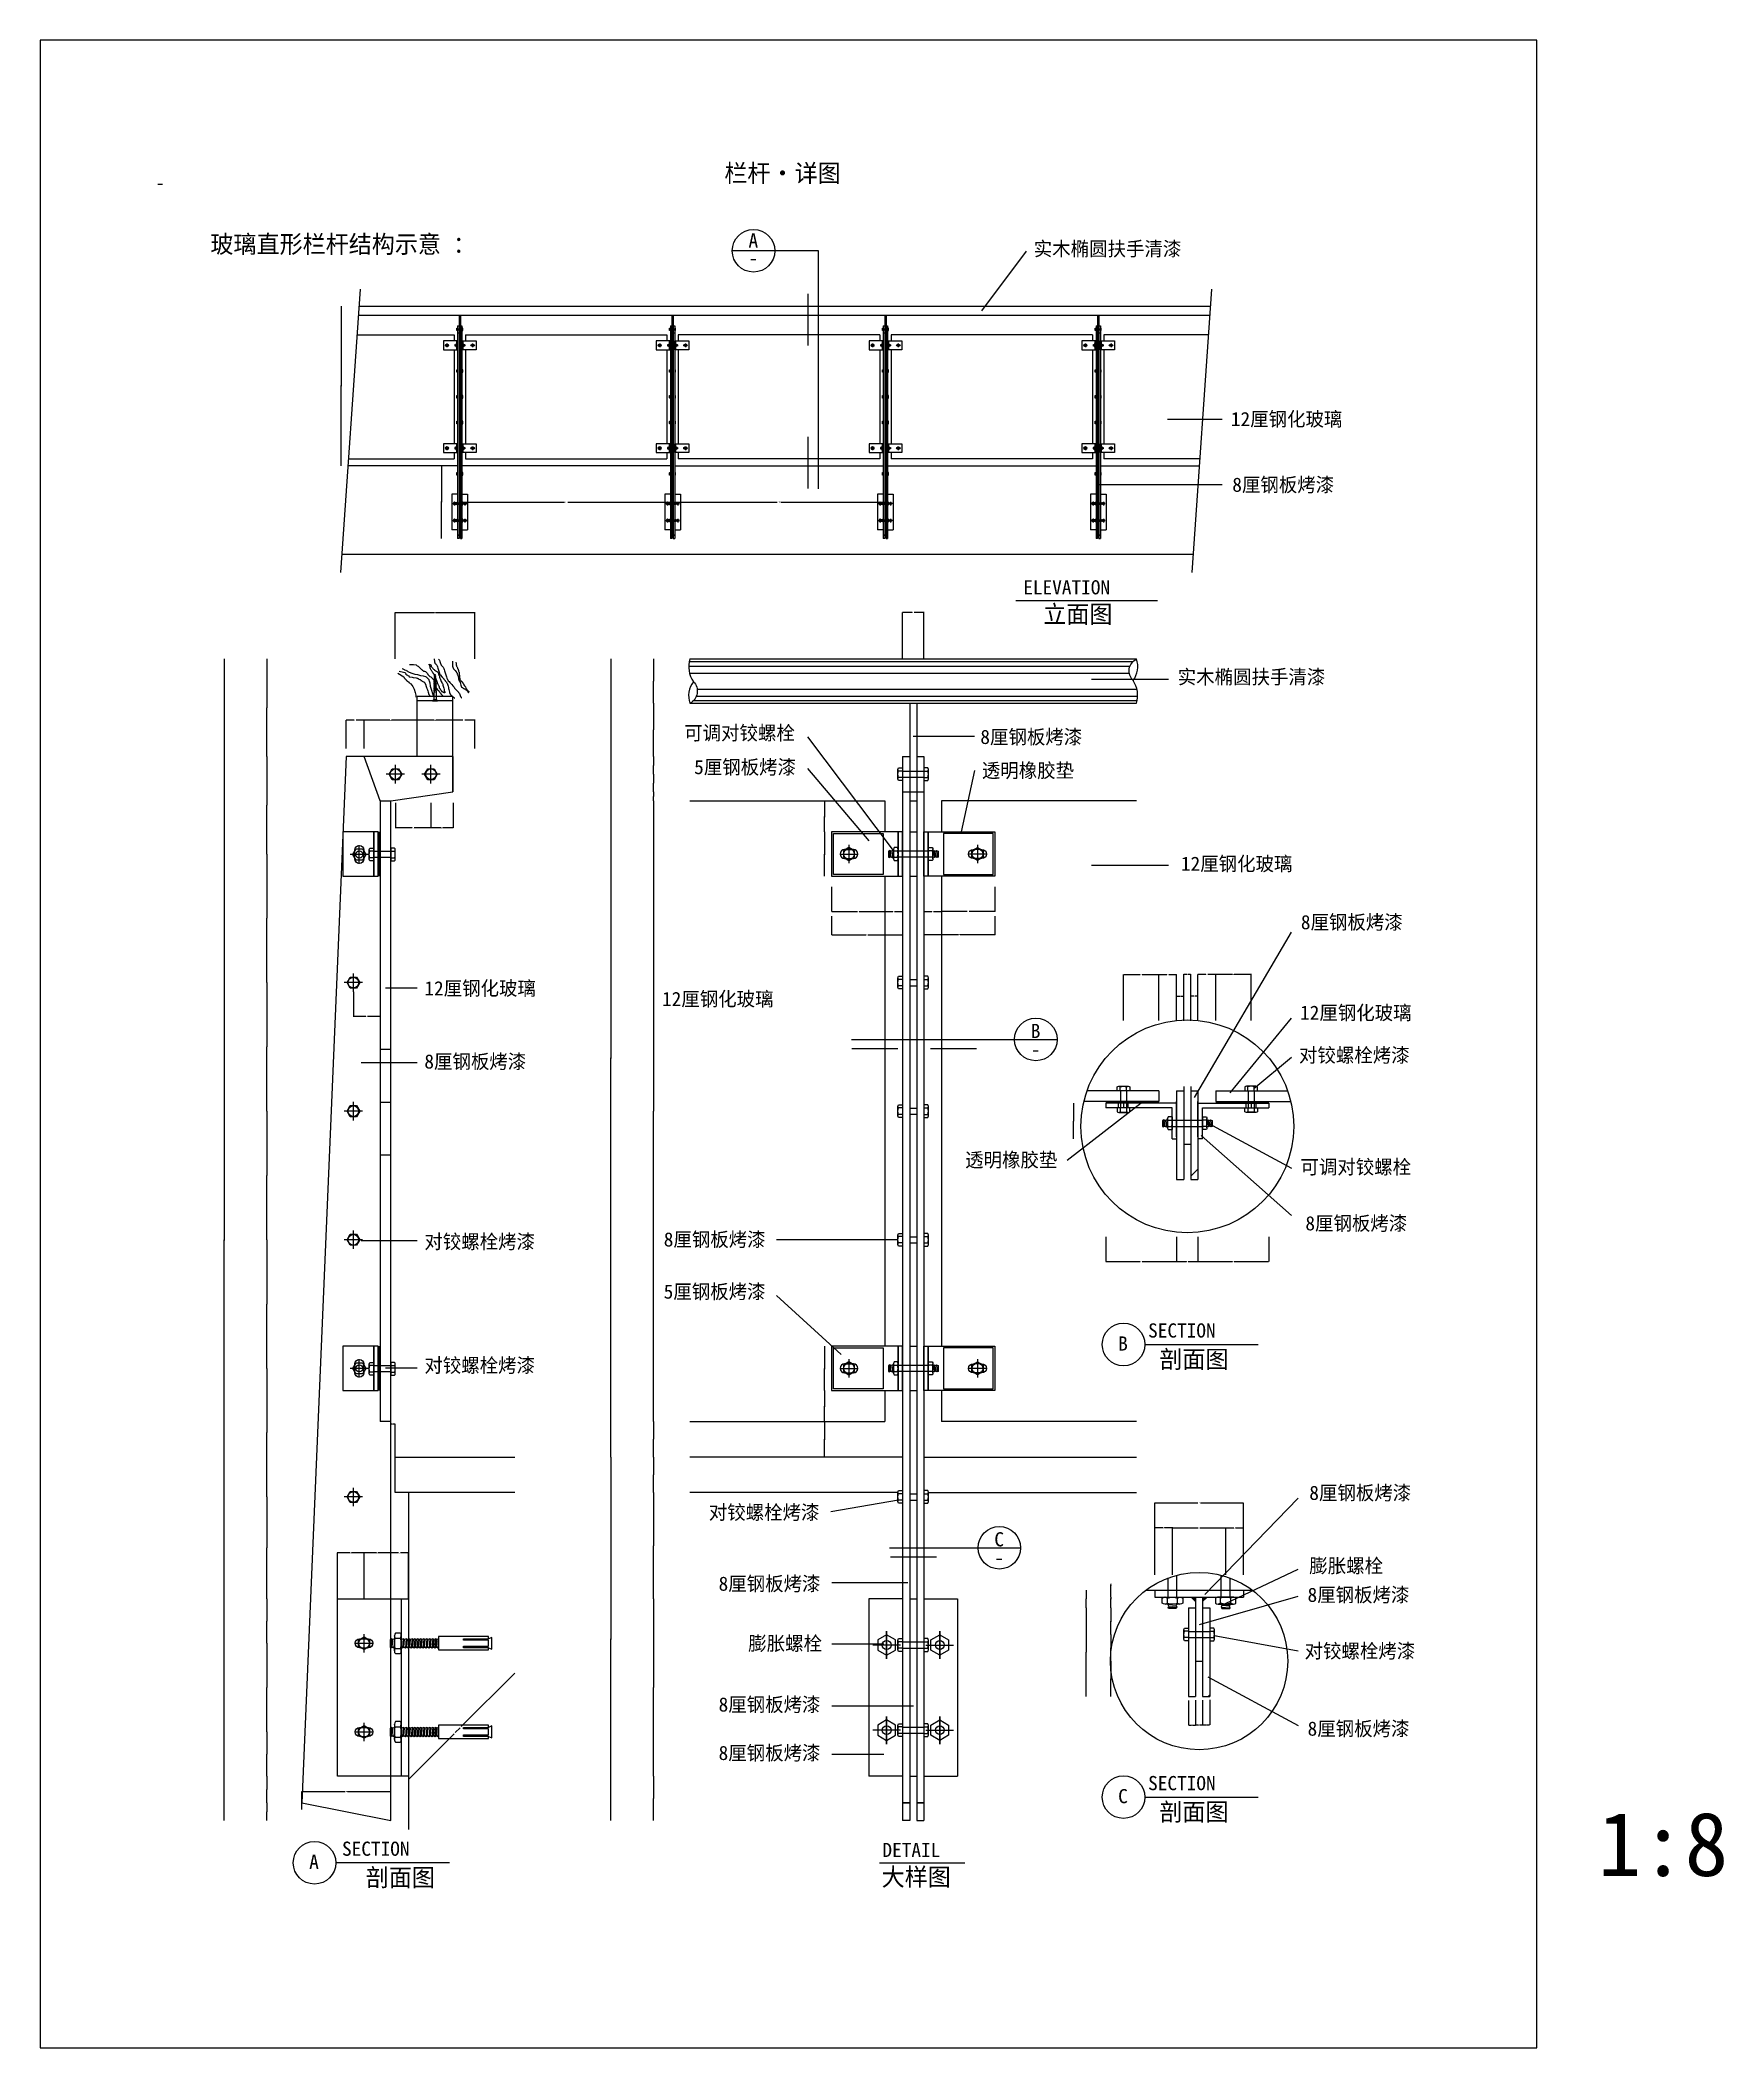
# Model space of a CAD drawing. Header units: metres. Extents: x 6299 to 8198, y -54 to 2210.
import ezdxf

# ---------------------------------------------------------------- set-up
doc = ezdxf.new("R2010")
doc.units = ezdxf.units.M
for name, color, linetype in [('2', 2, 'Continuous'), ('3', 3, 'Continuous'), ('4', 4, 'Continuous'), ('7', 7, 'Continuous'), ('BH', 3, 'Continuous'), ('DIM', 3, 'Continuous'), ('K', 7, 'Continuous'), ('TEXT', 3, 'Continuous')]:
    doc.layers.add(name, color=color, linetype=linetype)
doc.dimstyles.get("Standard").update_dxf_attribs({"dimtxt": 2.5, "dimasz": 2.5, "dimexe": 1.25, "dimexo": 0.625, "dimtad": 1, "dimcen": 2.5, "dimazin": 3, "dimtfac": 1, "dimtmove": 0, "dimatfit": 3})

# ---------------------------------------------------------------- blocks, each defined once
blk = doc.blocks.new('*D1')
for p, q in [((7012.15, 1706.16), (7012.15, 1688.94)), ((7252.15, 1706.16), (7252.15, 1688.94)), ((7012.4, 1688.94), (7130.15, 1688.94)), ((7134.15, 1688.94), (7251.9, 1688.94))]:
    blk.add_line(p, q)
at = {"layer": 'Defpoints'}
for p in [(7012.15, 1706.16), (7252.15, 1706.16), (7012.15, 1688.94)]:
    blk.add_point(p, dxfattribs=at)
at = {"layer": 'DIM', "insert": (7132.15, 1688.94), "char_height": 1, "attachment_point": 5}
blk.add_mtext('1200', dxfattribs=at)
blk = doc.blocks.new('*D2')
for p, q in [((6990.58, 1462), (6990.58, 1432)), ((6990.33, 1432), (6990.08, 1432)), ((6990.58, 1402), (6990.58, 1432)), ((6990.58, 1432), (6990.58, 1432)), ((6990.83, 1432), (6991.08, 1432))]:
    blk.add_line(p, q)
at = {"layer": 'Defpoints'}
for p in [(6990.58, 1462), (6990.58, 1432), (6990.58, 1402)]:
    blk.add_point(p, dxfattribs=at)
at = {"layer": 'DIM', "insert": (6990.58, 1433.125), "char_height": 1, "attachment_point": 5}
blk.add_mtext('0', dxfattribs=at)
blk = doc.blocks.new('*D3')
for p, q in [((6554.6, 1512), (6554.6, 1457)), ((6554.35, 1457), (6554.1, 1457)), ((6554.6, 1402), (6554.6, 1457)), ((6554.6, 1457), (6554.6, 1457)), ((6554.85, 1457), (6555.1, 1457))]:
    blk.add_line(p, q)
at = {"layer": 'Defpoints'}
for p in [(6554.6, 1512), (6554.6, 1457), (6554.6, 1402)]:
    blk.add_point(p, dxfattribs=at)
at = {"layer": 'DIM', "insert": (6554.6, 1458.125), "char_height": 1, "attachment_point": 5}
blk.add_mtext('0', dxfattribs=at)
blk = doc.blocks.new('*D4')
for p, q in [((6942.58, 1512), (6942.58, 1062)), ((6942.33, 1062), (6942.08, 1062)), ((6942.58, 612), (6942.58, 1062)), ((6942.58, 1062), (6942.58, 1062)), ((6942.83, 1062), (6943.08, 1062))]:
    blk.add_line(p, q)
at = {"layer": 'Defpoints'}
for p in [(6942.58, 1512), (6942.58, 1062), (6942.58, 612)]:
    blk.add_point(p, dxfattribs=at)
at = {"layer": 'DIM', "insert": (6942.58, 1063.125), "char_height": 1, "attachment_point": 5}
blk.add_mtext('0', dxfattribs=at)
blk = doc.blocks.new('*D5')
for p, q in [((6506.6, 1512), (6506.6, 857)), ((6506.35, 857), (6506.1, 857)), ((6506.6, 202), (6506.6, 857)), ((6506.6, 857), (6506.6, 857)), ((6506.85, 857), (6507.1, 857))]:
    blk.add_line(p, q)
at = {"layer": 'Defpoints'}
for p in [(6506.6, 1512), (6506.6, 857), (6506.6, 202)]:
    blk.add_point(p, dxfattribs=at)
at = {"layer": 'DIM', "insert": (6506.6, 858.125), "char_height": 1, "attachment_point": 5}
blk.add_mtext('0', dxfattribs=at)
blk = doc.blocks.new('*D6')
for p, q in [((6703.21, 504), (6693.96, 504)), ((6694.21, 452), (6694.21, 504)), ((6714.46, 504), (6705.21, 504)), ((6714.21, 452), (6714.21, 504))]:
    blk.add_line(p, q)
at = {"layer": 'Defpoints'}
for p in [(6714.21, 504), (6694.21, 452), (6714.21, 452)]:
    blk.add_point(p, dxfattribs=at)
at = {"layer": 'DIM', "insert": (6704.21, 504), "char_height": 1, "attachment_point": 5}
blk.add_mtext('20', dxfattribs=at)
blk = doc.blocks.new('*D7')
for p, q in [((6554.6, 567), (6554.6, 509.5)), ((6554.35, 509.5), (6554.1, 509.5)), ((6554.6, 452), (6554.6, 509.5)), ((6554.6, 509.5), (6554.6, 509.5)), ((6554.85, 509.5), (6555.1, 509.5))]:
    blk.add_line(p, q)
at = {"layer": 'Defpoints'}
for p in [(6554.6, 567), (6554.6, 509.5), (6554.6, 452)]:
    blk.add_point(p, dxfattribs=at)
at = {"layer": 'DIM', "insert": (6554.6, 510.625), "char_height": 1, "attachment_point": 5}
blk.add_mtext('0', dxfattribs=at)
blk = doc.blocks.new('*D8')
for p, q in [((6678.21, 504), (6663.96, 504)), ((6664.21, 452), (6664.21, 504)), ((6694.46, 504), (6680.21, 504)), ((6694.21, 452), (6694.21, 504))]:
    blk.add_line(p, q)
at = {"layer": 'Defpoints'}
for p in [(6694.21, 504), (6664.21, 452), (6694.21, 452)]:
    blk.add_point(p, dxfattribs=at)
at = {"layer": 'DIM', "insert": (6679.21, 504), "char_height": 1, "attachment_point": 5}
blk.add_mtext('30', dxfattribs=at)
blk = doc.blocks.new('*D9')
for p, q in [((6648.21, 504), (6633.96, 504)), ((6634.21, 452), (6634.21, 504)), ((6664.46, 504), (6650.21, 504)), ((6664.21, 452), (6664.21, 504))]:
    blk.add_line(p, q)
at = {"layer": 'Defpoints'}
for p in [(6664.21, 504), (6634.21, 452), (6664.21, 452)]:
    blk.add_point(p, dxfattribs=at)
at = {"layer": 'DIM', "insert": (6649.21, 504), "char_height": 1, "attachment_point": 5}
blk.add_mtext('30', dxfattribs=at)
blk = doc.blocks.new('*D10')
for p, q in [((6990.58, 572), (6990.58, 512)), ((6990.33, 512), (6990.08, 512)), ((6990.58, 452), (6990.58, 512)), ((6990.58, 512), (6990.58, 512)), ((6990.83, 512), (6991.08, 512))]:
    blk.add_line(p, q)
at = {"layer": 'Defpoints'}
for p in [(6990.58, 572), (6990.58, 512), (6990.58, 452)]:
    blk.add_point(p, dxfattribs=at)
at = {"layer": 'DIM', "insert": (6990.58, 513.125), "char_height": 1, "attachment_point": 5}
blk.add_mtext('0', dxfattribs=at)
blk = doc.blocks.new('*D11')
for p, q in [((6942.58, 612), (6942.58, 407)), ((6942.33, 407), (6942.08, 407)), ((6942.58, 202), (6942.58, 407)), ((6942.58, 407), (6942.58, 407)), ((6942.83, 407), (6943.08, 407))]:
    blk.add_line(p, q)
at = {"layer": 'Defpoints'}
for p in [(6942.58, 612), (6942.58, 407), (6942.58, 202)]:
    blk.add_point(p, dxfattribs=at)
at = {"layer": 'DIM', "insert": (6942.58, 408.125), "char_height": 1, "attachment_point": 5}
blk.add_mtext('0', dxfattribs=at)
blk = doc.blocks.new('*D12')
for p, q in [((6594.21, 214.39), (6594.21, 234.76)), ((6594.46, 234.76), (6642.71, 234.76)), ((6645.71, 234.76), (6693.96, 234.76)), ((6694.21, 214.39), (6694.21, 234.76))]:
    blk.add_line(p, q)
at = {"layer": 'Defpoints'}
for p in [(6594.21, 234.76), (6594.21, 214.39), (6694.21, 214.39)]:
    blk.add_point(p, dxfattribs=at)
at = {"layer": 'DIM', "insert": (6644.21, 234.76), "char_height": 1, "attachment_point": 5}
blk.add_mtext('100', dxfattribs=at)
blk = doc.blocks.new('*D13')
for p, q in [((6554.6, 302), (6554.6, 277)), ((6554.35, 277), (6554.1, 277)), ((6554.6, 252), (6554.6, 277)), ((6554.6, 277), (6554.6, 277)), ((6554.85, 277), (6555.1, 277))]:
    blk.add_line(p, q)
at = {"layer": 'Defpoints'}
for p in [(6554.6, 302), (6554.6, 277), (6554.6, 252)]:
    blk.add_point(p, dxfattribs=at)
at = {"layer": 'DIM', "insert": (6554.6, 278.125), "char_height": 1, "attachment_point": 5}
blk.add_mtext('0', dxfattribs=at)
blk = doc.blocks.new('*D14')
for p, q in [((6554.35, 212), (6554.1, 212)), ((6554.6, 222), (6554.6, 212)), ((6554.6, 202), (6554.6, 212)), ((6554.6, 212), (6554.6, 212)), ((6554.85, 212), (6555.1, 212))]:
    blk.add_line(p, q)
at = {"layer": 'Defpoints'}
for p in [(6554.6, 222), (6554.6, 212), (6554.6, 202)]:
    blk.add_point(p, dxfattribs=at)
at = {"layer": 'DIM', "insert": (6554.6, 213.125), "char_height": 1, "attachment_point": 5}
blk.add_mtext('0', dxfattribs=at)
blk = doc.blocks.new('*D15')
for p, q in [((6554.6, 252), (6554.6, 237)), ((6554.35, 237), (6554.1, 237)), ((6554.6, 222), (6554.6, 237)), ((6554.6, 237), (6554.6, 237)), ((6554.85, 237), (6555.1, 237))]:
    blk.add_line(p, q)
at = {"layer": 'Defpoints'}
for p in [(6554.6, 252), (6554.6, 237), (6554.6, 222)]:
    blk.add_point(p, dxfattribs=at)
at = {"layer": 'DIM', "insert": (6554.6, 238.125), "char_height": 1, "attachment_point": 5}
blk.add_mtext('0', dxfattribs=at)
blk = doc.blocks.new('*D16')
for p, q in [((6554.6, 452), (6554.6, 427)), ((6554.35, 427), (6554.1, 427)), ((6554.6, 402), (6554.6, 427)), ((6554.6, 427), (6554.6, 427)), ((6554.85, 427), (6555.1, 427))]:
    blk.add_line(p, q)
at = {"layer": 'Defpoints'}
for p in [(6554.6, 452), (6554.6, 427), (6554.6, 402)]:
    blk.add_point(p, dxfattribs=at)
at = {"layer": 'DIM', "insert": (6554.6, 428.125), "char_height": 1, "attachment_point": 5}
blk.add_mtext('0', dxfattribs=at)
blk = doc.blocks.new('*D17')
for p, q in [((6554.6, 402), (6554.6, 352)), ((6554.35, 352), (6554.1, 352)), ((6554.6, 302), (6554.6, 352)), ((6554.6, 352), (6554.6, 352)), ((6554.85, 352), (6555.1, 352))]:
    blk.add_line(p, q)
at = {"layer": 'Defpoints'}
for p in [(6554.6, 402), (6554.6, 352), (6554.6, 302)]:
    blk.add_point(p, dxfattribs=at)
at = {"layer": 'DIM', "insert": (6554.6, 353.125), "char_height": 1, "attachment_point": 5}
blk.add_mtext('0', dxfattribs=at)
blk = doc.blocks.new('*D18')
for p, q in [((6990.58, 452), (6990.58, 352)), ((6990.33, 352), (6990.08, 352)), ((6990.58, 252), (6990.58, 352)), ((6990.58, 352), (6990.58, 352)), ((6990.83, 352), (6991.08, 352))]:
    blk.add_line(p, q)
at = {"layer": 'Defpoints'}
for p in [(6990.58, 452), (6990.58, 352), (6990.58, 252)]:
    blk.add_point(p, dxfattribs=at)
at = {"layer": 'DIM', "insert": (6990.58, 353.125), "char_height": 1, "attachment_point": 5}
blk.add_mtext('0', dxfattribs=at)
blk = doc.blocks.new('*D19')
for p, q in [((6990.58, 252), (6990.58, 227)), ((6990.33, 227), (6990.08, 227)), ((6990.58, 202), (6990.58, 227)), ((6990.58, 227), (6990.58, 227)), ((6990.83, 227), (6991.08, 227))]:
    blk.add_line(p, q)
at = {"layer": 'Defpoints'}
for p in [(6990.58, 252), (6990.58, 227), (6990.58, 202)]:
    blk.add_point(p, dxfattribs=at)
at = {"layer": 'DIM', "insert": (6990.58, 228.125), "char_height": 1, "attachment_point": 5}
blk.add_mtext('0', dxfattribs=at)
blk = doc.blocks.new('*D20')
for p, q in [((6990.58, 1352), (6990.58, 1002)), ((6990.33, 1002), (6990.08, 1002)), ((6990.58, 652), (6990.58, 1002)), ((6990.58, 1002), (6990.58, 1002)), ((6990.83, 1002), (6991.08, 1002))]:
    blk.add_line(p, q)
at = {"layer": 'Defpoints'}
for p in [(6990.58, 1352), (6990.58, 1002), (6990.58, 652)]:
    blk.add_point(p, dxfattribs=at)
at = {"layer": 'DIM', "insert": (6990.58, 1003.125), "char_height": 1, "attachment_point": 5}
blk.add_mtext('0', dxfattribs=at)
blk = doc.blocks.new('*D21')
for p, q in [((6554.6, 1002), (6554.6, 929.5)), ((6554.35, 929.5), (6554.1, 929.5)), ((6554.6, 857), (6554.6, 929.5)), ((6554.6, 929.5), (6554.6, 929.5)), ((6554.85, 929.5), (6555.1, 929.5))]:
    blk.add_line(p, q)
at = {"layer": 'Defpoints'}
for p in [(6554.6, 1002), (6554.6, 929.5), (6554.6, 857)]:
    blk.add_point(p, dxfattribs=at)
at = {"layer": 'DIM', "insert": (6554.6, 930.625), "char_height": 1, "attachment_point": 5}
blk.add_mtext('0', dxfattribs=at)
blk = doc.blocks.new('*D22')
for p, q in [((6554.6, 857), (6554.6, 784.5)), ((6554.35, 784.5), (6554.1, 784.5)), ((6554.6, 712), (6554.6, 784.5)), ((6554.6, 784.5), (6554.6, 784.5)), ((6554.85, 784.5), (6555.1, 784.5))]:
    blk.add_line(p, q)
at = {"layer": 'Defpoints'}
for p in [(6554.6, 857), (6554.6, 784.5), (6554.6, 712)]:
    blk.add_point(p, dxfattribs=at)
at = {"layer": 'DIM', "insert": (6554.6, 785.625), "char_height": 1, "attachment_point": 5}
blk.add_mtext('0', dxfattribs=at)
blk = doc.blocks.new('*D23')
for p, q in [((6554.6, 712), (6554.6, 639.5)), ((6554.35, 639.5), (6554.1, 639.5)), ((6554.6, 567), (6554.6, 639.5)), ((6554.6, 639.5), (6554.6, 639.5)), ((6554.85, 639.5), (6555.1, 639.5))]:
    blk.add_line(p, q)
at = {"layer": 'Defpoints'}
for p in [(6554.6, 712), (6554.6, 639.5), (6554.6, 567)]:
    blk.add_point(p, dxfattribs=at)
at = {"layer": 'DIM', "insert": (6554.6, 640.625), "char_height": 1, "attachment_point": 5}
blk.add_mtext('0', dxfattribs=at)
blk = doc.blocks.new('*D24')
for p, q in [((6696.21, 648.96), (6693.96, 648.96)), ((6694.21, 610.25), (6694.21, 648.96)), ((6699.46, 648.96), (6697.21, 648.96)), ((6699.21, 610.25), (6699.21, 648.96))]:
    blk.add_line(p, q)
at = {"layer": 'Defpoints'}
for p in [(6699.21, 648.96), (6694.21, 610.25), (6699.21, 610.25)]:
    blk.add_point(p, dxfattribs=at)
at = {"layer": 'DIM', "insert": (6696.71, 648.96), "char_height": 1, "attachment_point": 5}
blk.add_mtext('5', dxfattribs=at)
blk = doc.blocks.new('*D25')
for p, q in [((6990.58, 652), (6990.58, 632)), ((6990.33, 632), (6990.08, 632)), ((6990.58, 612), (6990.58, 632)), ((6990.58, 632), (6990.58, 632)), ((6990.83, 632), (6991.08, 632))]:
    blk.add_line(p, q)
at = {"layer": 'Defpoints'}
for p in [(6990.58, 652), (6990.58, 632), (6990.58, 612)]:
    blk.add_point(p, dxfattribs=at)
at = {"layer": 'DIM', "insert": (6990.58, 633.125), "char_height": 1, "attachment_point": 5}
blk.add_mtext('0', dxfattribs=at)
blk = doc.blocks.new('*D26')
for p, q in [((6990.58, 612), (6990.58, 592)), ((6990.33, 592), (6990.08, 592)), ((6990.58, 572), (6990.58, 592)), ((6990.58, 592), (6990.58, 592)), ((6990.83, 592), (6991.08, 592))]:
    blk.add_line(p, q)
at = {"layer": 'Defpoints'}
for p in [(6990.58, 612), (6990.58, 592), (6990.58, 572)]:
    blk.add_point(p, dxfattribs=at)
at = {"layer": 'DIM', "insert": (6990.58, 593.125), "char_height": 1, "attachment_point": 5}
blk.add_mtext('0', dxfattribs=at)
blk = doc.blocks.new('*D27')
for p, q in [((6652.21, 1136.6), (6652.21, 1108.6)), ((6682.21, 1136.6), (6682.21, 1108.6)), ((6666.21, 1108.6), (6651.96, 1108.6)), ((6682.46, 1108.6), (6668.21, 1108.6))]:
    blk.add_line(p, q)
at = {"layer": 'Defpoints'}
for p in [(6652.21, 1136.6), (6682.21, 1136.6), (6682.21, 1108.6)]:
    blk.add_point(p, dxfattribs=at)
at = {"layer": 'DIM', "insert": (6667.21, 1108.6), "char_height": 1, "attachment_point": 5}
blk.add_mtext('30', dxfattribs=at)
blk = doc.blocks.new('*D28')
for p, q in [((6554.6, 1292), (6554.6, 1219.5)), ((6554.35, 1219.5), (6554.1, 1219.5)), ((6554.6, 1147), (6554.6, 1219.5)), ((6554.6, 1219.5), (6554.6, 1219.5)), ((6554.85, 1219.5), (6555.1, 1219.5))]:
    blk.add_line(p, q)
at = {"layer": 'Defpoints'}
for p in [(6554.6, 1292), (6554.6, 1219.5), (6554.6, 1147)]:
    blk.add_point(p, dxfattribs=at)
at = {"layer": 'DIM', "insert": (6554.6, 1220.625), "char_height": 1, "attachment_point": 5}
blk.add_mtext('0', dxfattribs=at)
blk = doc.blocks.new('*D29')
for p, q in [((6554.6, 1147), (6554.6, 1074.5)), ((6554.35, 1074.5), (6554.1, 1074.5)), ((6554.6, 1002), (6554.6, 1074.5)), ((6554.6, 1074.5), (6554.6, 1074.5)), ((6554.85, 1074.5), (6555.1, 1074.5))]:
    blk.add_line(p, q)
at = {"layer": 'Defpoints'}
for p in [(6554.6, 1147), (6554.6, 1074.5), (6554.6, 1002)]:
    blk.add_point(p, dxfattribs=at)
at = {"layer": 'DIM', "insert": (6554.6, 1075.625), "char_height": 1, "attachment_point": 5}
blk.add_mtext('0', dxfattribs=at)
blk = doc.blocks.new('*D30')
for p, q in [((6554.6, 1402), (6554.6, 1347)), ((6554.35, 1347), (6554.1, 1347)), ((6554.6, 1292), (6554.6, 1347)), ((6554.6, 1347), (6554.6, 1347)), ((6554.85, 1347), (6555.1, 1347))]:
    blk.add_line(p, q)
at = {"layer": 'Defpoints'}
for p in [(6554.6, 1402), (6554.6, 1347), (6554.6, 1292)]:
    blk.add_point(p, dxfattribs=at)
at = {"layer": 'DIM', "insert": (6554.6, 1348.125), "char_height": 1, "attachment_point": 5}
blk.add_mtext('0', dxfattribs=at)
blk = doc.blocks.new('*D31')
for p, q in [((6699.59, 1349.6), (6699.59, 1321.6)), ((6739.59, 1349.6), (6739.59, 1321.6)), ((6718.59, 1321.6), (6699.34, 1321.6)), ((6739.84, 1321.6), (6720.59, 1321.6))]:
    blk.add_line(p, q)
at = {"layer": 'Defpoints'}
for p in [(6699.59, 1349.6), (6739.59, 1349.6), (6739.59, 1321.6)]:
    blk.add_point(p, dxfattribs=at)
at = {"layer": 'DIM', "insert": (6719.59, 1321.6), "char_height": 1, "attachment_point": 5}
blk.add_mtext('40', dxfattribs=at)
blk = doc.blocks.new('*D32')
for p, q in [((6739.59, 1349.6), (6739.59, 1321.6)), ((6764.59, 1349.6), (6764.59, 1321.6)), ((6751.09, 1321.6), (6739.34, 1321.6)), ((6764.84, 1321.6), (6753.09, 1321.6))]:
    blk.add_line(p, q)
at = {"layer": 'Defpoints'}
for p in [(6739.59, 1349.6), (6764.59, 1349.6), (6764.59, 1321.6)]:
    blk.add_point(p, dxfattribs=at)
at = {"layer": 'DIM', "insert": (6752.09, 1321.6), "char_height": 1, "attachment_point": 5}
blk.add_mtext('25', dxfattribs=at)
blk = doc.blocks.new('*D33')
for p, q in [((6990.33, 1392), (6990.08, 1392)), ((6990.58, 1402), (6990.58, 1392)), ((6990.58, 1382), (6990.58, 1392)), ((6990.58, 1392), (6990.58, 1392)), ((6990.83, 1392), (6991.08, 1392))]:
    blk.add_line(p, q)
at = {"layer": 'Defpoints'}
for p in [(6990.58, 1402), (6990.58, 1392), (6990.58, 1382)]:
    blk.add_point(p, dxfattribs=at)
at = {"layer": 'DIM', "insert": (6990.58, 1393.125), "char_height": 1, "attachment_point": 5}
blk.add_mtext('0', dxfattribs=at)
blk = doc.blocks.new('*D34')
for p, q in [((6990.58, 1382), (6990.58, 1372)), ((6990.33, 1372), (6990.08, 1372)), ((6990.58, 1362), (6990.58, 1372)), ((6990.58, 1372), (6990.58, 1372)), ((6990.83, 1372), (6991.08, 1372))]:
    blk.add_line(p, q)
at = {"layer": 'Defpoints'}
for p in [(6990.58, 1382), (6990.58, 1372), (6990.58, 1362)]:
    blk.add_point(p, dxfattribs=at)
at = {"layer": 'DIM', "insert": (6990.58, 1373.125), "char_height": 1, "attachment_point": 5}
blk.add_mtext('0', dxfattribs=at)
blk = doc.blocks.new('*D35')
for p, q in [((6990.58, 1362), (6990.58, 1357)), ((6990.33, 1357), (6990.08, 1357)), ((6990.58, 1352), (6990.58, 1357)), ((6990.58, 1357), (6990.58, 1357)), ((6990.83, 1357), (6991.08, 1357))]:
    blk.add_line(p, q)
at = {"layer": 'Defpoints'}
for p in [(6990.58, 1362), (6990.58, 1357), (6990.58, 1352)]:
    blk.add_point(p, dxfattribs=at)
at = {"layer": 'DIM', "insert": (6990.58, 1358.125), "char_height": 1, "attachment_point": 5}
blk.add_mtext('0', dxfattribs=at)
blk = doc.blocks.new('*D36')
for p, q in [((6638.41, 1909.63), (6638.41, 1819.63)), ((6638.16, 1819.63), (6637.91, 1819.63)), ((6638.41, 1729.63), (6638.41, 1819.63)), ((6638.41, 1819.63), (6638.41, 1819.63)), ((6638.66, 1819.63), (6638.91, 1819.63))]:
    blk.add_line(p, q)
at = {"layer": 'Defpoints'}
for p in [(6638.41, 1909.63), (6638.41, 1819.63), (6638.41, 1729.63)]:
    blk.add_point(p, dxfattribs=at)
at = {"layer": 'DIM', "insert": (6638.41, 1820.755), "char_height": 1, "attachment_point": 5}
blk.add_mtext('900', dxfattribs=at)
blk = doc.blocks.new('*D37')
for p, q in [((6693.21, 1442.81), (6663.96, 1442.81)), ((6664.21, 1410.81), (6664.21, 1442.81)), ((6724.46, 1442.81), (6695.21, 1442.81)), ((6724.21, 1410.81), (6724.21, 1442.81))]:
    blk.add_line(p, q)
at = {"layer": 'Defpoints'}
for p in [(6724.21, 1442.81), (6664.21, 1410.81), (6724.21, 1410.81)]:
    blk.add_point(p, dxfattribs=at)
at = {"layer": 'DIM', "insert": (6694.21, 1442.81), "char_height": 1, "attachment_point": 5}
blk.add_mtext('60', dxfattribs=at)
blk = doc.blocks.new('*D38')
for p, q in [((6653.21, 1442.81), (6643.96, 1442.81)), ((6644.21, 1410.81), (6644.21, 1442.81)), ((6664.46, 1442.81), (6655.21, 1442.81)), ((6664.21, 1410.81), (6664.21, 1442.81))]:
    blk.add_line(p, q)
at = {"layer": 'Defpoints'}
for p in [(6664.21, 1442.81), (6644.21, 1410.81), (6664.21, 1410.81)]:
    blk.add_point(p, dxfattribs=at)
at = {"layer": 'DIM', "insert": (6654.21, 1442.81), "char_height": 1, "attachment_point": 5}
blk.add_mtext('20', dxfattribs=at)
blk = doc.blocks.new('*D39')
for p, q in [((6775.71, 1442.81), (6763.96, 1442.81)), ((6764.21, 1410.81), (6764.21, 1442.81)), ((6789.46, 1442.81), (6777.71, 1442.81)), ((6789.21, 1410.81), (6789.21, 1442.81))]:
    blk.add_line(p, q)
at = {"layer": 'Defpoints'}
for p in [(6789.21, 1442.81), (6764.21, 1410.81), (6789.21, 1410.81)]:
    blk.add_point(p, dxfattribs=at)
at = {"layer": 'DIM', "insert": (6776.71, 1442.81), "char_height": 1, "attachment_point": 5}
blk.add_mtext('25', dxfattribs=at)
blk = doc.blocks.new('*D40')
for p, q in [((6743.21, 1564), (6698.96, 1564)), ((6699.21, 1512), (6699.21, 1564)), ((6789.46, 1564), (6745.21, 1564)), ((6789.21, 1512), (6789.21, 1564))]:
    blk.add_line(p, q)
at = {"layer": 'Defpoints'}
for p in [(6789.21, 1564), (6699.21, 1512), (6789.21, 1512)]:
    blk.add_point(p, dxfattribs=at)
at = {"layer": 'DIM', "insert": (6744.21, 1564), "char_height": 1, "attachment_point": 5}
blk.add_mtext('90', dxfattribs=at)
blk = doc.blocks.new('*D41')
for p, q in [((6743.21, 1442.81), (6723.96, 1442.81)), ((6724.21, 1410.81), (6724.21, 1442.81)), ((6764.46, 1442.81), (6745.21, 1442.81)), ((6764.21, 1410.81), (6764.21, 1442.81))]:
    blk.add_line(p, q)
at = {"layer": 'Defpoints'}
for p in [(6764.21, 1442.81), (6724.21, 1410.81), (6764.21, 1410.81)]:
    blk.add_point(p, dxfattribs=at)
at = {"layer": 'DIM', "insert": (6744.21, 1442.81), "char_height": 1, "attachment_point": 5}
blk.add_mtext('40', dxfattribs=at)
blk = doc.blocks.new('*D42')
for p, q in [((6990.58, 1512), (6990.58, 1487)), ((6990.33, 1487), (6990.08, 1487)), ((6990.58, 1462), (6990.58, 1487)), ((6990.58, 1487), (6990.58, 1487)), ((6990.83, 1487), (6991.08, 1487))]:
    blk.add_line(p, q)
at = {"layer": 'Defpoints'}
for p in [(6990.58, 1512), (6990.58, 1487), (6990.58, 1462)]:
    blk.add_point(p, dxfattribs=at)
at = {"layer": 'DIM', "insert": (6990.58, 1488.125), "char_height": 1, "attachment_point": 5}
blk.add_mtext('0', dxfattribs=at)
blk = doc.blocks.new('*D43')
for p, q in [((6772.15, 1706.16), (6772.15, 1688.94)), ((7012.15, 1706.16), (7012.15, 1688.94)), ((6772.4, 1688.94), (6890.15, 1688.94)), ((6894.15, 1688.94), (7011.9, 1688.94))]:
    blk.add_line(p, q)
at = {"layer": 'Defpoints'}
for p in [(6772.15, 1706.16), (7012.15, 1706.16), (6772.15, 1688.94)]:
    blk.add_point(p, dxfattribs=at)
at = {"layer": 'DIM', "insert": (6892.15, 1688.94), "char_height": 1, "attachment_point": 5}
blk.add_mtext('1200', dxfattribs=at)
blk = doc.blocks.new('*D44')
for p, q in [((6751.49, 1729.63), (6751.49, 1688.63)), ((6751.24, 1688.63), (6750.99, 1688.63)), ((6751.49, 1647.63), (6751.49, 1688.63)), ((6751.49, 1688.63), (6751.49, 1688.63)), ((6751.74, 1688.63), (6751.99, 1688.63))]:
    blk.add_line(p, q)
at = {"layer": 'Defpoints'}
for p in [(6751.49, 1729.63), (6751.49, 1688.63), (6751.49, 1647.63)]:
    blk.add_point(p, dxfattribs=at)
at = {"layer": 'DIM', "insert": (6751.49, 1689.755), "char_height": 1, "attachment_point": 5}
blk.add_mtext('410', dxfattribs=at)
blk = doc.blocks.new('*D45')
for p, q in [((7575.92, 479.15), (7575.92, 532.28)), ((7576.17, 532.28), (7604.92, 532.28)), ((7606.92, 532.28), (7635.67, 532.28)), ((7635.92, 479.15), (7635.92, 532.28))]:
    blk.add_line(p, q)
at = {"layer": 'Defpoints'}
for p in [(7575.92, 532.28), (7575.92, 479.15), (7635.92, 479.15)]:
    blk.add_point(p, dxfattribs=at)
at = {"layer": 'DIM', "insert": (7605.92, 532.28), "char_height": 1, "attachment_point": 5}
blk.add_mtext('60', dxfattribs=at)
blk = doc.blocks.new('*D46')
for p, q in [((7635.92, 479.15), (7635.92, 532.28)), ((7636.17, 532.28), (7644.92, 532.28)), ((7646.92, 532.28), (7655.67, 532.28)), ((7655.92, 479.15), (7655.92, 532.28))]:
    blk.add_line(p, q)
at = {"layer": 'Defpoints'}
for p in [(7635.92, 532.28), (7635.92, 479.15), (7655.92, 479.15)]:
    blk.add_point(p, dxfattribs=at)
at = {"layer": 'DIM', "insert": (7645.92, 532.28), "char_height": 1, "attachment_point": 5}
blk.add_mtext('20', dxfattribs=at)
blk = doc.blocks.new('*D47')
for p, q in [((7564.92, 532.28), (7555.67, 532.28)), ((7555.92, 479.15), (7555.92, 532.28)), ((7576.17, 532.28), (7566.92, 532.28)), ((7575.92, 479.15), (7575.92, 532.28))]:
    blk.add_line(p, q)
at = {"layer": 'Defpoints'}
for p in [(7575.92, 532.28), (7555.92, 479.15), (7575.92, 479.15)]:
    blk.add_point(p, dxfattribs=at)
at = {"layer": 'DIM', "insert": (7565.92, 532.28), "char_height": 1, "attachment_point": 5}
blk.add_mtext('20', dxfattribs=at)
blk = doc.blocks.new('*D48')
for p, q in [((7506.55, 381.95), (7506.55, 361.95)), ((7506.3, 361.95), (7506.05, 361.95)), ((7506.55, 341.95), (7506.55, 361.95)), ((7506.55, 361.95), (7506.55, 361.95)), ((7506.8, 361.95), (7507.05, 361.95))]:
    blk.add_line(p, q)
at = {"layer": 'Defpoints'}
for p in [(7506.55, 381.95), (7506.55, 361.95), (7506.55, 341.95)]:
    blk.add_point(p, dxfattribs=at)
at = {"layer": 'DIM', "insert": (7506.55, 363.075), "char_height": 1, "attachment_point": 5}
blk.add_mtext('0', dxfattribs=at)
blk = doc.blocks.new('*D49')
for p, q in [((7506.55, 411.95), (7506.55, 396.95)), ((7506.3, 396.95), (7506.05, 396.95)), ((7506.55, 381.95), (7506.55, 396.95)), ((7506.55, 396.95), (7506.55, 396.95)), ((7506.8, 396.95), (7507.05, 396.95))]:
    blk.add_line(p, q)
at = {"layer": 'Defpoints'}
for p in [(7506.55, 411.95), (7506.55, 396.95), (7506.55, 381.95)]:
    blk.add_point(p, dxfattribs=at)
at = {"layer": 'DIM', "insert": (7506.55, 398.075), "char_height": 1, "attachment_point": 5}
blk.add_mtext('0', dxfattribs=at)
blk = doc.blocks.new('*D50')
for p, q in [((7506.55, 441.95), (7506.55, 426.95)), ((7506.3, 426.95), (7506.05, 426.95)), ((7506.55, 411.95), (7506.55, 426.95)), ((7506.55, 426.95), (7506.55, 426.95)), ((7506.8, 426.95), (7507.05, 426.95))]:
    blk.add_line(p, q)
at = {"layer": 'Defpoints'}
for p in [(7506.55, 441.95), (7506.55, 426.95), (7506.55, 411.95)]:
    blk.add_point(p, dxfattribs=at)
at = {"layer": 'DIM', "insert": (7506.55, 428.075), "char_height": 1, "attachment_point": 5}
blk.add_mtext('0', dxfattribs=at)
blk = doc.blocks.new('*D51')
for p, q in [((7506.55, 453.95), (7506.55, 452.35)), ((7506.3, 452.35), (7506.05, 452.35)), ((7506.55, 441.95), (7506.55, 452.35)), ((7506.55, 452.35), (7506.55, 452.35)), ((7506.8, 452.35), (7507.05, 452.35))]:
    blk.add_line(p, q)
at = {"layer": 'Defpoints'}
for p in [(7506.55, 453.95), (7506.55, 452.35), (7506.55, 441.95)]:
    blk.add_point(p, dxfattribs=at)
at = {"layer": 'DIM', "insert": (7506.55, 453.475), "char_height": 1, "attachment_point": 5}
blk.add_mtext('0', dxfattribs=at)
blk = doc.blocks.new('*D52')
for p, q in [((7506.3, 468.06), (7506.05, 468.06)), ((7506.55, 453.95), (7506.55, 468.06)), ((7506.55, 461.95), (7506.55, 468.06)), ((7506.55, 468.06), (7506.55, 468.06)), ((7506.8, 468.06), (7507.05, 468.06))]:
    blk.add_line(p, q)
at = {"layer": 'Defpoints'}
for p in [(7506.55, 468.06), (7506.55, 461.95), (7506.55, 453.95)]:
    blk.add_point(p, dxfattribs=at)
at = {"layer": 'DIM', "insert": (7506.55, 469.185), "char_height": 1, "attachment_point": 5}
blk.add_mtext('0', dxfattribs=at)
blk = doc.blocks.new('*D53')
for p, q in [((7478.55, 441.95), (7478.55, 391.95)), ((7478.3, 391.95), (7478.05, 391.95)), ((7478.55, 341.95), (7478.55, 391.95)), ((7478.55, 391.95), (7478.55, 391.95)), ((7478.8, 391.95), (7479.05, 391.95))]:
    blk.add_line(p, q)
at = {"layer": 'Defpoints'}
for p in [(7478.55, 441.95), (7478.55, 391.95), (7478.55, 341.95)]:
    blk.add_point(p, dxfattribs=at)
at = {"layer": 'DIM', "insert": (7478.55, 393.075), "char_height": 1, "attachment_point": 5}
blk.add_mtext('0', dxfattribs=at)
blk = doc.blocks.new('*D54')
for p, q in [((7478.55, 461.95), (7478.55, 451.95)), ((7478.3, 451.95), (7478.05, 451.95)), ((7478.55, 441.95), (7478.55, 451.95)), ((7478.55, 451.95), (7478.55, 451.95)), ((7478.8, 451.95), (7479.05, 451.95))]:
    blk.add_line(p, q)
at = {"layer": 'Defpoints'}
for p in [(7478.55, 461.95), (7478.55, 451.95), (7478.55, 441.95)]:
    blk.add_point(p, dxfattribs=at)
at = {"layer": 'DIM', "insert": (7478.55, 453.075), "char_height": 1, "attachment_point": 5}
blk.add_mtext('0', dxfattribs=at)
blk = doc.blocks.new('*D55')
for p, q in [((7601.92, 337.75), (7601.92, 309.9)), ((7609.92, 337.9), (7609.92, 309.9)), ((7602.17, 309.9), (7605.42, 309.9)), ((7606.42, 309.9), (7609.67, 309.9))]:
    blk.add_line(p, q)
at = {"layer": 'Defpoints'}
for p in [(7601.92, 337.75), (7609.92, 337.9), (7601.92, 309.9)]:
    blk.add_point(p, dxfattribs=at)
at = {"layer": 'DIM', "insert": (7605.92, 309.9), "char_height": 1, "attachment_point": 5}
blk.add_mtext('8', dxfattribs=at)
blk = doc.blocks.new('*D56')
for p, q in [((7609.92, 337.9), (7609.92, 310.05)), ((7617.92, 338.05), (7617.92, 310.05)), ((7610.17, 310.05), (7613.42, 310.05)), ((7614.42, 310.05), (7617.67, 310.05))]:
    blk.add_line(p, q)
at = {"layer": 'Defpoints'}
for p in [(7609.92, 337.9), (7617.92, 338.05), (7609.92, 310.05)]:
    blk.add_point(p, dxfattribs=at)
at = {"layer": 'DIM', "insert": (7613.92, 310.05), "char_height": 1, "attachment_point": 5}
blk.add_mtext('8', dxfattribs=at)
blk = doc.blocks.new('*D57')
for p, q in [((7593.92, 337.6), (7593.92, 309.75)), ((7601.92, 337.75), (7601.92, 309.75)), ((7594.17, 309.75), (7597.42, 309.75)), ((7598.42, 309.75), (7601.67, 309.75))]:
    blk.add_line(p, q)
at = {"layer": 'Defpoints'}
for p in [(7593.92, 337.6), (7601.92, 337.75), (7593.92, 309.75)]:
    blk.add_point(p, dxfattribs=at)
at = {"layer": 'DIM', "insert": (7597.92, 309.75), "char_height": 1, "attachment_point": 5}
blk.add_mtext('8', dxfattribs=at)
blk = doc.blocks.new('*D58')
for p, q in [((7183.56, 737), (7183.56, 712)), ((7183.31, 712), (7183.06, 712)), ((7183.56, 687), (7183.56, 712)), ((7183.56, 712), (7183.56, 712)), ((7183.81, 712), (7184.06, 712))]:
    blk.add_line(p, q)
at = {"layer": 'Defpoints'}
for p in [(7183.56, 737), (7183.56, 712), (7183.56, 687)]:
    blk.add_point(p, dxfattribs=at)
at = {"layer": 'DIM', "insert": (7183.56, 713.125), "char_height": 1, "attachment_point": 5}
blk.add_mtext('0', dxfattribs=at)
blk = doc.blocks.new('*D59')
for p, q in [((7183.56, 687), (7183.56, 669.5)), ((7183.31, 669.5), (7183.06, 669.5)), ((7183.56, 652), (7183.56, 669.5)), ((7183.56, 669.5), (7183.56, 669.5)), ((7183.81, 669.5), (7184.06, 669.5))]:
    blk.add_line(p, q)
at = {"layer": 'Defpoints'}
for p in [(7183.56, 687), (7183.56, 669.5), (7183.56, 652)]:
    blk.add_point(p, dxfattribs=at)
at = {"layer": 'DIM', "insert": (7183.56, 670.625), "char_height": 1, "attachment_point": 5}
blk.add_mtext('0', dxfattribs=at)
blk = doc.blocks.new('*D60')
for p, q in [((7183.56, 652), (7183.56, 632)), ((7183.31, 632), (7183.06, 632)), ((7183.56, 612), (7183.56, 632)), ((7183.56, 632), (7183.56, 632)), ((7183.81, 632), (7184.06, 632))]:
    blk.add_line(p, q)
at = {"layer": 'Defpoints'}
for p in [(7183.56, 652), (7183.56, 632), (7183.56, 612)]:
    blk.add_point(p, dxfattribs=at)
at = {"layer": 'DIM', "insert": (7183.56, 633.125), "char_height": 1, "attachment_point": 5}
blk.add_mtext('0', dxfattribs=at)
blk = doc.blocks.new('*D61')
for p, q in [((7555.92, 507.15), (7555.92, 560.28)), ((7556.17, 560.28), (7604.42, 560.28)), ((7607.42, 560.28), (7655.67, 560.28)), ((7655.92, 507.15), (7655.92, 560.28))]:
    blk.add_line(p, q)
at = {"layer": 'Defpoints'}
for p in [(7555.92, 560.28), (7555.92, 507.15), (7655.92, 507.15)]:
    blk.add_point(p, dxfattribs=at)
at = {"layer": 'DIM', "insert": (7605.92, 560.28), "char_height": 1, "attachment_point": 5}
blk.add_mtext('100', dxfattribs=at)
blk = doc.blocks.new('*D62')
for p, q in [((7604.6, 860.42), (7604.6, 832.42)), ((7684.6, 860.42), (7684.6, 832.42)), ((7604.85, 832.42), (7643.6, 832.42)), ((7645.6, 832.42), (7684.35, 832.42))]:
    blk.add_line(p, q)
at = {"layer": 'Defpoints'}
for p in [(7604.6, 860.42), (7684.6, 860.42), (7604.6, 832.42)]:
    blk.add_point(p, dxfattribs=at)
at = {"layer": 'DIM', "insert": (7644.6, 832.42), "char_height": 1, "attachment_point": 5}
blk.add_mtext('80', dxfattribs=at)
blk = doc.blocks.new('*D63')
for p, q in [((7580.6, 860.42), (7580.6, 832.42)), ((7604.6, 860.42), (7604.6, 832.42)), ((7580.85, 832.42), (7591.6, 832.42)), ((7593.6, 832.42), (7604.35, 832.42))]:
    blk.add_line(p, q)
at = {"layer": 'Defpoints'}
for p in [(7580.6, 860.42), (7604.6, 860.42), (7580.6, 832.42)]:
    blk.add_point(p, dxfattribs=at)
at = {"layer": 'DIM', "insert": (7592.6, 832.42), "char_height": 1, "attachment_point": 5}
blk.add_mtext('24', dxfattribs=at)
blk = doc.blocks.new('*D64')
for p, q in [((7500.6, 860.42), (7500.6, 832.42)), ((7580.6, 860.42), (7580.6, 832.42)), ((7500.85, 832.42), (7539.6, 832.42)), ((7541.6, 832.42), (7580.35, 832.42))]:
    blk.add_line(p, q)
at = {"layer": 'Defpoints'}
for p in [(7500.6, 860.42), (7580.6, 860.42), (7500.6, 832.42)]:
    blk.add_point(p, dxfattribs=at)
at = {"layer": 'DIM', "insert": (7540.6, 832.42), "char_height": 1, "attachment_point": 5}
blk.add_mtext('80', dxfattribs=at)
blk = doc.blocks.new('*D65')
for p, q in [((7191.51, 1221.91), (7191.51, 1201.06)), ((7191.76, 1201.06), (7230.51, 1201.06)), ((7232.51, 1201.06), (7271.26, 1201.06)), ((7271.51, 1221.91), (7271.51, 1201.06))]:
    blk.add_line(p, q)
at = {"layer": 'Defpoints'}
for p in [(7191.51, 1221.91), (7191.51, 1201.06), (7271.51, 1221.91)]:
    blk.add_point(p, dxfattribs=at)
at = {"layer": 'DIM', "insert": (7231.51, 1201.06), "char_height": 1, "attachment_point": 5}
blk.add_mtext('80', dxfattribs=at)
blk = doc.blocks.new('*D66')
for p, q in [((7334.51, 1201.06), (7295.26, 1201.06)), ((7295.51, 1221.91), (7295.51, 1201.06)), ((7375.76, 1201.06), (7336.51, 1201.06)), ((7375.51, 1221.91), (7375.51, 1201.06))]:
    blk.add_line(p, q)
at = {"layer": 'Defpoints'}
for p in [(7295.51, 1221.91), (7375.51, 1221.91), (7375.51, 1201.06)]:
    blk.add_point(p, dxfattribs=at)
at = {"layer": 'DIM', "insert": (7335.51, 1201.06), "char_height": 1, "attachment_point": 5}
blk.add_mtext('80', dxfattribs=at)
blk = doc.blocks.new('*D67')
for p, q in [((7464.28, 1010.91), (7464.28, 990.91)), ((7464.03, 990.91), (7463.78, 990.91)), ((7464.28, 970.91), (7464.28, 990.91)), ((7464.28, 990.91), (7464.28, 990.91)), ((7464.53, 990.91), (7464.78, 990.91))]:
    blk.add_line(p, q)
at = {"layer": 'Defpoints'}
for p in [(7464.28, 1010.91), (7464.28, 990.91), (7464.28, 970.91)]:
    blk.add_point(p, dxfattribs=at)
at = {"layer": 'DIM', "insert": (7464.28, 992.035), "char_height": 1, "attachment_point": 5}
blk.add_mtext('0', dxfattribs=at)
blk = doc.blocks.new('*D68')
for p, q in [((7191.51, 1255.09), (7191.51, 1227.09)), ((7251.51, 1255.09), (7251.51, 1227.09)), ((7191.76, 1227.09), (7220.51, 1227.09)), ((7222.51, 1227.09), (7251.26, 1227.09))]:
    blk.add_line(p, q)
at = {"layer": 'Defpoints'}
for p in [(7191.51, 1255.09), (7251.51, 1255.09), (7191.51, 1227.09)]:
    blk.add_point(p, dxfattribs=at)
at = {"layer": 'DIM', "insert": (7221.51, 1227.09), "char_height": 1, "attachment_point": 5}
blk.add_mtext('60', dxfattribs=at)
blk = doc.blocks.new('*D69')
for p, q in [((7251.51, 1255.09), (7251.51, 1227.09)), ((7271.51, 1255.09), (7271.51, 1227.09)), ((7251.76, 1227.09), (7260.51, 1227.09)), ((7262.51, 1227.09), (7271.26, 1227.09))]:
    blk.add_line(p, q)
at = {"layer": 'Defpoints'}
for p in [(7251.51, 1255.09), (7271.51, 1255.09), (7251.51, 1227.09)]:
    blk.add_point(p, dxfattribs=at)
at = {"layer": 'DIM', "insert": (7261.51, 1227.09), "char_height": 1, "attachment_point": 5}
blk.add_mtext('20', dxfattribs=at)
blk = doc.blocks.new('*D70')
for p, q in [((7183.56, 1352), (7183.56, 1334.5)), ((7183.31, 1334.5), (7183.06, 1334.5)), ((7183.56, 1317), (7183.56, 1334.5)), ((7183.56, 1334.5), (7183.56, 1334.5)), ((7183.81, 1334.5), (7184.06, 1334.5))]:
    blk.add_line(p, q)
at = {"layer": 'Defpoints'}
for p in [(7183.56, 1352), (7183.56, 1334.5), (7183.56, 1317)]:
    blk.add_point(p, dxfattribs=at)
at = {"layer": 'DIM', "insert": (7183.56, 1335.625), "char_height": 1, "attachment_point": 5}
blk.add_mtext('0', dxfattribs=at)
blk = doc.blocks.new('*D71')
for p, q in [((7183.56, 1317), (7183.56, 1292)), ((7183.31, 1292), (7183.06, 1292)), ((7183.56, 1267), (7183.56, 1292)), ((7183.56, 1292), (7183.56, 1292)), ((7183.81, 1292), (7184.06, 1292))]:
    blk.add_line(p, q)
at = {"layer": 'Defpoints'}
for p in [(7183.56, 1317), (7183.56, 1292), (7183.56, 1267)]:
    blk.add_point(p, dxfattribs=at)
at = {"layer": 'DIM', "insert": (7183.56, 1293.125), "char_height": 1, "attachment_point": 5}
blk.add_mtext('0', dxfattribs=at)
blk = doc.blocks.new('*D72')
for p, q in [((7295.51, 1255.09), (7295.51, 1227.09)), ((7315.51, 1255.09), (7315.51, 1227.09)), ((7295.76, 1227.09), (7304.51, 1227.09)), ((7306.51, 1227.09), (7315.26, 1227.09))]:
    blk.add_line(p, q)
at = {"layer": 'Defpoints'}
for p in [(7295.51, 1255.09), (7315.51, 1255.09), (7295.51, 1227.09)]:
    blk.add_point(p, dxfattribs=at)
at = {"layer": 'DIM', "insert": (7305.51, 1227.09), "char_height": 1, "attachment_point": 5}
blk.add_mtext('20', dxfattribs=at)
blk = doc.blocks.new('*D73')
for p, q in [((7315.51, 1255.09), (7315.51, 1227.09)), ((7375.51, 1255.09), (7375.51, 1227.09)), ((7344.51, 1227.09), (7315.26, 1227.09)), ((7375.76, 1227.09), (7346.51, 1227.09))]:
    blk.add_line(p, q)
at = {"layer": 'Defpoints'}
for p in [(7315.51, 1255.09), (7375.51, 1255.09), (7375.51, 1227.09)]:
    blk.add_point(p, dxfattribs=at)
at = {"layer": 'DIM', "insert": (7345.51, 1227.09), "char_height": 1, "attachment_point": 5}
blk.add_mtext('60', dxfattribs=at)
blk = doc.blocks.new('*D74')
for p, q in [((7580.6, 1104.15), (7580.6, 1131.56)), ((7580.85, 1131.56), (7584.1, 1131.56)), ((7585.1, 1131.56), (7588.35, 1131.56)), ((7588.6, 1104), (7588.6, 1131.56))]:
    blk.add_line(p, q)
at = {"layer": 'Defpoints'}
for p in [(7580.6, 1131.56), (7580.6, 1104.15), (7588.6, 1104)]:
    blk.add_point(p, dxfattribs=at)
at = {"layer": 'DIM', "insert": (7584.6, 1131.56), "char_height": 1, "attachment_point": 5}
blk.add_mtext('8', dxfattribs=at)
blk = doc.blocks.new('*D75')
for p, q in [((7588.6, 1104.15), (7588.6, 1156.43)), ((7588.85, 1156.43), (7592.1, 1156.43)), ((7593.1, 1156.43), (7596.35, 1156.43)), ((7596.6, 1104), (7596.6, 1156.43))]:
    blk.add_line(p, q)
at = {"layer": 'Defpoints'}
for p in [(7588.6, 1156.43), (7588.6, 1104.15), (7596.6, 1104)]:
    blk.add_point(p, dxfattribs=at)
at = {"layer": 'DIM', "insert": (7592.6, 1156.43), "char_height": 1, "attachment_point": 5}
blk.add_mtext('8', dxfattribs=at)
blk = doc.blocks.new('*D76')
for p, q in [((7600.1, 1131.56), (7596.35, 1131.56)), ((7596.6, 1104), (7596.6, 1131.56)), ((7604.85, 1131.56), (7601.1, 1131.56)), ((7604.6, 1104.15), (7604.6, 1131.56))]:
    blk.add_line(p, q)
at = {"layer": 'Defpoints'}
for p in [(7604.6, 1131.56), (7596.6, 1104), (7604.6, 1104.15)]:
    blk.add_point(p, dxfattribs=at)
at = {"layer": 'DIM', "insert": (7600.6, 1131.56), "char_height": 1, "attachment_point": 5}
blk.add_mtext('8', dxfattribs=at)
blk = doc.blocks.new('*D77')
for p, q in [((7613.6, 1156.15), (7604.35, 1156.15)), ((7604.6, 1104.15), (7604.6, 1156.15)), ((7624.85, 1156.15), (7615.6, 1156.15)), ((7624.6, 1104.15), (7624.6, 1156.15))]:
    blk.add_line(p, q)
at = {"layer": 'Defpoints'}
for p in [(7624.6, 1156.15), (7604.6, 1104.15), (7624.6, 1104.15)]:
    blk.add_point(p, dxfattribs=at)
at = {"layer": 'DIM', "insert": (7614.6, 1156.15), "char_height": 1, "attachment_point": 5}
blk.add_mtext('20', dxfattribs=at)
blk = doc.blocks.new('*D78')
for p, q in [((7643.6, 1156.15), (7624.35, 1156.15)), ((7624.6, 1104.15), (7624.6, 1156.15)), ((7664.85, 1156.15), (7645.6, 1156.15)), ((7664.6, 1104.15), (7664.6, 1156.15))]:
    blk.add_line(p, q)
at = {"layer": 'Defpoints'}
for p in [(7664.6, 1156.15), (7624.6, 1104.15), (7664.6, 1104.15)]:
    blk.add_point(p, dxfattribs=at)
at = {"layer": 'DIM', "insert": (7644.6, 1156.15), "char_height": 1, "attachment_point": 5}
blk.add_mtext('40', dxfattribs=at)
blk = doc.blocks.new('*D79')
for p, q in [((7560.6, 1104.15), (7560.6, 1156.15)), ((7560.85, 1156.15), (7569.6, 1156.15)), ((7571.6, 1156.15), (7580.35, 1156.15)), ((7580.6, 1104.15), (7580.6, 1156.15))]:
    blk.add_line(p, q)
at = {"layer": 'Defpoints'}
for p in [(7560.6, 1156.15), (7560.6, 1104.15), (7580.6, 1104.15)]:
    blk.add_point(p, dxfattribs=at)
at = {"layer": 'DIM', "insert": (7570.6, 1156.15), "char_height": 1, "attachment_point": 5}
blk.add_mtext('20', dxfattribs=at)
blk = doc.blocks.new('*D80')
for p, q in [((7520.6, 1104.15), (7520.6, 1156.15)), ((7520.85, 1156.15), (7539.6, 1156.15)), ((7541.6, 1156.15), (7560.35, 1156.15)), ((7560.6, 1104.15), (7560.6, 1156.15))]:
    blk.add_line(p, q)
at = {"layer": 'Defpoints'}
for p in [(7520.6, 1156.15), (7520.6, 1104.15), (7560.6, 1104.15)]:
    blk.add_point(p, dxfattribs=at)
at = {"layer": 'DIM', "insert": (7540.6, 1156.15), "char_height": 1, "attachment_point": 5}
blk.add_mtext('40', dxfattribs=at)
blk = doc.blocks.new('*D81')
for p, q in [((7282.51, 1564.27), (7271.26, 1564.27)), ((7271.51, 1512), (7271.51, 1564.27)), ((7295.76, 1564.27), (7284.51, 1564.27)), ((7295.51, 1512), (7295.51, 1564.27))]:
    blk.add_line(p, q)
at = {"layer": 'Defpoints'}
for p in [(7295.51, 1564.27), (7271.51, 1512), (7295.51, 1512)]:
    blk.add_point(p, dxfattribs=at)
at = {"layer": 'DIM', "insert": (7283.51, 1564.27), "char_height": 1, "attachment_point": 5}
blk.add_mtext('24', dxfattribs=at)

msp = doc.modelspace()

# ---------------------------------------------------------------- hatches: boundary and pattern name
at = {"layer": 'BH'}
h = msp.add_hatch(dxfattribs=at)
h.set_pattern_fill('AR-RROOF', scale=160)
h.paths.add_polyline_path([(6765.75, 1860.63), (6753.75, 1860.63), (6753.75, 1870.63), (6765.75, 1870.63), (6765.75, 1877.63), (6656.4, 1877.63), (6646.61, 1737.63), (6765.75, 1737.63), (6765.75, 1744.63), (6753.75, 1744.63), (6753.75, 1754.63), (6765.75, 1754.63)])
h = msp.add_hatch(dxfattribs=at)
h.set_pattern_fill('AR-RROOF', scale=160)
h.paths.add_polyline_path([(7005.75, 1737.63), (7005.75, 1744.63), (6993.75, 1744.63), (6993.75, 1754.63), (7005.75, 1754.63), (7005.75, 1860.63), (6993.75, 1860.63), (6993.75, 1870.63), (7005.75, 1870.63), (7005.75, 1877.63), (6778.55, 1877.63), (6778.55, 1870.63), (6790.55, 1870.63), (6790.55, 1860.63), (6778.55, 1860.63), (6778.55, 1754.63), (6790.55, 1754.63), (6790.55, 1744.63), (6778.55, 1744.63), (6778.55, 1737.63)])
h = msp.add_hatch(dxfattribs=at)
h.set_pattern_fill('AR-RROOF', scale=160)
h.paths.add_polyline_path([(7245.75, 1737.63), (7245.75, 1744.63), (7233.75, 1744.63), (7233.75, 1754.63), (7245.75, 1754.63), (7245.75, 1860.63), (7233.75, 1860.63), (7233.75, 1870.63), (7245.75, 1870.63), (7245.75, 1877.63), (7018.55, 1877.63), (7018.55, 1870.63), (7030.55, 1870.63), (7030.55, 1860.63), (7018.55, 1860.63), (7018.55, 1754.63), (7030.55, 1754.63), (7030.55, 1744.63), (7018.55, 1744.63), (7018.55, 1737.63)])
h = msp.add_hatch(dxfattribs=at)
h.set_pattern_fill('AR-RROOF', scale=160)
h.paths.add_polyline_path([(7258.55, 1877.63), (7258.55, 1870.63), (7270.55, 1870.63), (7270.55, 1860.63), (7258.55, 1860.63), (7258.55, 1754.63), (7270.55, 1754.63), (7270.55, 1744.63), (7258.55, 1744.63), (7258.55, 1737.63), (7485.75, 1737.63), (7485.75, 1744.63), (7473.75, 1744.63), (7473.75, 1754.63), (7485.75, 1754.63), (7485.75, 1860.63), (7473.75, 1860.63), (7473.75, 1870.63), (7485.75, 1870.63), (7485.75, 1877.63)])
h = msp.add_hatch(dxfattribs=at)
h.set_pattern_fill('AR-RROOF', scale=160)
h.paths.add_polyline_path([(7498.55, 1754.63), (7510.55, 1754.63), (7510.55, 1744.63), (7498.55, 1744.63), (7498.55, 1737.63), (7606.61, 1737.63), (7616.4, 1877.63), (7498.55, 1877.63), (7498.55, 1870.63), (7510.55, 1870.63), (7510.55, 1860.63), (7498.55, 1860.63)])
h = msp.add_hatch(dxfattribs=at)
h.set_pattern_fill('PLAST', scale=75)
h.paths.add_polyline_path([(6694.21, 1294.97), (6682.21, 1294.97), (6682.21, 1352), (6694.21, 1352)])
h.paths.add_polyline_path([(6682.21, 1287.97), (6682.21, 1294.97), (6694.21, 1294.97), (6694.21, 1287.97)])
h.paths.add_polyline_path([(6682.21, 1287.97), (6694.21, 1287.97), (6694.21, 1284.27), (6694.21, 714.97), (6682.21, 714.97)])
h.paths.add_polyline_path([(6682.21, 707.97), (6682.21, 714.97), (6694.21, 714.97), (6694.21, 707.97)])
h.paths.add_polyline_path([(6694.21, 652), (6682.21, 652), (6682.21, 707.97), (6694.21, 707.97), (6694.21, 704.27)])
h = msp.add_hatch(dxfattribs=at)
h.set_pattern_fill('AR-RROOF', scale=150)
h.paths.add_polyline_path([(7251.51, 1099.18), (7251.51, 1267), (7191.51, 1267), (7191.51, 1317), (7251.51, 1317), (7251.51, 1352), (7031.74, 1352), (7031.74, 1137.59)])
h = msp.add_hatch(dxfattribs=at)
h.set_pattern_fill('AR-RROOF', scale=150)
h.paths.add_polyline_path([(7534.43, 1352), (7315.51, 1352), (7315.51, 1317), (7375.51, 1317), (7375.51, 1267), (7315.51, 1267), (7315.51, 1126.03), (7450.98, 1167.01)])
h = msp.add_hatch(dxfattribs=at)
h.set_pattern_fill('PLAST', scale=50)
h.paths.add_polyline_path([(7479.46, 1024.91, 0.03), (7475.91, 1012.91), (7517.1, 1012.91), (7517.1, 1024.91)])
h.paths.add_polyline_path([(7524.1, 1024.91), (7517.1, 1024.91), (7517.1, 1012.91), (7524.1, 1012.91)])
h.paths.add_polyline_path([(7560.6, 1012.91), (7560.6, 1024.91), (7524.1, 1024.91), (7524.1, 1012.91)])
h = msp.add_hatch(dxfattribs=at)
h.set_pattern_fill('ANSI32', scale=15)
h.paths.add_polyline_path([(7588.6, 1024.91), (7580.6, 1024.91), (7580.6, 993.88, -0.02), (7580.6, 993.68), (7580.6, 991.91), (7588.6, 991.91)])
h.paths.add_polyline_path([(7588.6, 991.91), (7580.6, 991.91), (7580.6, 984.91), (7588.6, 984.91)])
h.paths.add_polyline_path([(7588.6, 984.91), (7580.6, 984.91), (7580.6, 983.46, -0.04), (7580.6, 983.15, -0.01), (7580.6, 983.02), (7580.6, 924.91), (7588.6, 924.91)])
h = msp.add_hatch(dxfattribs=at)
h.set_pattern_fill('ANSI32', scale=15)
h.paths.add_polyline_path([(7604.6, 1024.91), (7596.6, 1024.91), (7596.6, 991.91), (7604.6, 991.91), (7604.6, 993.68, -0.02), (7604.6, 993.88)])
h.paths.add_polyline_path([(7604.6, 991.91), (7596.6, 991.91), (7596.6, 984.91), (7604.6, 984.91)])
h.paths.add_polyline_path([(7604.6, 983.02, -0.01), (7604.6, 983.15, -0.04), (7604.6, 983.46), (7604.6, 984.91), (7596.6, 984.91), (7596.6, 924.91), (7604.6, 924.91)])
h = msp.add_hatch(dxfattribs=at)
h.set_pattern_fill('PLAST', scale=50)
h.paths.add_polyline_path([(7661.1, 1012.91), (7661.1, 1024.91), (7624.6, 1024.91), (7624.6, 1012.91)])
h.paths.add_polyline_path([(7661.1, 1012.91), (7668.1, 1012.91), (7668.1, 1024.91), (7661.1, 1024.91)])
h.paths.add_polyline_path([(7668.1, 1012.91), (7709.28, 1012.91, 0.03), (7705.73, 1024.91), (7668.1, 1024.91)])
h = msp.add_hatch(dxfattribs=at)
h.set_pattern_fill('ANSI31', scale=160)
h.paths.add_polyline_path([(6714.21, 452), (6714.21, 572), (6834.21, 572), (6834.21, 192), (6714.21, 192), (6714.21, 300.45), (6714.61, 300.63), (6715.88, 300), (6717.28, 300.63), (6718.55, 300), (6719.94, 300.63), (6721.21, 300), (6722.61, 300.63), (6723.88, 300), (6725.28, 300.63), (6726.55, 300), (6727.94, 300.63), (6729.21, 300), (6730.61, 300.63), (6731.88, 300), (6733.28, 300.63), (6734.55, 300), (6735.94, 300.63), (6737.21, 300), (6738.61, 300.63), (6739.88, 300), (6741.28, 300.63), (6742.55, 300), (6743.21, 300.3), (6743.21, 298), (6788.21, 298), (6788.21, 300), (6791.21, 298.67), (6791.21, 309.33), (6788.21, 308), (6788.21, 310), (6743.21, 310), (6743.21, 308), (6741.82, 307.36), (6740.55, 308), (6739.15, 307.36), (6737.88, 308), (6736.48, 307.36), (6735.21, 308), (6733.82, 307.36), (6732.55, 308), (6731.15, 307.36), (6729.88, 308), (6728.48, 307.36), (6727.21, 308), (6725.82, 307.36), (6724.55, 308), (6723.15, 307.36), (6721.88, 308), (6720.48, 307.36), (6719.21, 308), (6717.82, 307.36), (6716.55, 308), (6715.15, 307.36), (6714.21, 307.83), (6714.21, 396.45), (6714.61, 396.63), (6715.88, 396), (6717.28, 396.63), (6718.55, 396), (6719.94, 396.63), (6721.21, 396), (6722.61, 396.63), (6723.88, 396), (6725.28, 396.63), (6726.55, 396), (6727.94, 396.63), (6729.21, 396), (6730.61, 396.63), (6731.88, 396), (6733.28, 396.63), (6734.55, 396), (6735.94, 396.63), (6737.21, 396), (6738.61, 396.63), (6739.88, 396), (6741.28, 396.63), (6742.55, 396), (6743.21, 396.3), (6743.21, 394), (6788.21, 394), (6788.21, 396), (6791.21, 394.67), (6791.21, 405.33), (6788.21, 404), (6788.21, 406), (6743.21, 406), (6743.21, 404), (6741.82, 403.36), (6740.55, 404), (6739.15, 403.36), (6737.88, 404), (6736.48, 403.36), (6735.21, 404), (6733.82, 403.36), (6732.55, 404), (6731.15, 403.36), (6729.88, 404), (6728.48, 403.36), (6727.21, 404), (6725.82, 403.36), (6724.55, 404), (6723.15, 403.36), (6721.88, 404), (6720.48, 403.36), (6719.21, 404), (6717.82, 403.36), (6716.55, 404), (6715.15, 403.36), (6714.21, 403.83)])
h.paths.add_polyline_path([(6743.21, 404), (6743.21, 406), (6788.21, 406), (6788.21, 404), (6765.55, 404), (6765.55, 402.67), (6788.21, 402.67), (6788.21, 397.33), (6765.55, 397.33), (6765.55, 396), (6788.21, 396), (6788.21, 394), (6743.21, 394), (6743.21, 396.3)])
h.paths.add_polyline_path([(6743.21, 308), (6743.21, 310), (6788.21, 310), (6788.21, 308), (6765.55, 308), (6765.55, 306.67), (6788.21, 306.67), (6788.21, 301.33), (6765.55, 301.33), (6765.55, 300), (6788.21, 300), (6788.21, 298), (6743.21, 298), (6743.21, 300.3)])
h = msp.add_hatch(dxfattribs=at)
h.set_pattern_fill('AR-CONC', scale=12)
h.paths.add_polyline_path([(6714.21, 452), (6714.21, 572), (6834.21, 572), (6834.21, 192), (6714.21, 192), (6714.21, 300.45), (6714.61, 300.63), (6715.88, 300), (6717.28, 300.63), (6718.55, 300), (6719.94, 300.63), (6721.21, 300), (6722.61, 300.63), (6723.88, 300), (6725.28, 300.63), (6726.55, 300), (6727.94, 300.63), (6729.21, 300), (6730.61, 300.63), (6731.88, 300), (6733.28, 300.63), (6734.55, 300), (6735.94, 300.63), (6737.21, 300), (6738.61, 300.63), (6739.88, 300), (6741.28, 300.63), (6742.55, 300), (6743.21, 300.3), (6743.21, 298), (6788.21, 298), (6788.21, 300), (6791.21, 298.67), (6791.21, 309.33), (6788.21, 308), (6788.21, 310), (6743.21, 310), (6743.21, 308), (6741.82, 307.36), (6740.55, 308), (6739.15, 307.36), (6737.88, 308), (6736.48, 307.36), (6735.21, 308), (6733.82, 307.36), (6732.55, 308), (6731.15, 307.36), (6729.88, 308), (6728.48, 307.36), (6727.21, 308), (6725.82, 307.36), (6724.55, 308), (6723.15, 307.36), (6721.88, 308), (6720.48, 307.36), (6719.21, 308), (6717.82, 307.36), (6716.55, 308), (6715.15, 307.36), (6714.21, 307.83), (6714.21, 396.45), (6714.61, 396.63), (6715.88, 396), (6717.28, 396.63), (6718.55, 396), (6719.94, 396.63), (6721.21, 396), (6722.61, 396.63), (6723.88, 396), (6725.28, 396.63), (6726.55, 396), (6727.94, 396.63), (6729.21, 396), (6730.61, 396.63), (6731.88, 396), (6733.28, 396.63), (6734.55, 396), (6735.94, 396.63), (6737.21, 396), (6738.61, 396.63), (6739.88, 396), (6741.28, 396.63), (6742.55, 396), (6743.21, 396.3), (6743.21, 394), (6788.21, 394), (6788.21, 396), (6791.21, 394.67), (6791.21, 405.33), (6788.21, 404), (6788.21, 406), (6743.21, 406), (6743.21, 404), (6741.82, 403.36), (6740.55, 404), (6739.15, 403.36), (6737.88, 404), (6736.48, 403.36), (6735.21, 404), (6733.82, 403.36), (6732.55, 404), (6731.15, 403.36), (6729.88, 404), (6728.48, 403.36), (6727.21, 404), (6725.82, 403.36), (6724.55, 404), (6723.15, 403.36), (6721.88, 404), (6720.48, 403.36), (6719.21, 404), (6717.82, 403.36), (6716.55, 404), (6715.15, 403.36), (6714.21, 403.83)])
h.paths.add_polyline_path([(6743.21, 404), (6743.21, 406), (6788.21, 406), (6788.21, 404), (6765.55, 404), (6765.55, 402.67), (6788.21, 402.67), (6788.21, 397.33), (6765.55, 397.33), (6765.55, 396), (6788.21, 396), (6788.21, 394), (6743.21, 394), (6743.21, 396.3)])
h.paths.add_polyline_path([(6743.21, 308), (6743.21, 310), (6788.21, 310), (6788.21, 308), (6765.55, 308), (6765.55, 306.67), (6788.21, 306.67), (6788.21, 301.33), (6765.55, 301.33), (6765.55, 300), (6788.21, 300), (6788.21, 298), (6743.21, 298), (6743.21, 300.3)])
h = msp.add_hatch(dxfattribs=at)
h.set_pattern_fill('SOLID')
h.paths.add_polyline_path([(7601.92, 448.95), (7601.92, 453.95), (7596.92, 453.95)])
h = msp.add_hatch(dxfattribs=at)
h.set_pattern_fill('SOLID')
h.paths.add_polyline_path([(7609.92, 448.95), (7614.92, 453.95), (7609.92, 453.95)])
h = msp.add_hatch(dxfattribs=at)
h.set_pattern_fill('ANSI32', scale=15)
h.paths.add_polyline_path([(7601.92, 441.95), (7593.92, 441.95), (7593.92, 417.42, -0.02), (7593.92, 417.21), (7593.92, 415.45), (7601.92, 415.45)])
h.paths.add_polyline_path([(7601.92, 408.45), (7601.92, 415.45), (7593.92, 415.45), (7593.92, 408.45)])
h.paths.add_polyline_path([(7601.92, 408.45), (7593.92, 408.45), (7593.92, 406.99, -0.04), (7593.92, 406.68, -0.01), (7593.92, 406.56), (7593.92, 341.95), (7601.92, 341.95)])
h = msp.add_hatch(dxfattribs=at)
h.set_pattern_fill('ANSI32', scale=15)
h.paths.add_polyline_path([(7617.92, 441.95), (7609.92, 441.95), (7609.92, 408.95), (7617.92, 408.95), (7617.92, 410.71, -0.02), (7617.92, 410.92)])
h.paths.add_polyline_path([(7617.92, 408.95), (7609.92, 408.95), (7609.92, 401.95), (7617.92, 401.95)])
h.paths.add_polyline_path([(7617.92, 400.06, -0.01), (7617.92, 400.18, -0.04), (7617.92, 400.49), (7617.92, 401.95), (7609.92, 401.95), (7609.92, 341.95), (7617.92, 341.95)])

# ---------------------------------------------------------------- linework, layer by layer
at = {"layer": '2'}
msp.add_line((7545.92, 461.95), (7665.92, 461.95), dxfattribs=at)
at = {"layer": '3'}
for p, q in [((6659.98, 1928.89), (6637.67, 1609.63)), ((7619.98, 1928.89), (7597.67, 1609.63)), ((6769.75, 1884.35), (6768.84, 1884.35)), ((6769.75, 1882.91), (6768.84, 1882.91)), ((6769.75, 1887.63), (6769.75, 1647.63)), ((6769.75, 1887.63), (6771.35, 1887.63)), ((6769.75, 1885.07), (6769.75, 1882.19)), ((6769.75, 1884.33), (6774.55, 1884.33)), ((6769.75, 1882.93), (6774.55, 1882.93)), ((6769.75, 1879.63), (6771.35, 1879.63)), ((6771.35, 1887.63), (6772.95, 1887.63)), ((6772.95, 1887.63), (6771.35, 1887.63)), ((6772.95, 1887.63), (6774.55, 1887.63)), ((6772.95, 1879.63), (6774.55, 1879.63)), ((6774.55, 1887.63), (6774.55, 1647.63)), ((6774.55, 1885.07), (6774.55, 1882.19)), ((6774.55, 1884.35), (6775.47, 1884.35)), ((6774.55, 1882.91), (6775.47, 1882.91)), ((7009.75, 1884.35), (7008.84, 1884.35)), ((7009.75, 1882.91), (7008.84, 1882.91)), ((7009.75, 1887.63), (7009.75, 1647.63)), ((7009.75, 1887.63), (7011.35, 1887.63)), ((7009.75, 1885.07), (7009.75, 1882.19)), ((7009.75, 1884.33), (7014.55, 1884.33)), ((7009.75, 1882.93), (7014.55, 1882.93)), ((7009.75, 1879.63), (7011.35, 1879.63)), ((7012.95, 1887.63), (7011.35, 1887.63)), ((7011.35, 1887.63), (7012.95, 1887.63)), ((7012.95, 1887.63), (7014.55, 1887.63)), ((7012.95, 1879.63), (7014.55, 1879.63)), ((7014.55, 1887.63), (7014.55, 1647.63)), ((7014.55, 1885.07), (7014.55, 1882.19)), ((7014.55, 1884.35), (7015.47, 1884.35)), ((7014.55, 1882.91), (7015.47, 1882.91)), ((7249.75, 1884.35), (7248.84, 1884.35)), ((7249.75, 1882.91), (7248.84, 1882.91)), ((7249.75, 1887.63), (7249.75, 1647.63)), ((7249.75, 1887.63), (7251.35, 1887.63)), ((7249.75, 1885.07), (7249.75, 1882.19)), ((7249.75, 1884.33), (7254.55, 1884.33)), ((7249.75, 1882.93), (7254.55, 1882.93)), ((7249.75, 1879.63), (7251.35, 1879.63)), ((7251.35, 1887.63), (7252.95, 1887.63)), ((7252.95, 1887.63), (7251.35, 1887.63)), ((7252.95, 1887.63), (7254.55, 1887.63)), ((7252.95, 1879.63), (7254.55, 1879.63)), ((7254.55, 1887.63), (7254.55, 1647.63)), ((7254.55, 1885.07), (7254.55, 1882.19)), ((7254.55, 1884.35), (7255.47, 1884.35)), ((7254.55, 1882.91), (7255.47, 1882.91)), ((7489.75, 1884.35), (7488.84, 1884.35)), ((7489.75, 1882.91), (7488.84, 1882.91)), ((7489.75, 1887.63), (7489.75, 1647.63)), ((7489.75, 1887.63), (7491.35, 1887.63)), ((7489.75, 1885.07), (7489.75, 1882.19)), ((7489.75, 1884.33), (7494.55, 1884.33)), ((7489.75, 1882.93), (7494.55, 1882.93)), ((7489.75, 1879.63), (7491.35, 1879.63)), ((7492.95, 1887.63), (7491.35, 1887.63)), ((7491.35, 1887.63), (7492.95, 1887.63)), ((7492.95, 1887.63), (7494.55, 1887.63)), ((7492.95, 1879.63), (7494.55, 1879.63)), ((7494.55, 1887.63), (7494.55, 1647.63)), ((7494.55, 1885.07), (7494.55, 1882.19)), ((7494.55, 1884.35), (7495.47, 1884.35)), ((7494.55, 1882.91), (7495.47, 1882.91)), ((6656.4, 1877.63), (6765.75, 1877.63)), ((6755.57, 1865.63), (6759.73, 1865.63)), ((6756.65, 1864.63), (6756.89, 1864.63)), ((6756.89, 1866.63), (6758.41, 1866.63)), ((6756.89, 1864.63), (6758.41, 1864.63)), ((6757.65, 1867.71), (6757.65, 1863.55)), ((6758.41, 1864.63), (6758.65, 1864.63)), ((6765.75, 1877.63), (6765.75, 1870.63)), ((6765.75, 1860.63), (6765.75, 1754.63)), ((6766.9, 1866.43), (6766.74, 1864.83)), ((6767.07, 1864.98), (6767.2, 1866.28)), ((6767.54, 1866.43), (6767.38, 1864.83)), ((6767.71, 1866.43), (6767.71, 1864.83)), ((6767.84, 1866.35), (6768.63, 1866.35)), ((6767.84, 1864.91), (6768.63, 1864.91)), ((6771.35, 1877.63), (6772.95, 1877.63)), ((6772.95, 1866.43), (6771.35, 1866.43)), ((6772.95, 1864.94), (6771.35, 1864.94)), ((6776.47, 1866.35), (6775.68, 1866.35)), ((6776.47, 1864.91), (6775.68, 1864.91)), ((6776.59, 1866.43), (6776.59, 1864.83)), ((6776.77, 1866.43), (6776.93, 1864.83)), ((6777.23, 1864.98), (6777.1, 1866.28)), ((6777.41, 1866.43), (6777.57, 1864.83)), ((6778.55, 1877.63), (7005.75, 1877.63)), ((6778.55, 1877.63), (6778.55, 1870.63)), ((6778.55, 1860.63), (6778.55, 1754.63)), ((6788.73, 1865.63), (6784.57, 1865.63)), ((6785.89, 1864.63), (6785.65, 1864.63)), ((6787.41, 1866.63), (6785.89, 1866.63)), ((6787.41, 1864.63), (6785.89, 1864.63)), ((6786.65, 1867.71), (6786.65, 1863.55)), ((6787.65, 1864.63), (6787.41, 1864.63)), ((6995.57, 1865.63), (6999.73, 1865.63)), ((6996.65, 1864.63), (6996.89, 1864.63)), ((6996.89, 1866.63), (6998.41, 1866.63)), ((6996.89, 1864.63), (6998.41, 1864.63)), ((6997.65, 1867.71), (6997.65, 1863.55)), ((6998.41, 1864.63), (6998.65, 1864.63)), ((7005.75, 1877.63), (7005.75, 1870.63)), ((7005.75, 1860.63), (7005.75, 1754.63)), ((7006.9, 1866.43), (7006.74, 1864.83)), ((7007.07, 1864.98), (7007.2, 1866.28)), ((7007.54, 1866.43), (7007.38, 1864.83)), ((7007.71, 1866.43), (7007.71, 1864.83)), ((7007.84, 1866.35), (7008.63, 1866.35)), ((7007.84, 1864.91), (7008.63, 1864.91)), ((7011.35, 1877.63), (7012.95, 1877.63)), ((7012.95, 1866.43), (7011.35, 1866.43)), ((7012.95, 1864.94), (7011.35, 1864.94)), ((7016.47, 1866.35), (7015.68, 1866.35)), ((7016.47, 1864.91), (7015.68, 1864.91)), ((7016.59, 1866.43), (7016.59, 1864.83)), ((7016.77, 1866.43), (7016.93, 1864.83)), ((7017.23, 1864.98), (7017.1, 1866.28)), ((7017.41, 1866.43), (7017.57, 1864.83)), ((7245.75, 1877.63), (7018.55, 1877.63)), ((7018.55, 1877.63), (7018.55, 1870.63)), ((7018.55, 1860.63), (7018.55, 1754.63)), ((7028.73, 1865.63), (7024.57, 1865.63)), ((7025.89, 1864.63), (7025.65, 1864.63)), ((7027.41, 1866.63), (7025.89, 1866.63)), ((7027.41, 1864.63), (7025.89, 1864.63)), ((7026.65, 1867.71), (7026.65, 1863.55)), ((7027.65, 1864.63), (7027.41, 1864.63)), ((7235.57, 1865.63), (7239.73, 1865.63)), ((7236.65, 1864.63), (7236.89, 1864.63)), ((7236.89, 1866.63), (7238.41, 1866.63)), ((7236.89, 1864.63), (7238.41, 1864.63)), ((7237.65, 1867.71), (7237.65, 1863.55)), ((7238.41, 1864.63), (7238.65, 1864.63)), ((7245.75, 1877.63), (7245.75, 1870.63)), ((7245.75, 1860.63), (7245.75, 1754.63)), ((7246.9, 1866.43), (7246.74, 1864.83)), ((7247.07, 1864.98), (7247.2, 1866.28)), ((7247.54, 1866.43), (7247.38, 1864.83)), ((7247.71, 1866.43), (7247.71, 1864.83)), ((7247.84, 1866.35), (7248.63, 1866.35)), ((7247.84, 1864.91), (7248.63, 1864.91)), ((7251.35, 1877.63), (7252.95, 1877.63)), ((7252.95, 1866.43), (7251.35, 1866.43)), ((7252.95, 1864.94), (7251.35, 1864.94)), ((7256.47, 1866.35), (7255.68, 1866.35)), ((7256.47, 1864.91), (7255.68, 1864.91)), ((7256.59, 1866.43), (7256.59, 1864.83)), ((7256.77, 1866.43), (7256.93, 1864.83)), ((7257.23, 1864.98), (7257.1, 1866.28)), ((7257.41, 1866.43), (7257.57, 1864.83)), ((7485.75, 1877.63), (7258.55, 1877.63)), ((7258.55, 1877.63), (7258.55, 1870.63)), ((7258.55, 1860.63), (7258.55, 1754.63)), ((7268.73, 1865.63), (7264.57, 1865.63)), ((7265.89, 1864.63), (7265.65, 1864.63)), ((7267.41, 1866.63), (7265.89, 1866.63)), ((7267.41, 1864.63), (7265.89, 1864.63)), ((7266.65, 1867.71), (7266.65, 1863.55)), ((7267.65, 1864.63), (7267.41, 1864.63)), ((7475.57, 1865.63), (7479.73, 1865.63)), ((7476.65, 1864.63), (7476.89, 1864.63)), ((7476.89, 1866.63), (7478.41, 1866.63)), ((7476.89, 1864.63), (7478.41, 1864.63)), ((7477.65, 1867.71), (7477.65, 1863.55)), ((7478.41, 1864.63), (7478.65, 1864.63)), ((7485.75, 1877.63), (7485.75, 1870.63)), ((7485.75, 1860.63), (7485.75, 1754.63)), ((7486.9, 1866.43), (7486.74, 1864.83)), ((7487.07, 1864.98), (7487.2, 1866.28)), ((7487.54, 1866.43), (7487.38, 1864.83)), ((7487.71, 1866.43), (7487.71, 1864.83)), ((7487.84, 1866.35), (7488.63, 1866.35)), ((7487.84, 1864.91), (7488.63, 1864.91)), ((7491.35, 1877.63), (7492.95, 1877.63)), ((7492.95, 1866.43), (7491.35, 1866.43)), ((7492.95, 1864.94), (7491.35, 1864.94)), ((7496.47, 1866.35), (7495.68, 1866.35)), ((7496.47, 1864.91), (7495.68, 1864.91)), ((7496.59, 1866.43), (7496.59, 1864.83)), ((7496.77, 1866.43), (7496.93, 1864.83)), ((7497.23, 1864.98), (7497.1, 1866.28)), ((7497.41, 1866.43), (7497.57, 1864.83)), ((7498.55, 1877.63), (7498.55, 1870.63)), ((7616.4, 1877.63), (7498.55, 1877.63)), ((7498.55, 1860.63), (7498.55, 1754.63)), ((7508.73, 1865.63), (7504.57, 1865.63)), ((7505.89, 1864.63), (7505.65, 1864.63)), ((7507.41, 1866.63), (7505.89, 1866.63)), ((7507.41, 1864.63), (7505.89, 1864.63)), ((7506.65, 1867.71), (7506.65, 1863.55)), ((7507.65, 1864.63), (7507.41, 1864.63)), ((6769.75, 1837.35), (6768.84, 1837.35)), ((6769.75, 1835.91), (6768.84, 1835.91)), ((6769.75, 1838.07), (6769.75, 1835.19)), ((6771.35, 1837.33), (6772.95, 1837.33)), ((6771.35, 1835.93), (6772.95, 1835.93)), ((6774.55, 1838.07), (6774.55, 1835.19)), ((6774.55, 1837.35), (6775.47, 1837.35)), ((6774.55, 1835.91), (6775.47, 1835.91)), ((7009.75, 1837.35), (7008.84, 1837.35)), ((7009.75, 1835.91), (7008.84, 1835.91)), ((7009.75, 1838.07), (7009.75, 1835.19)), ((7011.35, 1837.33), (7012.95, 1837.33)), ((7011.35, 1835.93), (7012.95, 1835.93)), ((7014.55, 1838.07), (7014.55, 1835.19)), ((7014.55, 1837.35), (7015.47, 1837.35)), ((7014.55, 1835.91), (7015.47, 1835.91)), ((7249.75, 1837.35), (7248.84, 1837.35)), ((7249.75, 1835.91), (7248.84, 1835.91)), ((7249.75, 1838.07), (7249.75, 1835.19)), ((7251.35, 1837.33), (7252.95, 1837.33)), ((7251.35, 1835.93), (7252.95, 1835.93)), ((7254.55, 1838.07), (7254.55, 1835.19)), ((7254.55, 1837.35), (7255.47, 1837.35)), ((7254.55, 1835.91), (7255.47, 1835.91)), ((7489.75, 1837.35), (7488.84, 1837.35)), ((7489.75, 1835.91), (7488.84, 1835.91)), ((7489.75, 1838.07), (7489.75, 1835.19)), ((7491.35, 1837.33), (7492.95, 1837.33)), ((7491.35, 1835.93), (7492.95, 1835.93)), ((7494.55, 1838.07), (7494.55, 1835.19)), ((7494.55, 1837.35), (7495.47, 1837.35)), ((7494.55, 1835.91), (7495.47, 1835.91)), ((6769.75, 1808.35), (6768.84, 1808.35)), ((6769.75, 1806.91), (6768.84, 1806.91)), ((6769.75, 1809.07), (6769.75, 1806.19)), ((6771.35, 1808.33), (6772.95, 1808.33)), ((6771.35, 1806.93), (6772.95, 1806.93)), ((6774.55, 1809.07), (6774.55, 1806.19)), ((6774.55, 1808.35), (6775.47, 1808.35)), ((6774.55, 1806.91), (6775.47, 1806.91)), ((7009.75, 1808.35), (7008.84, 1808.35)), ((7009.75, 1806.91), (7008.84, 1806.91)), ((7009.75, 1809.07), (7009.75, 1806.19)), ((7011.35, 1808.33), (7012.95, 1808.33)), ((7011.35, 1806.93), (7012.95, 1806.93)), ((7014.55, 1809.07), (7014.55, 1806.19)), ((7014.55, 1808.35), (7015.47, 1808.35)), ((7014.55, 1806.91), (7015.47, 1806.91)), ((7249.75, 1808.35), (7248.84, 1808.35)), ((7249.75, 1806.91), (7248.84, 1806.91)), ((7249.75, 1809.07), (7249.75, 1806.19)), ((7251.35, 1808.33), (7252.95, 1808.33)), ((7251.35, 1806.93), (7252.95, 1806.93)), ((7254.55, 1809.07), (7254.55, 1806.19)), ((7254.55, 1808.35), (7255.47, 1808.35)), ((7254.55, 1806.91), (7255.47, 1806.91)), ((7489.75, 1808.35), (7488.84, 1808.35)), ((7489.75, 1806.91), (7488.84, 1806.91)), ((7489.75, 1809.07), (7489.75, 1806.19)), ((7491.35, 1808.33), (7492.95, 1808.33)), ((7491.35, 1806.93), (7492.95, 1806.93)), ((7494.55, 1809.07), (7494.55, 1806.19)), ((7494.55, 1808.35), (7495.47, 1808.35)), ((7494.55, 1806.91), (7495.47, 1806.91)), ((6769.75, 1779.35), (6768.84, 1779.35)), ((6769.75, 1777.91), (6768.84, 1777.91)), ((6769.75, 1780.07), (6769.75, 1777.19)), ((6771.35, 1779.33), (6772.95, 1779.33)), ((6771.35, 1777.93), (6772.95, 1777.93)), ((6774.55, 1780.07), (6774.55, 1777.19)), ((6774.55, 1779.35), (6775.47, 1779.35)), ((6774.55, 1777.91), (6775.47, 1777.91)), ((7009.75, 1779.35), (7008.84, 1779.35)), ((7009.75, 1777.91), (7008.84, 1777.91)), ((7009.75, 1780.07), (7009.75, 1777.19)), ((7011.35, 1779.33), (7012.95, 1779.33)), ((7011.35, 1777.93), (7012.95, 1777.93)), ((7014.55, 1780.07), (7014.55, 1777.19)), ((7014.55, 1779.35), (7015.47, 1779.35)), ((7014.55, 1777.91), (7015.47, 1777.91)), ((7249.75, 1779.35), (7248.84, 1779.35)), ((7249.75, 1777.91), (7248.84, 1777.91)), ((7249.75, 1780.07), (7249.75, 1777.19)), ((7251.35, 1779.33), (7252.95, 1779.33)), ((7251.35, 1777.93), (7252.95, 1777.93)), ((7254.55, 1780.07), (7254.55, 1777.19)), ((7254.55, 1779.35), (7255.47, 1779.35)), ((7254.55, 1777.91), (7255.47, 1777.91)), ((7489.75, 1779.35), (7488.84, 1779.35)), ((7489.75, 1777.91), (7488.84, 1777.91)), ((7489.75, 1780.07), (7489.75, 1777.19)), ((7491.35, 1779.33), (7492.95, 1779.33)), ((7491.35, 1777.93), (7492.95, 1777.93)), ((7494.55, 1780.07), (7494.55, 1777.19)), ((7494.55, 1779.35), (7495.47, 1779.35)), ((7494.55, 1777.91), (7495.47, 1777.91)), ((6755.57, 1749.63), (6759.73, 1749.63)), ((6756.65, 1748.63), (6756.89, 1748.63)), ((6756.89, 1750.63), (6758.41, 1750.63)), ((6756.89, 1748.63), (6758.41, 1748.63)), ((6757.65, 1751.71), (6757.65, 1747.55)), ((6758.41, 1748.63), (6758.65, 1748.63)), ((6765.75, 1744.63), (6765.75, 1737.63)), ((6766.9, 1750.43), (6766.74, 1748.83)), ((6767.07, 1748.98), (6767.2, 1750.28)), ((6767.54, 1750.43), (6767.38, 1748.83)), ((6767.71, 1750.43), (6767.71, 1748.83)), ((6767.84, 1750.35), (6768.63, 1750.35)), ((6767.84, 1748.91), (6768.63, 1748.91)), ((6772.95, 1750.43), (6771.35, 1750.43)), ((6772.95, 1748.94), (6771.35, 1748.94)), ((6776.47, 1750.35), (6775.68, 1750.35)), ((6776.47, 1748.91), (6775.68, 1748.91)), ((6776.59, 1750.43), (6776.59, 1748.83)), ((6776.77, 1750.43), (6776.93, 1748.83)), ((6777.23, 1748.98), (6777.1, 1750.28)), ((6777.41, 1750.43), (6777.57, 1748.83)), ((6778.55, 1744.63), (6778.55, 1737.63)), ((6788.73, 1749.63), (6784.57, 1749.63)), ((6785.89, 1748.63), (6785.65, 1748.63)), ((6787.41, 1750.63), (6785.89, 1750.63)), ((6787.41, 1748.63), (6785.89, 1748.63)), ((6786.65, 1751.71), (6786.65, 1747.55)), ((6787.65, 1748.63), (6787.41, 1748.63)), ((6995.57, 1749.63), (6999.73, 1749.63)), ((6996.65, 1748.63), (6996.89, 1748.63)), ((6996.89, 1750.63), (6998.41, 1750.63)), ((6996.89, 1748.63), (6998.41, 1748.63)), ((6997.65, 1751.71), (6997.65, 1747.55)), ((6998.41, 1748.63), (6998.65, 1748.63)), ((7005.75, 1744.63), (7005.75, 1737.63)), ((7006.9, 1750.43), (7006.74, 1748.83)), ((7007.07, 1748.98), (7007.2, 1750.28)), ((7007.54, 1750.43), (7007.38, 1748.83)), ((7007.71, 1750.43), (7007.71, 1748.83)), ((7007.84, 1750.35), (7008.63, 1750.35)), ((7007.84, 1748.91), (7008.63, 1748.91)), ((7012.95, 1750.43), (7011.35, 1750.43)), ((7012.95, 1748.94), (7011.35, 1748.94)), ((7016.47, 1750.35), (7015.68, 1750.35)), ((7016.47, 1748.91), (7015.68, 1748.91)), ((7016.59, 1750.43), (7016.59, 1748.83)), ((7016.77, 1750.43), (7016.93, 1748.83)), ((7017.23, 1748.98), (7017.1, 1750.28)), ((7017.41, 1750.43), (7017.57, 1748.83)), ((7018.55, 1744.63), (7018.55, 1737.63)), ((7028.73, 1749.63), (7024.57, 1749.63)), ((7025.89, 1748.63), (7025.65, 1748.63)), ((7027.41, 1750.63), (7025.89, 1750.63)), ((7027.41, 1748.63), (7025.89, 1748.63)), ((7026.65, 1751.71), (7026.65, 1747.55)), ((7027.65, 1748.63), (7027.41, 1748.63)), ((7235.57, 1749.63), (7239.73, 1749.63)), ((7236.65, 1748.63), (7236.89, 1748.63)), ((7236.89, 1750.63), (7238.41, 1750.63)), ((7236.89, 1748.63), (7238.41, 1748.63)), ((7237.65, 1751.71), (7237.65, 1747.55)), ((7238.41, 1748.63), (7238.65, 1748.63)), ((7245.75, 1744.63), (7245.75, 1737.63)), ((7246.9, 1750.43), (7246.74, 1748.83)), ((7247.07, 1748.98), (7247.2, 1750.28)), ((7247.54, 1750.43), (7247.38, 1748.83)), ((7247.71, 1750.43), (7247.71, 1748.83)), ((7247.84, 1750.35), (7248.63, 1750.35)), ((7247.84, 1748.91), (7248.63, 1748.91)), ((7252.95, 1750.43), (7251.35, 1750.43)), ((7252.95, 1748.94), (7251.35, 1748.94)), ((7256.47, 1750.35), (7255.68, 1750.35)), ((7256.47, 1748.91), (7255.68, 1748.91)), ((7256.59, 1750.43), (7256.59, 1748.83)), ((7256.77, 1750.43), (7256.93, 1748.83)), ((7257.23, 1748.98), (7257.1, 1750.28)), ((7257.41, 1750.43), (7257.57, 1748.83)), ((7258.55, 1744.63), (7258.55, 1737.63)), ((7268.73, 1749.63), (7264.57, 1749.63)), ((7265.89, 1748.63), (7265.65, 1748.63)), ((7267.41, 1750.63), (7265.89, 1750.63)), ((7267.41, 1748.63), (7265.89, 1748.63)), ((7266.65, 1751.71), (7266.65, 1747.55)), ((7267.65, 1748.63), (7267.41, 1748.63)), ((7475.57, 1749.63), (7479.73, 1749.63)), ((7476.65, 1748.63), (7476.89, 1748.63)), ((7476.89, 1750.63), (7478.41, 1750.63)), ((7476.89, 1748.63), (7478.41, 1748.63)), ((7477.65, 1751.71), (7477.65, 1747.55)), ((7478.41, 1748.63), (7478.65, 1748.63)), ((7485.75, 1744.63), (7485.75, 1737.63)), ((7486.9, 1750.43), (7486.74, 1748.83)), ((7487.07, 1748.98), (7487.2, 1750.28)), ((7487.54, 1750.43), (7487.38, 1748.83)), ((7487.71, 1750.43), (7487.71, 1748.83)), ((7487.84, 1750.35), (7488.63, 1750.35)), ((7487.84, 1748.91), (7488.63, 1748.91)), ((7492.95, 1750.43), (7491.35, 1750.43)), ((7492.95, 1748.94), (7491.35, 1748.94)), ((7496.47, 1750.35), (7495.68, 1750.35)), ((7496.47, 1748.91), (7495.68, 1748.91)), ((7496.59, 1750.43), (7496.59, 1748.83)), ((7496.77, 1750.43), (7496.93, 1748.83)), ((7497.23, 1748.98), (7497.1, 1750.28)), ((7497.41, 1750.43), (7497.57, 1748.83)), ((7498.55, 1744.63), (7498.55, 1737.63)), ((7508.73, 1749.63), (7504.57, 1749.63)), ((7505.89, 1748.63), (7505.65, 1748.63)), ((7507.41, 1750.63), (7505.89, 1750.63)), ((7507.41, 1748.63), (7505.89, 1748.63)), ((7506.65, 1751.71), (7506.65, 1747.55)), ((7507.65, 1748.63), (7507.41, 1748.63)), ((6646.61, 1737.63), (6765.75, 1737.63)), ((6769.75, 1721.35), (6768.84, 1721.35)), ((6769.75, 1722.07), (6769.75, 1719.19)), ((6771.35, 1721.33), (6772.95, 1721.33)), ((6774.55, 1722.07), (6774.55, 1719.19)), ((6774.55, 1721.35), (6775.47, 1721.35)), ((6778.55, 1737.63), (7005.75, 1737.63)), ((7009.75, 1721.35), (7008.84, 1721.35)), ((7009.75, 1722.07), (7009.75, 1719.19)), ((7011.35, 1721.33), (7012.95, 1721.33)), ((7014.55, 1722.07), (7014.55, 1719.19)), ((7014.55, 1721.35), (7015.47, 1721.35)), ((7245.75, 1737.63), (7018.55, 1737.63)), ((7249.75, 1721.35), (7248.84, 1721.35)), ((7249.75, 1722.07), (7249.75, 1719.19)), ((7251.35, 1721.33), (7252.95, 1721.33)), ((7254.55, 1722.07), (7254.55, 1719.19)), ((7254.55, 1721.35), (7255.47, 1721.35)), ((7485.75, 1737.63), (7258.55, 1737.63)), ((7489.75, 1721.35), (7488.84, 1721.35)), ((7489.75, 1722.07), (7489.75, 1719.19)), ((7491.35, 1721.33), (7492.95, 1721.33)), ((7494.55, 1722.07), (7494.55, 1719.19)), ((7494.55, 1721.35), (7495.47, 1721.35)), ((7606.61, 1737.63), (7498.55, 1737.63)), ((6769.75, 1719.91), (6768.84, 1719.91)), ((6771.35, 1719.93), (6772.95, 1719.93)), ((6774.55, 1719.91), (6775.47, 1719.91)), ((7009.75, 1719.91), (7008.84, 1719.91)), ((7011.35, 1719.93), (7012.95, 1719.93)), ((7014.55, 1719.91), (7015.47, 1719.91)), ((7249.75, 1719.91), (7248.84, 1719.91)), ((7251.35, 1719.93), (7252.95, 1719.93)), ((7254.55, 1719.91), (7255.47, 1719.91)), ((7489.75, 1719.91), (7488.84, 1719.91)), ((7491.35, 1719.93), (7492.95, 1719.93)), ((7494.55, 1719.91), (7495.47, 1719.91)), ((6769.75, 1697.63), (6763.35, 1697.63)), ((6763.35, 1697.63), (6763.35, 1657.63)), ((6764.27, 1687.23), (6768.43, 1687.23)), ((6766.35, 1689.31), (6766.35, 1685.15)), ((6769.75, 1687.95), (6768.84, 1687.95)), ((6769.75, 1686.51), (6768.84, 1686.51)), ((6769.75, 1688.67), (6769.75, 1685.79)), ((6769.75, 1687.93), (6774.55, 1687.93)), ((6769.75, 1686.53), (6774.55, 1686.53)), ((6771.35, 1697.63), (6772.95, 1697.63)), ((6774.55, 1697.63), (6780.95, 1697.63)), ((6774.55, 1688.67), (6774.55, 1685.79)), ((6774.55, 1687.95), (6775.47, 1687.95)), ((6774.55, 1686.51), (6775.47, 1686.51)), ((6780.03, 1687.23), (6775.87, 1687.23)), ((6777.95, 1689.31), (6777.95, 1685.15)), ((6780.95, 1697.63), (6780.95, 1657.63)), ((7009.75, 1697.63), (7003.35, 1697.63)), ((7003.35, 1697.63), (7003.35, 1657.63)), ((7004.27, 1687.23), (7008.43, 1687.23)), ((7006.35, 1689.31), (7006.35, 1685.15)), ((7009.75, 1687.95), (7008.84, 1687.95)), ((7009.75, 1686.51), (7008.84, 1686.51)), ((7009.75, 1688.67), (7009.75, 1685.79)), ((7009.75, 1687.93), (7014.55, 1687.93)), ((7009.75, 1686.53), (7014.55, 1686.53)), ((7011.35, 1697.63), (7012.95, 1697.63)), ((7014.55, 1697.63), (7020.95, 1697.63)), ((7014.55, 1688.67), (7014.55, 1685.79)), ((7014.55, 1687.95), (7015.47, 1687.95)), ((7014.55, 1686.51), (7015.47, 1686.51)), ((7020.03, 1687.23), (7015.87, 1687.23)), ((7017.95, 1689.31), (7017.95, 1685.15)), ((7020.95, 1697.63), (7020.95, 1657.63)), ((7249.75, 1697.63), (7243.35, 1697.63)), ((7243.35, 1697.63), (7243.35, 1657.63)), ((7244.27, 1687.23), (7248.43, 1687.23)), ((7246.35, 1689.31), (7246.35, 1685.15)), ((7249.75, 1687.95), (7248.84, 1687.95)), ((7249.75, 1686.51), (7248.84, 1686.51)), ((7249.75, 1688.67), (7249.75, 1685.79)), ((7249.75, 1687.93), (7254.55, 1687.93)), ((7249.75, 1686.53), (7254.55, 1686.53)), ((7251.35, 1697.63), (7252.95, 1697.63)), ((7254.55, 1697.63), (7260.95, 1697.63)), ((7254.55, 1688.67), (7254.55, 1685.79)), ((7254.55, 1687.95), (7255.47, 1687.95)), ((7254.55, 1686.51), (7255.47, 1686.51)), ((7260.03, 1687.23), (7255.87, 1687.23)), ((7257.95, 1689.31), (7257.95, 1685.15)), ((7260.95, 1697.63), (7260.95, 1657.63)), ((7483.35, 1697.63), (7483.35, 1657.63)), ((7489.75, 1697.63), (7483.35, 1697.63)), ((7484.27, 1687.23), (7488.43, 1687.23)), ((7486.35, 1689.31), (7486.35, 1685.15)), ((7489.75, 1687.95), (7488.84, 1687.95)), ((7489.75, 1686.51), (7488.84, 1686.51)), ((7489.75, 1688.67), (7489.75, 1685.79)), ((7489.75, 1687.93), (7494.55, 1687.93)), ((7489.75, 1686.53), (7494.55, 1686.53)), ((7491.35, 1697.63), (7492.95, 1697.63)), ((7494.55, 1697.63), (7500.95, 1697.63)), ((7494.55, 1688.67), (7494.55, 1685.79)), ((7494.55, 1687.95), (7495.47, 1687.95)), ((7494.55, 1686.51), (7495.47, 1686.51)), ((7500.03, 1687.23), (7495.87, 1687.23)), ((7497.95, 1689.31), (7497.95, 1685.15)), ((7500.95, 1697.63), (7500.95, 1657.63)), ((6769.75, 1657.63), (6763.35, 1657.63)), ((6764.27, 1668.03), (6768.43, 1668.03)), ((6766.35, 1670.11), (6766.35, 1665.95)), ((6769.75, 1668.75), (6768.84, 1668.75)), ((6769.75, 1667.31), (6768.84, 1667.31)), ((6769.75, 1669.47), (6769.75, 1666.59)), ((6769.75, 1668.73), (6774.55, 1668.73)), ((6769.75, 1667.33), (6774.55, 1667.33)), ((6771.35, 1657.63), (6772.95, 1657.63)), ((6774.55, 1669.47), (6774.55, 1666.59)), ((6774.55, 1668.75), (6775.47, 1668.75)), ((6774.55, 1667.31), (6775.47, 1667.31)), ((6774.55, 1657.63), (6780.95, 1657.63)), ((6780.03, 1668.03), (6775.87, 1668.03)), ((6777.95, 1670.11), (6777.95, 1665.95)), ((7009.75, 1657.63), (7003.35, 1657.63)), ((7004.27, 1668.03), (7008.43, 1668.03)), ((7006.35, 1670.11), (7006.35, 1665.95)), ((7009.75, 1668.75), (7008.84, 1668.75)), ((7009.75, 1667.31), (7008.84, 1667.31)), ((7009.75, 1669.47), (7009.75, 1666.59)), ((7009.75, 1668.73), (7014.55, 1668.73)), ((7009.75, 1667.33), (7014.55, 1667.33)), ((7011.35, 1657.63), (7012.95, 1657.63)), ((7014.55, 1669.47), (7014.55, 1666.59)), ((7014.55, 1668.75), (7015.47, 1668.75)), ((7014.55, 1667.31), (7015.47, 1667.31)), ((7014.55, 1657.63), (7020.95, 1657.63)), ((7020.03, 1668.03), (7015.87, 1668.03)), ((7017.95, 1670.11), (7017.95, 1665.95)), ((7249.75, 1657.63), (7243.35, 1657.63)), ((7244.27, 1668.03), (7248.43, 1668.03)), ((7246.35, 1670.11), (7246.35, 1665.95)), ((7249.75, 1668.75), (7248.84, 1668.75)), ((7249.75, 1667.31), (7248.84, 1667.31)), ((7249.75, 1669.47), (7249.75, 1666.59)), ((7249.75, 1668.73), (7254.55, 1668.73)), ((7249.75, 1667.33), (7254.55, 1667.33)), ((7251.35, 1657.63), (7252.95, 1657.63)), ((7254.55, 1669.47), (7254.55, 1666.59)), ((7254.55, 1668.75), (7255.47, 1668.75)), ((7254.55, 1667.31), (7255.47, 1667.31)), ((7254.55, 1657.63), (7260.95, 1657.63)), ((7260.03, 1668.03), (7255.87, 1668.03)), ((7257.95, 1670.11), (7257.95, 1665.95)), ((7489.75, 1657.63), (7483.35, 1657.63)), ((7484.27, 1668.03), (7488.43, 1668.03)), ((7486.35, 1670.11), (7486.35, 1665.95)), ((7489.75, 1668.75), (7488.84, 1668.75)), ((7489.75, 1667.31), (7488.84, 1667.31)), ((7489.75, 1669.47), (7489.75, 1666.59)), ((7489.75, 1668.73), (7494.55, 1668.73)), ((7489.75, 1667.33), (7494.55, 1667.33)), ((7491.35, 1657.63), (7492.95, 1657.63)), ((7494.55, 1669.47), (7494.55, 1666.59)), ((7494.55, 1668.75), (7495.47, 1668.75)), ((7494.55, 1667.31), (7495.47, 1667.31)), ((7494.55, 1657.63), (7500.95, 1657.63)), ((7500.03, 1668.03), (7495.87, 1668.03)), ((7497.95, 1670.11), (7497.95, 1665.95)), ((6769.75, 1651.63), (6771.35, 1651.63)), ((6771.35, 1651.63), (6769.75, 1651.63)), ((6771.35, 1647.63), (6769.75, 1647.63)), ((6772.95, 1651.63), (6774.55, 1651.63)), ((6774.55, 1651.63), (6772.95, 1651.63)), ((6772.95, 1647.63), (6774.55, 1647.63)), ((7009.75, 1651.63), (7011.35, 1651.63)), ((7011.35, 1651.63), (7009.75, 1651.63)), ((7011.35, 1647.63), (7009.75, 1647.63)), ((7012.95, 1651.63), (7014.55, 1651.63)), ((7014.55, 1651.63), (7012.95, 1651.63)), ((7012.95, 1647.63), (7014.55, 1647.63)), ((7249.75, 1651.63), (7251.35, 1651.63)), ((7251.35, 1651.63), (7249.75, 1651.63)), ((7251.35, 1647.63), (7249.75, 1647.63)), ((7252.95, 1651.63), (7254.55, 1651.63)), ((7254.55, 1651.63), (7252.95, 1651.63)), ((7252.95, 1647.63), (7254.55, 1647.63)), ((7491.35, 1651.63), (7489.75, 1651.63)), ((7489.75, 1651.63), (7491.35, 1651.63)), ((7491.35, 1647.63), (7489.75, 1647.63)), ((7494.55, 1651.63), (7492.95, 1651.63)), ((7492.95, 1651.63), (7494.55, 1651.63)), ((7492.95, 1647.63), (7494.55, 1647.63)), ((7030.41, 1504), (7528.02, 1504)), ((7030.98, 1509), (7531.23, 1509)), ((7031.26, 1496), (7527.17, 1496)), ((6745.71, 1483.58), (6742.71, 1484.6)), ((6745.71, 1481.57), (6742.71, 1482.6)), ((6745.71, 1479.57), (6742.71, 1480.6)), ((6745.71, 1477.56), (6742.71, 1478.6)), ((6745.71, 1475.57), (6742.71, 1476.59)), ((6744.21, 1474.1), (6742.71, 1474.6)), ((6745.62, 1485.55), (6742.82, 1486.58)), ((6745.49, 1487.49), (6742.97, 1488.43)), ((6745.31, 1489.38), (6743.16, 1490.18)), ((6745.21, 1482.76), (6743.18, 1483.45)), ((6745.21, 1480.73), (6743.21, 1481.45)), ((6745.21, 1478.73), (6743.21, 1479.45)), ((6745.21, 1476.73), (6743.21, 1477.44)), ((6744.21, 1475.1), (6743.21, 1475.48)), ((6745.09, 1484.76), (6743.29, 1485.42)), ((6745.17, 1491.21), (6743.31, 1491.9)), ((6745.06, 1486.72), (6743.32, 1487.36)), ((6744.99, 1488.61), (6743.37, 1489.22)), ((6745.09, 1493.01), (6743.44, 1493.62)), ((6744.92, 1490.41), (6743.55, 1490.92)), ((6744.79, 1492.24), (6743.64, 1492.66)), ((7039.86, 1478), (7535.77, 1478)), ((6742.71, 1466.25), (6745.71, 1466.25)), ((7035.8, 1465), (7536.05, 1465)), ((7039.01, 1470), (7536.62, 1470)), ((6682.21, 1352), (6664.21, 1402)), ((6709.99, 1382), (6689.19, 1382)), ((6699.59, 1371.6), (6699.59, 1392.4)), ((6749.99, 1382), (6729.19, 1382)), ((6739.59, 1371.6), (6739.59, 1392.4)), ((6764.21, 1402), (6764.21, 1362)), ((7271.51, 1385.6), (7266.94, 1385.6)), ((7271.51, 1385.5), (7295.51, 1385.5)), ((7295.51, 1385.6), (7300.09, 1385.6)), ((7271.51, 1378.4), (7266.94, 1378.4)), ((7271.51, 1378.5), (7295.51, 1378.5)), ((7295.51, 1378.4), (7300.09, 1378.4)), ((6681.21, 1317), (6681.21, 1267)), ((6669.27, 1291.47), (6648.47, 1291.47)), ((6653.87, 1295.29), (6653.87, 1296.47)), ((6653.87, 1287.66), (6653.87, 1295.29)), ((6658.87, 1281.07), (6658.87, 1301.88)), ((6663.87, 1287.66), (6663.87, 1295.29)), ((6675.21, 1295.08), (6670.63, 1295.08)), ((6694.21, 1294.97), (6675.21, 1294.97)), ((6694.21, 1295.08), (6698.78, 1295.08)), ((7200.61, 1292), (7221.42, 1292)), ((7207.2, 1297), (7214.83, 1297)), ((7211.01, 1302.4), (7211.01, 1281.6)), ((7257.24, 1296), (7256.44, 1288)), ((7258.12, 1288.76), (7258.76, 1295.24)), ((7260.44, 1296), (7259.64, 1288)), ((7261.94, 1295.6), (7265.89, 1295.6)), ((7266.51, 1295.77), (7300.51, 1295.77)), ((7305.09, 1295.6), (7301.14, 1295.6)), ((7306.59, 1296), (7307.39, 1288)), ((7308.91, 1288.76), (7308.26, 1295.24)), ((7309.79, 1296), (7310.59, 1288)), ((7366.42, 1292), (7345.61, 1292)), ((7359.83, 1297), (7352.2, 1297)), ((7356.01, 1302.4), (7356.01, 1281.6)), ((6653.87, 1286.47), (6653.87, 1287.66)), ((6675.21, 1287.87), (6670.63, 1287.87)), ((6694.21, 1287.97), (6675.21, 1287.97)), ((6694.21, 1287.87), (6698.78, 1287.87)), ((7206.01, 1287), (7207.2, 1287)), ((7207.2, 1287), (7214.83, 1287)), ((7214.83, 1287), (7216.01, 1287)), ((7261.94, 1288.4), (7265.89, 1288.4)), ((7266.51, 1288.77), (7300.51, 1288.77)), ((7305.09, 1288.4), (7301.14, 1288.4)), ((7352.2, 1287), (7351.01, 1287)), ((7359.83, 1287), (7352.2, 1287)), ((7361.01, 1287), (7359.83, 1287)), ((6652.21, 1136.6), (6652.21, 1157.4)), ((6662.61, 1147), (6641.81, 1147)), ((7271.51, 1150.6), (7266.94, 1150.6)), ((7271.51, 1143.4), (7266.94, 1143.4)), ((7279.51, 1150.5), (7287.51, 1150.5)), ((7279.51, 1143.5), (7287.51, 1143.5)), ((7295.51, 1150.6), (7300.09, 1150.6)), ((7295.51, 1143.4), (7300.09, 1143.4)), ((7516.99, 1024.91), (7516.99, 1029.49)), ((7517.1, 1024.91), (7517.1, 1005.91)), ((7524.1, 1024.91), (7524.1, 1005.91)), ((7524.2, 1024.91), (7524.2, 1029.49)), ((7660.99, 1024.91), (7660.99, 1029.49)), ((7661.1, 1024.91), (7661.1, 1005.91)), ((7668.1, 1024.91), (7668.1, 1005.91)), ((7668.2, 1024.91), (7668.2, 1029.49)), ((6662.61, 1002), (6641.81, 1002)), ((6652.21, 991.6), (6652.21, 1012.4)), ((7271.51, 1005.6), (7266.94, 1005.6)), ((7271.51, 998.4), (7266.94, 998.4)), ((7279.51, 1005.5), (7287.51, 1005.5)), ((7279.51, 998.5), (7287.51, 998.5)), ((7295.51, 1005.6), (7300.09, 1005.6)), ((7295.51, 998.4), (7300.09, 998.4)), ((7500.6, 1011.91), (7560.6, 1011.91)), ((7515.1, 1005.91), (7515.1, 1010.91)), ((7516.99, 1005.91), (7516.99, 1001.34)), ((7524.2, 1005.91), (7524.2, 1001.34)), ((7526.1, 1005.91), (7526.1, 1010.91)), ((7684.6, 1011.91), (7624.6, 1011.91)), ((7659.1, 1005.91), (7659.1, 1010.91)), ((7660.99, 1005.91), (7660.99, 1001.34)), ((7668.2, 1005.91), (7668.2, 1001.34)), ((7670.1, 1005.91), (7670.1, 1010.91)), ((7566.32, 992.41), (7565.52, 984.41)), ((7567.2, 985.17), (7567.85, 991.65)), ((7569.52, 992.41), (7568.72, 984.41)), ((7571.02, 992.01), (7574.97, 992.01)), ((7571.02, 984.81), (7574.97, 984.81)), ((7575.6, 991.91), (7609.6, 991.91)), ((7575.6, 984.91), (7609.6, 984.91)), ((7614.17, 992.01), (7610.22, 992.01)), ((7614.17, 984.81), (7610.22, 984.81)), ((7615.67, 992.41), (7616.47, 984.41)), ((7617.99, 985.17), (7617.35, 991.65)), ((7618.87, 992.41), (7619.67, 984.41)), ((6652.21, 846.6), (6652.21, 867.4)), ((7271.51, 860.6), (7266.94, 860.6)), ((7279.51, 860.5), (7287.51, 860.5)), ((7295.51, 860.6), (7300.09, 860.6)), ((6662.61, 857), (6641.81, 857)), ((7271.51, 853.4), (7266.94, 853.4)), ((7279.51, 853.5), (7287.51, 853.5)), ((7295.51, 853.4), (7300.09, 853.4)), ((6681.21, 737), (6681.21, 687)), ((6669.27, 712), (6648.47, 712)), ((6653.87, 715.81), (6653.87, 717)), ((6653.87, 708.19), (6653.87, 715.81)), ((6653.87, 707), (6653.87, 708.19)), ((6658.87, 701.6), (6658.87, 722.4)), ((6663.87, 708.19), (6663.87, 715.81)), ((6675.21, 715.08), (6670.63, 715.08)), ((6675.21, 707.87), (6670.63, 707.87)), ((6694.21, 714.97), (6675.21, 714.97)), ((6694.21, 707.97), (6675.21, 707.97)), ((6694.21, 715.08), (6698.78, 715.08)), ((6694.21, 707.87), (6698.78, 707.87)), ((7200.61, 712), (7221.42, 712)), ((7206.01, 707), (7207.2, 707)), ((7207.2, 717), (7214.83, 717)), ((7207.2, 707), (7214.83, 707)), ((7211.01, 722.4), (7211.01, 701.6)), ((7214.83, 707), (7216.01, 707)), ((7257.24, 716), (7256.44, 708)), ((7258.12, 708.76), (7258.76, 715.24)), ((7260.44, 716), (7259.64, 708)), ((7261.94, 715.6), (7265.89, 715.6)), ((7261.94, 708.4), (7265.89, 708.4)), ((7266.51, 715.77), (7300.51, 715.77)), ((7266.51, 708.77), (7300.51, 708.77)), ((7305.09, 715.6), (7301.14, 715.6)), ((7305.09, 708.4), (7301.14, 708.4)), ((7306.59, 716), (7307.39, 708)), ((7308.91, 708.76), (7308.26, 715.24)), ((7309.79, 716), (7310.59, 708)), ((7366.42, 712), (7345.61, 712)), ((7352.2, 707), (7351.01, 707)), ((7359.83, 717), (7352.2, 717)), ((7359.83, 707), (7352.2, 707)), ((7356.01, 722.4), (7356.01, 701.6)), ((7361.01, 707), (7359.83, 707)), ((6662.61, 567), (6641.81, 567)), ((6652.21, 556.6), (6652.21, 577.4)), ((7271.51, 570.6), (7266.94, 570.6)), ((7279.51, 570.5), (7287.51, 570.5)), ((7295.51, 570.6), (7300.09, 570.6)), ((7271.51, 563.4), (7266.94, 563.4)), ((7279.51, 563.5), (7287.51, 563.5)), ((7295.51, 563.4), (7300.09, 563.4)), ((7570.92, 453.95), (7570.92, 475.62)), ((7580.92, 453.95), (7580.92, 478.77)), ((7630.92, 453.95), (7630.92, 478.77)), ((7640.92, 453.95), (7640.92, 475.62)), ((7567.48, 453.95), (7584.36, 453.95)), ((7570.15, 447.2), (7570.15, 452.95)), ((7581.69, 447.2), (7581.69, 452.95)), ((7644.36, 453.95), (7627.48, 453.95)), ((7630.15, 447.2), (7630.15, 452.95)), ((7641.69, 447.2), (7641.69, 452.95)), ((7580.92, 446.2), (7570.92, 445.37)), ((7580.92, 442.87), (7570.92, 442.04)), ((7580.92, 446.2), (7571.3, 446.2)), ((7571.71, 443.78), (7580.13, 444.46)), ((7630.92, 446.2), (7640.54, 446.2)), ((7630.92, 446.2), (7640.92, 445.37)), ((7630.92, 442.87), (7640.92, 442.04)), ((7640.13, 443.78), (7631.71, 444.46)), ((6664.21, 391.6), (6664.21, 412.4)), ((6699.46, 407.77), (6705.21, 407.77)), ((6706.21, 393.56), (6706.21, 410.44)), ((7253.51, 415.6), (7253.51, 384.4)), ((7253.51, 384.4), (7253.51, 415.6)), ((7313.52, 415.6), (7313.52, 384.4)), ((7313.52, 384.4), (7313.52, 415.6)), ((7593.92, 415.55), (7589.35, 415.55)), ((7593.92, 408.35), (7589.35, 408.35)), ((7593.92, 415.45), (7617.92, 415.45)), ((7593.92, 408.45), (7617.92, 408.45)), ((7617.92, 415.55), (7622.5, 415.55)), ((7617.92, 408.35), (7622.5, 408.35)), ((6653.81, 402), (6674.61, 402)), ((6659.21, 407), (6660.39, 407)), ((6660.39, 407), (6668.02, 407)), ((6660.39, 397), (6668.02, 397)), ((6668.02, 407), (6669.21, 407)), ((6695.13, 407), (6693.46, 406.24)), ((6695.13, 407), (6694.3, 397)), ((6696.04, 397.79), (6696.72, 406.2)), ((6698.46, 407), (6697.63, 397)), ((6698.46, 407), (6698.46, 397.38)), ((6699.46, 396.22), (6705.21, 396.22)), ((6706.21, 406.37), (6706.21, 397.62)), ((6706.55, 406.2), (6706.21, 406.37)), ((6706.21, 401.95), (6706.55, 406.2)), ((6707.46, 397), (6706.21, 397.62)), ((6708.3, 407), (6707.46, 397)), ((6709.21, 397.79), (6709.88, 406.2)), ((6709.21, 397.79), (6709.88, 406.2)), ((6711.63, 407), (6710.8, 397)), ((6712.54, 397.79), (6713.22, 406.2)), ((6714.96, 407), (6714.13, 397)), ((6715.88, 397.79), (6716.55, 406.2)), ((6718.3, 407), (6717.46, 397)), ((6719.21, 397.79), (6719.88, 406.2)), ((6721.63, 407), (6720.8, 397)), ((6722.54, 397.79), (6723.22, 406.2)), ((6724.96, 407), (6724.13, 397)), ((6725.88, 397.79), (6726.55, 406.2)), ((6728.3, 407), (6727.46, 397)), ((6729.21, 397.79), (6729.88, 406.2)), ((6731.63, 407), (6730.8, 397)), ((6732.54, 397.79), (6733.22, 406.2)), ((6734.96, 407), (6734.13, 397)), ((6735.88, 397.79), (6736.55, 406.2)), ((6738.3, 407), (6737.46, 397)), ((6739.21, 397.79), (6739.88, 406.2)), ((6741.63, 407), (6740.8, 397)), ((6742.54, 397.79), (6743.22, 406.2)), ((6744.96, 407), (6744.13, 397)), ((6744.13, 397), (6744.96, 407)), ((6745.88, 397.79), (6746.55, 406.2)), ((6748.3, 407), (6747.46, 397)), ((6748.3, 407), (6748.3, 397.38)), ((7269.12, 400), (7237.91, 400)), ((7271.51, 403.6), (7266.94, 403.6)), ((7271.51, 396.4), (7266.94, 396.4)), ((7271.51, 403.5), (7295.51, 403.5)), ((7271.51, 396.5), (7295.51, 396.5)), ((7295.51, 403.6), (7300.09, 403.6)), ((7295.51, 396.4), (7300.09, 396.4)), ((7297.91, 400), (7329.12, 400)), ((7253.51, 288.4), (7253.51, 319.6)), ((7253.51, 319.6), (7253.51, 288.4)), ((7313.51, 288.4), (7313.51, 319.6)), ((7313.51, 319.6), (7313.51, 288.4)), ((6653.8, 302), (6674.61, 302)), ((6659.21, 307), (6660.39, 307)), ((6660.39, 307), (6668.02, 307)), ((6660.39, 297), (6668.02, 297)), ((6664.21, 291.6), (6664.21, 312.4)), ((6668.02, 307), (6669.21, 307)), ((6695.13, 307.05), (6693.46, 306.29)), ((6695.13, 307.05), (6694.29, 297.05)), ((6696.04, 297.85), (6696.71, 306.26)), ((6698.46, 307.05), (6697.63, 297.05)), ((6698.46, 307.05), (6698.46, 297.43)), ((6699.46, 307.83), (6705.21, 307.83)), ((6699.46, 296.28), (6705.21, 296.28)), ((6706.21, 293.61), (6706.21, 310.49)), ((6706.55, 306.26), (6706.21, 306.43)), ((6706.21, 306.43), (6706.21, 297.68)), ((6706.21, 302), (6706.55, 306.26)), ((6707.46, 297.05), (6706.21, 297.68)), ((6708.29, 307.05), (6707.46, 297.05)), ((6709.21, 297.85), (6709.88, 306.26)), ((6709.21, 297.85), (6709.88, 306.26)), ((6711.63, 307.05), (6710.79, 297.05)), ((6712.54, 297.85), (6713.21, 306.26)), ((6714.96, 307.05), (6714.13, 297.05)), ((6715.87, 297.85), (6716.55, 306.26)), ((6718.29, 307.05), (6717.46, 297.05)), ((6719.21, 297.85), (6719.88, 306.26)), ((6721.63, 307.05), (6720.79, 297.05)), ((6722.54, 297.85), (6723.21, 306.26)), ((6724.96, 307.05), (6724.13, 297.05)), ((6725.87, 297.85), (6726.55, 306.26)), ((6728.29, 307.05), (6727.46, 297.05)), ((6729.21, 297.85), (6729.88, 306.26)), ((6731.63, 307.05), (6730.79, 297.05)), ((6732.54, 297.85), (6733.21, 306.26)), ((6734.96, 307.05), (6734.13, 297.05)), ((6735.87, 297.85), (6736.55, 306.26)), ((6738.29, 307.05), (6737.46, 297.05)), ((6739.21, 297.85), (6739.88, 306.26)), ((6741.63, 307.05), (6740.79, 297.05)), ((6742.54, 297.85), (6743.21, 306.26)), ((6744.13, 297.05), (6744.96, 307.05)), ((6744.96, 307.05), (6744.13, 297.05)), ((6745.87, 297.85), (6746.55, 306.26)), ((6748.29, 307.05), (6747.46, 297.05)), ((6748.29, 307.05), (6748.29, 297.43)), ((7269.12, 304), (7237.91, 304)), ((7271.51, 307.6), (7266.94, 307.6)), ((7271.51, 300.4), (7266.94, 300.4)), ((7271.51, 307.5), (7295.51, 307.5)), ((7271.51, 300.5), (7295.51, 300.5)), ((7295.51, 307.6), (7300.09, 307.6)), ((7295.51, 300.4), (7300.09, 300.4)), ((7297.91, 304), (7329.12, 304))]:
    msp.add_line(p, q, dxfattribs=at)
for points in [[(6768.71, 1882.58, -0.22), (6768.84, 1882.91, -0.17), (6768.84, 1884.35, -0.1), (6768.71, 1884.68, -0.1)], [(6769.75, 1882.19), (6768.86, 1882.19, -0.19), (6768.71, 1882.58), (6768.71, 1884.68, -0.2), (6768.86, 1885.07), (6769.75, 1885.07)], [(6774.55, 1882.19), (6775.45, 1882.19, 0.19), (6775.59, 1882.58), (6775.59, 1884.68, 0.2), (6775.45, 1885.07), (6774.55, 1885.07)], [(6775.59, 1882.58, 0.22), (6775.47, 1882.91, 0.17), (6775.47, 1884.35, 0.1), (6775.59, 1884.68, 0.1)], [(7008.71, 1882.58, -0.22), (7008.84, 1882.91, -0.17), (7008.84, 1884.35, -0.1), (7008.71, 1884.68, -0.1)], [(7009.75, 1882.19), (7008.86, 1882.19, -0.19), (7008.71, 1882.58), (7008.71, 1884.68, -0.2), (7008.86, 1885.07), (7009.75, 1885.07)], [(7014.55, 1882.19), (7015.45, 1882.19, 0.19), (7015.59, 1882.58), (7015.59, 1884.68, 0.2), (7015.45, 1885.07), (7014.55, 1885.07)], [(7015.59, 1882.58, 0.22), (7015.47, 1882.91, 0.17), (7015.47, 1884.35, 0.1), (7015.59, 1884.68, 0.1)], [(7248.71, 1882.58, -0.22), (7248.84, 1882.91, -0.17), (7248.84, 1884.35, -0.1), (7248.71, 1884.68, -0.1)], [(7249.75, 1882.19), (7248.86, 1882.19, -0.19), (7248.71, 1882.58), (7248.71, 1884.68, -0.2), (7248.86, 1885.07), (7249.75, 1885.07)], [(7254.55, 1882.19), (7255.45, 1882.19, 0.19), (7255.59, 1882.58), (7255.59, 1884.68, 0.2), (7255.45, 1885.07), (7254.55, 1885.07)], [(7255.59, 1882.58, 0.22), (7255.47, 1882.91, 0.17), (7255.47, 1884.35, 0.1), (7255.59, 1884.68, 0.1)], [(7488.71, 1882.58, -0.22), (7488.84, 1882.91, -0.17), (7488.84, 1884.35, -0.1), (7488.71, 1884.68, -0.1)], [(7489.75, 1882.19), (7488.86, 1882.19, -0.19), (7488.71, 1882.58), (7488.71, 1884.68, -0.2), (7488.86, 1885.07), (7489.75, 1885.07)], [(7494.55, 1882.19), (7495.45, 1882.19, 0.19), (7495.59, 1882.58), (7495.59, 1884.68, 0.2), (7495.45, 1885.07), (7494.55, 1885.07)], [(7495.59, 1882.58, 0.22), (7495.47, 1882.91, 0.17), (7495.47, 1884.35, 0.1), (7495.59, 1884.68, 0.1)], [(6756.89, 1866.63), (6756.65, 1866.63, 1), (6756.65, 1864.63)], [(6758.65, 1864.63, 1), (6758.65, 1866.63), (6758.41, 1866.63)], [(6767.71, 1864.58, -0.22), (6767.84, 1864.91, -0.17), (6767.84, 1866.35, -0.1), (6767.71, 1866.68, -0.1)], [(6767.71, 1864.83), (6767.71, 1864.54, 0.23), (6767.86, 1864.19), (6768.61, 1864.19, 0.19), (6768.75, 1864.58), (6768.75, 1866.68, 0.2), (6768.61, 1867.07), (6767.86, 1867.07, 0.2), (6767.71, 1866.71), (6767.71, 1866.43)], [(6768.75, 1864.58, 0.22), (6768.63, 1864.91, 0.17), (6768.63, 1866.35, 0.1), (6768.75, 1866.68, 0.1)], [(6775.55, 1864.58, -0.22), (6775.68, 1864.91, -0.17), (6775.68, 1866.35, -0.1), (6775.55, 1866.68, -0.1)], [(6776.59, 1864.83), (6776.59, 1864.54, -0.23), (6776.45, 1864.19), (6775.7, 1864.19, -0.19), (6775.55, 1864.58), (6775.55, 1866.68, -0.2), (6775.7, 1867.07), (6776.45, 1867.07, -0.2), (6776.59, 1866.71), (6776.59, 1866.43)], [(6776.59, 1864.58, 0.22), (6776.47, 1864.91, 0.17), (6776.47, 1866.35, 0.1), (6776.59, 1866.68, 0.1)], [(6785.65, 1864.63, -1), (6785.65, 1866.63), (6785.89, 1866.63)], [(6787.41, 1866.63), (6787.65, 1866.63, -1), (6787.65, 1864.63)], [(6996.89, 1866.63), (6996.65, 1866.63, 1), (6996.65, 1864.63)], [(6998.65, 1864.63, 1), (6998.65, 1866.63), (6998.41, 1866.63)], [(7007.71, 1864.58, -0.22), (7007.84, 1864.91, -0.17), (7007.84, 1866.35, -0.1), (7007.71, 1866.68, -0.1)], [(7007.71, 1864.83), (7007.71, 1864.54, 0.23), (7007.86, 1864.19), (7008.61, 1864.19, 0.19), (7008.75, 1864.58), (7008.75, 1866.68, 0.2), (7008.61, 1867.07), (7007.86, 1867.07, 0.2), (7007.71, 1866.71), (7007.71, 1866.43)], [(7008.75, 1864.58, 0.22), (7008.63, 1864.91, 0.17), (7008.63, 1866.35, 0.1), (7008.75, 1866.68, 0.1)], [(7015.55, 1864.58, -0.22), (7015.68, 1864.91, -0.17), (7015.68, 1866.35, -0.1), (7015.55, 1866.68, -0.1)], [(7016.59, 1864.83), (7016.59, 1864.54, -0.23), (7016.45, 1864.19), (7015.7, 1864.19, -0.19), (7015.55, 1864.58), (7015.55, 1866.68, -0.2), (7015.7, 1867.07), (7016.45, 1867.07, -0.2), (7016.59, 1866.71), (7016.59, 1866.43)], [(7016.59, 1864.58, 0.22), (7016.47, 1864.91, 0.17), (7016.47, 1866.35, 0.1), (7016.59, 1866.68, 0.1)], [(7025.65, 1864.63, -1), (7025.65, 1866.63), (7025.89, 1866.63)], [(7027.41, 1866.63), (7027.65, 1866.63, -1), (7027.65, 1864.63)], [(7236.89, 1866.63), (7236.65, 1866.63, 1), (7236.65, 1864.63)], [(7238.65, 1864.63, 1), (7238.65, 1866.63), (7238.41, 1866.63)], [(7247.71, 1864.58, -0.22), (7247.84, 1864.91, -0.17), (7247.84, 1866.35, -0.1), (7247.71, 1866.68, -0.1)], [(7247.71, 1864.83), (7247.71, 1864.54, 0.23), (7247.86, 1864.19), (7248.61, 1864.19, 0.19), (7248.75, 1864.58), (7248.75, 1866.68, 0.2), (7248.61, 1867.07), (7247.86, 1867.07, 0.2), (7247.71, 1866.71), (7247.71, 1866.43)], [(7248.75, 1864.58, 0.22), (7248.63, 1864.91, 0.17), (7248.63, 1866.35, 0.1), (7248.75, 1866.68, 0.1)], [(7255.55, 1864.58, -0.22), (7255.68, 1864.91, -0.17), (7255.68, 1866.35, -0.1), (7255.55, 1866.68, -0.1)], [(7256.59, 1864.83), (7256.59, 1864.54, -0.23), (7256.45, 1864.19), (7255.7, 1864.19, -0.19), (7255.55, 1864.58), (7255.55, 1866.68, -0.2), (7255.7, 1867.07), (7256.45, 1867.07, -0.2), (7256.59, 1866.71), (7256.59, 1866.43)], [(7256.59, 1864.58, 0.22), (7256.47, 1864.91, 0.17), (7256.47, 1866.35, 0.1), (7256.59, 1866.68, 0.1)], [(7265.65, 1864.63, -1), (7265.65, 1866.63), (7265.89, 1866.63)], [(7267.41, 1866.63), (7267.65, 1866.63, -1), (7267.65, 1864.63)], [(7476.89, 1866.63), (7476.65, 1866.63, 1), (7476.65, 1864.63)], [(7478.65, 1864.63, 1), (7478.65, 1866.63), (7478.41, 1866.63)], [(7487.71, 1864.58, -0.22), (7487.84, 1864.91, -0.17), (7487.84, 1866.35, -0.1), (7487.71, 1866.68, -0.1)], [(7487.71, 1864.83), (7487.71, 1864.54, 0.23), (7487.86, 1864.19), (7488.61, 1864.19, 0.19), (7488.75, 1864.58), (7488.75, 1866.68, 0.2), (7488.61, 1867.07), (7487.86, 1867.07, 0.2), (7487.71, 1866.71), (7487.71, 1866.43)], [(7488.75, 1864.58, 0.22), (7488.63, 1864.91, 0.17), (7488.63, 1866.35, 0.1), (7488.75, 1866.68, 0.1)], [(7495.55, 1864.58, -0.22), (7495.68, 1864.91, -0.17), (7495.68, 1866.35, -0.1), (7495.55, 1866.68, -0.1)], [(7496.59, 1864.83), (7496.59, 1864.54, -0.23), (7496.45, 1864.19), (7495.7, 1864.19, -0.19), (7495.55, 1864.58), (7495.55, 1866.68, -0.2), (7495.7, 1867.07), (7496.45, 1867.07, -0.2), (7496.59, 1866.71), (7496.59, 1866.43)], [(7496.59, 1864.58, 0.22), (7496.47, 1864.91, 0.17), (7496.47, 1866.35, 0.1), (7496.59, 1866.68, 0.1)], [(7505.65, 1864.63, -1), (7505.65, 1866.63), (7505.89, 1866.63)], [(7507.41, 1866.63), (7507.65, 1866.63, -1), (7507.65, 1864.63)], [(6768.71, 1835.58, -0.22), (6768.84, 1835.91, -0.17), (6768.84, 1837.35, -0.1), (6768.71, 1837.68, -0.1)], [(6769.75, 1835.19), (6768.86, 1835.19, -0.19), (6768.71, 1835.58), (6768.71, 1837.68, -0.2), (6768.86, 1838.07), (6769.75, 1838.07)], [(6774.55, 1835.19), (6775.45, 1835.19, 0.19), (6775.59, 1835.58), (6775.59, 1837.68, 0.2), (6775.45, 1838.07), (6774.55, 1838.07)], [(6775.59, 1835.58, 0.22), (6775.47, 1835.91, 0.17), (6775.47, 1837.35, 0.1), (6775.59, 1837.68, 0.1)], [(7008.71, 1835.58, -0.22), (7008.84, 1835.91, -0.17), (7008.84, 1837.35, -0.1), (7008.71, 1837.68, -0.1)], [(7009.75, 1835.19), (7008.86, 1835.19, -0.19), (7008.71, 1835.58), (7008.71, 1837.68, -0.2), (7008.86, 1838.07), (7009.75, 1838.07)], [(7014.55, 1835.19), (7015.45, 1835.19, 0.19), (7015.59, 1835.58), (7015.59, 1837.68, 0.2), (7015.45, 1838.07), (7014.55, 1838.07)], [(7015.59, 1835.58, 0.22), (7015.47, 1835.91, 0.17), (7015.47, 1837.35, 0.1), (7015.59, 1837.68, 0.1)], [(7248.71, 1835.58, -0.22), (7248.84, 1835.91, -0.17), (7248.84, 1837.35, -0.1), (7248.71, 1837.68, -0.1)], [(7249.75, 1835.19), (7248.86, 1835.19, -0.19), (7248.71, 1835.58), (7248.71, 1837.68, -0.2), (7248.86, 1838.07), (7249.75, 1838.07)], [(7254.55, 1835.19), (7255.45, 1835.19, 0.19), (7255.59, 1835.58), (7255.59, 1837.68, 0.2), (7255.45, 1838.07), (7254.55, 1838.07)], [(7255.59, 1835.58, 0.22), (7255.47, 1835.91, 0.17), (7255.47, 1837.35, 0.1), (7255.59, 1837.68, 0.1)], [(7488.71, 1835.58, -0.22), (7488.84, 1835.91, -0.17), (7488.84, 1837.35, -0.1), (7488.71, 1837.68, -0.1)], [(7489.75, 1835.19), (7488.86, 1835.19, -0.19), (7488.71, 1835.58), (7488.71, 1837.68, -0.2), (7488.86, 1838.07), (7489.75, 1838.07)], [(7494.55, 1835.19), (7495.45, 1835.19, 0.19), (7495.59, 1835.58), (7495.59, 1837.68, 0.2), (7495.45, 1838.07), (7494.55, 1838.07)], [(7495.59, 1835.58, 0.22), (7495.47, 1835.91, 0.17), (7495.47, 1837.35, 0.1), (7495.59, 1837.68, 0.1)], [(6768.71, 1806.58, -0.22), (6768.84, 1806.91, -0.17), (6768.84, 1808.35, -0.1), (6768.71, 1808.68, -0.1)], [(6769.75, 1806.19), (6768.86, 1806.19, -0.19), (6768.71, 1806.58), (6768.71, 1808.68, -0.2), (6768.86, 1809.07), (6769.75, 1809.07)], [(6774.55, 1806.19), (6775.45, 1806.19, 0.19), (6775.59, 1806.58), (6775.59, 1808.68, 0.2), (6775.45, 1809.07), (6774.55, 1809.07)], [(6775.59, 1806.58, 0.22), (6775.47, 1806.91, 0.17), (6775.47, 1808.35, 0.1), (6775.59, 1808.68, 0.1)], [(7008.71, 1806.58, -0.22), (7008.84, 1806.91, -0.17), (7008.84, 1808.35, -0.1), (7008.71, 1808.68, -0.1)], [(7009.75, 1806.19), (7008.86, 1806.19, -0.19), (7008.71, 1806.58), (7008.71, 1808.68, -0.2), (7008.86, 1809.07), (7009.75, 1809.07)], [(7014.55, 1806.19), (7015.45, 1806.19, 0.19), (7015.59, 1806.58), (7015.59, 1808.68, 0.2), (7015.45, 1809.07), (7014.55, 1809.07)], [(7015.59, 1806.58, 0.22), (7015.47, 1806.91, 0.17), (7015.47, 1808.35, 0.1), (7015.59, 1808.68, 0.1)], [(7248.71, 1806.58, -0.22), (7248.84, 1806.91, -0.17), (7248.84, 1808.35, -0.1), (7248.71, 1808.68, -0.1)], [(7249.75, 1806.19), (7248.86, 1806.19, -0.19), (7248.71, 1806.58), (7248.71, 1808.68, -0.2), (7248.86, 1809.07), (7249.75, 1809.07)], [(7254.55, 1806.19), (7255.45, 1806.19, 0.19), (7255.59, 1806.58), (7255.59, 1808.68, 0.2), (7255.45, 1809.07), (7254.55, 1809.07)], [(7255.59, 1806.58, 0.22), (7255.47, 1806.91, 0.17), (7255.47, 1808.35, 0.1), (7255.59, 1808.68, 0.1)], [(7488.71, 1806.58, -0.22), (7488.84, 1806.91, -0.17), (7488.84, 1808.35, -0.1), (7488.71, 1808.68, -0.1)], [(7489.75, 1806.19), (7488.86, 1806.19, -0.19), (7488.71, 1806.58), (7488.71, 1808.68, -0.2), (7488.86, 1809.07), (7489.75, 1809.07)], [(7494.55, 1806.19), (7495.45, 1806.19, 0.19), (7495.59, 1806.58), (7495.59, 1808.68, 0.2), (7495.45, 1809.07), (7494.55, 1809.07)], [(7495.59, 1806.58, 0.22), (7495.47, 1806.91, 0.17), (7495.47, 1808.35, 0.1), (7495.59, 1808.68, 0.1)], [(6768.71, 1777.58, -0.22), (6768.84, 1777.91, -0.17), (6768.84, 1779.35, -0.1), (6768.71, 1779.68, -0.1)], [(6769.75, 1777.19), (6768.86, 1777.19, -0.19), (6768.71, 1777.58), (6768.71, 1779.68, -0.2), (6768.86, 1780.07), (6769.75, 1780.07)], [(6774.55, 1777.19), (6775.45, 1777.19, 0.19), (6775.59, 1777.58), (6775.59, 1779.68, 0.2), (6775.45, 1780.07), (6774.55, 1780.07)], [(6775.59, 1777.58, 0.22), (6775.47, 1777.91, 0.17), (6775.47, 1779.35, 0.1), (6775.59, 1779.68, 0.1)], [(7008.71, 1777.58, -0.22), (7008.84, 1777.91, -0.17), (7008.84, 1779.35, -0.1), (7008.71, 1779.68, -0.1)], [(7009.75, 1777.19), (7008.86, 1777.19, -0.19), (7008.71, 1777.58), (7008.71, 1779.68, -0.2), (7008.86, 1780.07), (7009.75, 1780.07)], [(7014.55, 1777.19), (7015.45, 1777.19, 0.19), (7015.59, 1777.58), (7015.59, 1779.68, 0.2), (7015.45, 1780.07), (7014.55, 1780.07)], [(7015.59, 1777.58, 0.22), (7015.47, 1777.91, 0.17), (7015.47, 1779.35, 0.1), (7015.59, 1779.68, 0.1)], [(7248.71, 1777.58, -0.22), (7248.84, 1777.91, -0.17), (7248.84, 1779.35, -0.1), (7248.71, 1779.68, -0.1)], [(7249.75, 1777.19), (7248.86, 1777.19, -0.19), (7248.71, 1777.58), (7248.71, 1779.68, -0.2), (7248.86, 1780.07), (7249.75, 1780.07)], [(7254.55, 1777.19), (7255.45, 1777.19, 0.19), (7255.59, 1777.58), (7255.59, 1779.68, 0.2), (7255.45, 1780.07), (7254.55, 1780.07)], [(7255.59, 1777.58, 0.22), (7255.47, 1777.91, 0.17), (7255.47, 1779.35, 0.1), (7255.59, 1779.68, 0.1)], [(7488.71, 1777.58, -0.22), (7488.84, 1777.91, -0.17), (7488.84, 1779.35, -0.1), (7488.71, 1779.68, -0.1)], [(7489.75, 1777.19), (7488.86, 1777.19, -0.19), (7488.71, 1777.58), (7488.71, 1779.68, -0.2), (7488.86, 1780.07), (7489.75, 1780.07)], [(7494.55, 1777.19), (7495.45, 1777.19, 0.19), (7495.59, 1777.58), (7495.59, 1779.68, 0.2), (7495.45, 1780.07), (7494.55, 1780.07)], [(7495.59, 1777.58, 0.22), (7495.47, 1777.91, 0.17), (7495.47, 1779.35, 0.1), (7495.59, 1779.68, 0.1)], [(6756.89, 1750.63), (6756.65, 1750.63, 1), (6756.65, 1748.63)], [(6758.65, 1748.63, 1), (6758.65, 1750.63), (6758.41, 1750.63)], [(6767.71, 1748.58, -0.22), (6767.84, 1748.91, -0.17), (6767.84, 1750.35, -0.1), (6767.71, 1750.68, -0.1)], [(6767.71, 1748.83), (6767.71, 1748.54, 0.23), (6767.86, 1748.19), (6768.61, 1748.19, 0.19), (6768.75, 1748.58), (6768.75, 1750.68, 0.2), (6768.61, 1751.07), (6767.86, 1751.07, 0.2), (6767.71, 1750.71), (6767.71, 1750.43)], [(6768.75, 1748.58, 0.22), (6768.63, 1748.91, 0.17), (6768.63, 1750.35, 0.1), (6768.75, 1750.68, 0.1)], [(6775.55, 1748.58, -0.22), (6775.68, 1748.91, -0.17), (6775.68, 1750.35, -0.1), (6775.55, 1750.68, -0.1)], [(6776.59, 1748.83), (6776.59, 1748.54, -0.23), (6776.45, 1748.19), (6775.7, 1748.19, -0.19), (6775.55, 1748.58), (6775.55, 1750.68, -0.2), (6775.7, 1751.07), (6776.45, 1751.07, -0.2), (6776.59, 1750.71), (6776.59, 1750.43)], [(6776.59, 1748.58, 0.22), (6776.47, 1748.91, 0.17), (6776.47, 1750.35, 0.1), (6776.59, 1750.68, 0.1)], [(6785.65, 1748.63, -1), (6785.65, 1750.63), (6785.89, 1750.63)], [(6787.41, 1750.63), (6787.65, 1750.63, -1), (6787.65, 1748.63)], [(6996.89, 1750.63), (6996.65, 1750.63, 1), (6996.65, 1748.63)], [(6998.65, 1748.63, 1), (6998.65, 1750.63), (6998.41, 1750.63)], [(7007.71, 1748.58, -0.22), (7007.84, 1748.91, -0.17), (7007.84, 1750.35, -0.1), (7007.71, 1750.68, -0.1)], [(7007.71, 1748.83), (7007.71, 1748.54, 0.23), (7007.86, 1748.19), (7008.61, 1748.19, 0.19), (7008.75, 1748.58), (7008.75, 1750.68, 0.2), (7008.61, 1751.07), (7007.86, 1751.07, 0.2), (7007.71, 1750.71), (7007.71, 1750.43)], [(7008.75, 1748.58, 0.22), (7008.63, 1748.91, 0.17), (7008.63, 1750.35, 0.1), (7008.75, 1750.68, 0.1)], [(7015.55, 1748.58, -0.22), (7015.68, 1748.91, -0.17), (7015.68, 1750.35, -0.1), (7015.55, 1750.68, -0.1)], [(7016.59, 1748.83), (7016.59, 1748.54, -0.23), (7016.45, 1748.19), (7015.7, 1748.19, -0.19), (7015.55, 1748.58), (7015.55, 1750.68, -0.2), (7015.7, 1751.07), (7016.45, 1751.07, -0.2), (7016.59, 1750.71), (7016.59, 1750.43)], [(7016.59, 1748.58, 0.22), (7016.47, 1748.91, 0.17), (7016.47, 1750.35, 0.1), (7016.59, 1750.68, 0.1)], [(7025.65, 1748.63, -1), (7025.65, 1750.63), (7025.89, 1750.63)], [(7027.41, 1750.63), (7027.65, 1750.63, -1), (7027.65, 1748.63)], [(7236.89, 1750.63), (7236.65, 1750.63, 1), (7236.65, 1748.63)], [(7238.65, 1748.63, 1), (7238.65, 1750.63), (7238.41, 1750.63)], [(7247.71, 1748.58, -0.22), (7247.84, 1748.91, -0.17), (7247.84, 1750.35, -0.1), (7247.71, 1750.68, -0.1)], [(7247.71, 1748.83), (7247.71, 1748.54, 0.23), (7247.86, 1748.19), (7248.61, 1748.19, 0.19), (7248.75, 1748.58), (7248.75, 1750.68, 0.2), (7248.61, 1751.07), (7247.86, 1751.07, 0.2), (7247.71, 1750.71), (7247.71, 1750.43)], [(7248.75, 1748.58, 0.22), (7248.63, 1748.91, 0.17), (7248.63, 1750.35, 0.1), (7248.75, 1750.68, 0.1)], [(7255.55, 1748.58, -0.22), (7255.68, 1748.91, -0.17), (7255.68, 1750.35, -0.1), (7255.55, 1750.68, -0.1)], [(7256.59, 1748.83), (7256.59, 1748.54, -0.23), (7256.45, 1748.19), (7255.7, 1748.19, -0.19), (7255.55, 1748.58), (7255.55, 1750.68, -0.2), (7255.7, 1751.07), (7256.45, 1751.07, -0.2), (7256.59, 1750.71), (7256.59, 1750.43)], [(7256.59, 1748.58, 0.22), (7256.47, 1748.91, 0.17), (7256.47, 1750.35, 0.1), (7256.59, 1750.68, 0.1)], [(7265.65, 1748.63, -1), (7265.65, 1750.63), (7265.89, 1750.63)], [(7267.41, 1750.63), (7267.65, 1750.63, -1), (7267.65, 1748.63)], [(7476.89, 1750.63), (7476.65, 1750.63, 1), (7476.65, 1748.63)], [(7478.65, 1748.63, 1), (7478.65, 1750.63), (7478.41, 1750.63)], [(7487.71, 1748.58, -0.22), (7487.84, 1748.91, -0.17), (7487.84, 1750.35, -0.1), (7487.71, 1750.68, -0.1)], [(7487.71, 1748.83), (7487.71, 1748.54, 0.23), (7487.86, 1748.19), (7488.61, 1748.19, 0.19), (7488.75, 1748.58), (7488.75, 1750.68, 0.2), (7488.61, 1751.07), (7487.86, 1751.07, 0.2), (7487.71, 1750.71), (7487.71, 1750.43)], [(7488.75, 1748.58, 0.22), (7488.63, 1748.91, 0.17), (7488.63, 1750.35, 0.1), (7488.75, 1750.68, 0.1)], [(7495.55, 1748.58, -0.22), (7495.68, 1748.91, -0.17), (7495.68, 1750.35, -0.1), (7495.55, 1750.68, -0.1)], [(7496.59, 1748.83), (7496.59, 1748.54, -0.23), (7496.45, 1748.19), (7495.7, 1748.19, -0.19), (7495.55, 1748.58), (7495.55, 1750.68, -0.2), (7495.7, 1751.07), (7496.45, 1751.07, -0.2), (7496.59, 1750.71), (7496.59, 1750.43)], [(7496.59, 1748.58, 0.22), (7496.47, 1748.91, 0.17), (7496.47, 1750.35, 0.1), (7496.59, 1750.68, 0.1)], [(7505.65, 1748.63, -1), (7505.65, 1750.63), (7505.89, 1750.63)], [(7507.41, 1750.63), (7507.65, 1750.63, -1), (7507.65, 1748.63)], [(6768.71, 1719.58, -0.22), (6768.84, 1719.91, -0.17), (6768.84, 1721.35, -0.1), (6768.71, 1721.68, -0.1)], [(6769.75, 1719.19), (6768.86, 1719.19, -0.19), (6768.71, 1719.58), (6768.71, 1721.68, -0.2), (6768.86, 1722.07), (6769.75, 1722.07)], [(6774.55, 1719.19), (6775.45, 1719.19, 0.19), (6775.59, 1719.58), (6775.59, 1721.68, 0.2), (6775.45, 1722.07), (6774.55, 1722.07)], [(6775.59, 1719.58, 0.22), (6775.47, 1719.91, 0.17), (6775.47, 1721.35, 0.1), (6775.59, 1721.68, 0.1)], [(7008.71, 1719.58, -0.22), (7008.84, 1719.91, -0.17), (7008.84, 1721.35, -0.1), (7008.71, 1721.68, -0.1)], [(7009.75, 1719.19), (7008.86, 1719.19, -0.19), (7008.71, 1719.58), (7008.71, 1721.68, -0.2), (7008.86, 1722.07), (7009.75, 1722.07)], [(7014.55, 1719.19), (7015.45, 1719.19, 0.19), (7015.59, 1719.58), (7015.59, 1721.68, 0.2), (7015.45, 1722.07), (7014.55, 1722.07)], [(7015.59, 1719.58, 0.22), (7015.47, 1719.91, 0.17), (7015.47, 1721.35, 0.1), (7015.59, 1721.68, 0.1)], [(7248.71, 1719.58, -0.22), (7248.84, 1719.91, -0.17), (7248.84, 1721.35, -0.1), (7248.71, 1721.68, -0.1)], [(7249.75, 1719.19), (7248.86, 1719.19, -0.19), (7248.71, 1719.58), (7248.71, 1721.68, -0.2), (7248.86, 1722.07), (7249.75, 1722.07)], [(7254.55, 1719.19), (7255.45, 1719.19, 0.19), (7255.59, 1719.58), (7255.59, 1721.68, 0.2), (7255.45, 1722.07), (7254.55, 1722.07)], [(7255.59, 1719.58, 0.22), (7255.47, 1719.91, 0.17), (7255.47, 1721.35, 0.1), (7255.59, 1721.68, 0.1)], [(7488.71, 1719.58, -0.22), (7488.84, 1719.91, -0.17), (7488.84, 1721.35, -0.1), (7488.71, 1721.68, -0.1)], [(7489.75, 1719.19), (7488.86, 1719.19, -0.19), (7488.71, 1719.58), (7488.71, 1721.68, -0.2), (7488.86, 1722.07), (7489.75, 1722.07)], [(7494.55, 1719.19), (7495.45, 1719.19, 0.19), (7495.59, 1719.58), (7495.59, 1721.68, 0.2), (7495.45, 1722.07), (7494.55, 1722.07)], [(7495.59, 1719.58, 0.22), (7495.47, 1719.91, 0.17), (7495.47, 1721.35, 0.1), (7495.59, 1721.68, 0.1)], [(6768.71, 1686.18, -0.22), (6768.84, 1686.51, -0.17), (6768.84, 1687.95, -0.1), (6768.71, 1688.28, -0.1)], [(6769.75, 1685.79), (6768.86, 1685.79, -0.19), (6768.71, 1686.18), (6768.71, 1688.28, -0.2), (6768.86, 1688.67), (6769.75, 1688.67)], [(6774.55, 1685.79), (6775.45, 1685.79, 0.19), (6775.59, 1686.18), (6775.59, 1688.28, 0.2), (6775.45, 1688.67), (6774.55, 1688.67)], [(6775.59, 1686.18, 0.22), (6775.47, 1686.51, 0.17), (6775.47, 1687.95, 0.1), (6775.59, 1688.28, 0.1)], [(7008.71, 1686.18, -0.22), (7008.84, 1686.51, -0.17), (7008.84, 1687.95, -0.1), (7008.71, 1688.28, -0.1)], [(7009.75, 1685.79), (7008.86, 1685.79, -0.19), (7008.71, 1686.18), (7008.71, 1688.28, -0.2), (7008.86, 1688.67), (7009.75, 1688.67)], [(7014.55, 1685.79), (7015.45, 1685.79, 0.19), (7015.59, 1686.18), (7015.59, 1688.28, 0.2), (7015.45, 1688.67), (7014.55, 1688.67)], [(7015.59, 1686.18, 0.22), (7015.47, 1686.51, 0.17), (7015.47, 1687.95, 0.1), (7015.59, 1688.28, 0.1)], [(7248.71, 1686.18, -0.22), (7248.84, 1686.51, -0.17), (7248.84, 1687.95, -0.1), (7248.71, 1688.28, -0.1)], [(7249.75, 1685.79), (7248.86, 1685.79, -0.19), (7248.71, 1686.18), (7248.71, 1688.28, -0.2), (7248.86, 1688.67), (7249.75, 1688.67)], [(7254.55, 1685.79), (7255.45, 1685.79, 0.19), (7255.59, 1686.18), (7255.59, 1688.28, 0.2), (7255.45, 1688.67), (7254.55, 1688.67)], [(7255.59, 1686.18, 0.22), (7255.47, 1686.51, 0.17), (7255.47, 1687.95, 0.1), (7255.59, 1688.28, 0.1)], [(7488.71, 1686.18, -0.22), (7488.84, 1686.51, -0.17), (7488.84, 1687.95, -0.1), (7488.71, 1688.28, -0.1)], [(7489.75, 1685.79), (7488.86, 1685.79, -0.19), (7488.71, 1686.18), (7488.71, 1688.28, -0.2), (7488.86, 1688.67), (7489.75, 1688.67)], [(7494.55, 1685.79), (7495.45, 1685.79, 0.19), (7495.59, 1686.18), (7495.59, 1688.28, 0.2), (7495.45, 1688.67), (7494.55, 1688.67)], [(7495.59, 1686.18, 0.22), (7495.47, 1686.51, 0.17), (7495.47, 1687.95, 0.1), (7495.59, 1688.28, 0.1)], [(6768.71, 1666.98, -0.22), (6768.84, 1667.31, -0.17), (6768.84, 1668.75, -0.1), (6768.71, 1669.08, -0.1)], [(6769.75, 1666.59), (6768.86, 1666.59, -0.19), (6768.71, 1666.98), (6768.71, 1669.08, -0.2), (6768.86, 1669.47), (6769.75, 1669.47)], [(6774.55, 1666.59), (6775.45, 1666.59, 0.19), (6775.59, 1666.98), (6775.59, 1669.08, 0.2), (6775.45, 1669.47), (6774.55, 1669.47)], [(6775.59, 1666.98, 0.22), (6775.47, 1667.31, 0.17), (6775.47, 1668.75, 0.1), (6775.59, 1669.08, 0.1)], [(7008.71, 1666.98, -0.22), (7008.84, 1667.31, -0.17), (7008.84, 1668.75, -0.1), (7008.71, 1669.08, -0.1)], [(7009.75, 1666.59), (7008.86, 1666.59, -0.19), (7008.71, 1666.98), (7008.71, 1669.08, -0.2), (7008.86, 1669.47), (7009.75, 1669.47)], [(7014.55, 1666.59), (7015.45, 1666.59, 0.19), (7015.59, 1666.98), (7015.59, 1669.08, 0.2), (7015.45, 1669.47), (7014.55, 1669.47)], [(7015.59, 1666.98, 0.22), (7015.47, 1667.31, 0.17), (7015.47, 1668.75, 0.1), (7015.59, 1669.08, 0.1)], [(7248.71, 1666.98, -0.22), (7248.84, 1667.31, -0.17), (7248.84, 1668.75, -0.1), (7248.71, 1669.08, -0.1)], [(7249.75, 1666.59), (7248.86, 1666.59, -0.19), (7248.71, 1666.98), (7248.71, 1669.08, -0.2), (7248.86, 1669.47), (7249.75, 1669.47)], [(7254.55, 1666.59), (7255.45, 1666.59, 0.19), (7255.59, 1666.98), (7255.59, 1669.08, 0.2), (7255.45, 1669.47), (7254.55, 1669.47)], [(7255.59, 1666.98, 0.22), (7255.47, 1667.31, 0.17), (7255.47, 1668.75, 0.1), (7255.59, 1669.08, 0.1)], [(7488.71, 1666.98, -0.22), (7488.84, 1667.31, -0.17), (7488.84, 1668.75, -0.1), (7488.71, 1669.08, -0.1)], [(7489.75, 1666.59), (7488.86, 1666.59, -0.19), (7488.71, 1666.98), (7488.71, 1669.08, -0.2), (7488.86, 1669.47), (7489.75, 1669.47)], [(7494.55, 1666.59), (7495.45, 1666.59, 0.19), (7495.59, 1666.98), (7495.59, 1669.08, 0.2), (7495.45, 1669.47), (7494.55, 1669.47)], [(7495.59, 1666.98, 0.22), (7495.47, 1667.31, 0.17), (7495.47, 1668.75, 0.1), (7495.59, 1669.08, 0.1)], [(7266.32, 1376.74, -0.22), (7266.94, 1378.4, -0.17), (7266.94, 1385.6, -0.1), (7266.32, 1387.26)], [(7300.71, 1376.74, 0.22), (7300.09, 1378.4, 0.17), (7300.09, 1385.6, 0.1), (7300.71, 1387.26)], [(6653.87, 1296.47, -1), (6663.87, 1296.47), (6663.87, 1295.29)], [(6670.01, 1286.21, -0.22), (6670.63, 1287.87, -0.17), (6670.63, 1295.08, -0.1), (6670.01, 1296.74)], [(6699.41, 1286.21, 0.22), (6698.78, 1287.87, 0.17), (6698.78, 1295.08, 0.1), (6699.41, 1296.74)], [(7207.2, 1297), (7206.01, 1297, 1), (7206.01, 1287)], [(7216.01, 1287, 1), (7216.01, 1297), (7214.83, 1297)], [(7261.32, 1286.74, -0.22), (7261.94, 1288.4, -0.17), (7261.94, 1295.6, -0.1), (7261.32, 1297.26)], [(7266.51, 1286.74, 0.22), (7265.89, 1288.4, 0.17), (7265.89, 1295.6, 0.1), (7266.51, 1297.26)], [(7300.51, 1286.74, -0.22), (7301.14, 1288.4, -0.17), (7301.14, 1295.6, -0.1), (7300.51, 1297.26)], [(7305.71, 1286.74, 0.22), (7305.09, 1288.4, 0.17), (7305.09, 1295.6, 0.1), (7305.71, 1297.26)], [(7351.01, 1287, -1), (7351.01, 1297), (7352.2, 1297)], [(7359.83, 1297), (7361.01, 1297, -1), (7361.01, 1287)], [(6663.87, 1287.66), (6663.87, 1286.47, -1), (6653.87, 1286.47)], [(7266.32, 1141.74, -0.22), (7266.94, 1143.4, -0.17), (7266.94, 1150.6, -0.1), (7266.32, 1152.26)], [(7300.71, 1141.74, 0.22), (7300.09, 1143.4, 0.17), (7300.09, 1150.6, 0.1), (7300.71, 1152.26)], [(7515.33, 1030.11, -0.22), (7516.99, 1029.49, -0.17), (7524.2, 1029.49, -0.1), (7525.86, 1030.11, -0.1)], [(7669.86, 1030.11, 0.22), (7668.2, 1029.49, 0.17), (7660.99, 1029.49, 0.1), (7659.33, 1030.11, 0.1)], [(7266.32, 996.74, -0.22), (7266.94, 998.4, -0.17), (7266.94, 1005.6, -0.1), (7266.32, 1007.26)], [(7300.71, 996.74, 0.22), (7300.09, 998.4, 0.17), (7300.09, 1005.6, 0.1), (7300.71, 1007.26)], [(7515.33, 1000.71, 0.22), (7516.99, 1001.34, 0.17), (7524.2, 1001.34, 0.1), (7525.86, 1000.71, 0.1)], [(7669.86, 1000.71, -0.22), (7668.2, 1001.34, -0.17), (7660.99, 1001.34, -0.1), (7659.33, 1000.71, -0.1)], [(7570.4, 983.15, -0.22), (7571.02, 984.81, -0.17), (7571.02, 992.01, -0.1), (7570.4, 993.68, -0.1)], [(7575.6, 983.15, 0.22), (7574.97, 984.81, 0.17), (7574.97, 992.01, 0.1), (7575.6, 993.68, 0.1)], [(7609.6, 983.15, -0.22), (7610.22, 984.81, -0.17), (7610.22, 992.01, -0.1), (7609.6, 993.68, -0.1)], [(7614.79, 983.15, 0.22), (7614.17, 984.81, 0.17), (7614.17, 992.01, 0.1), (7614.79, 993.68, 0.1)], [(7266.32, 851.74, -0.22), (7266.94, 853.4, -0.17), (7266.94, 860.6, -0.1), (7266.32, 862.26)], [(7300.71, 851.74, 0.22), (7300.09, 853.4, 0.17), (7300.09, 860.6, 0.1), (7300.71, 862.26)], [(6653.87, 717, -1), (6663.87, 717), (6663.87, 715.81)], [(6663.87, 708.19), (6663.87, 707, -1), (6653.87, 707)], [(6670.01, 706.21, -0.22), (6670.63, 707.87, -0.17), (6670.63, 715.08, -0.1), (6670.01, 716.74)], [(6699.41, 706.21, 0.22), (6698.78, 707.87, 0.17), (6698.78, 715.08, 0.1), (6699.41, 716.74)], [(7207.2, 717), (7206.01, 717, 1), (7206.01, 707)], [(7216.01, 707, 1), (7216.01, 717), (7214.83, 717)], [(7261.32, 706.74, -0.22), (7261.94, 708.4, -0.17), (7261.94, 715.6, -0.1), (7261.32, 717.26)], [(7266.51, 706.74, 0.22), (7265.89, 708.4, 0.17), (7265.89, 715.6, 0.1), (7266.51, 717.26)], [(7300.51, 706.74, -0.22), (7301.14, 708.4, -0.17), (7301.14, 715.6, -0.1), (7300.51, 717.26)], [(7305.71, 706.74, 0.22), (7305.09, 708.4, 0.17), (7305.09, 715.6, 0.1), (7305.71, 717.26)], [(7351.01, 707, -1), (7351.01, 717), (7352.2, 717)], [(7359.83, 717), (7361.01, 717, -1), (7361.01, 707)], [(7266.32, 561.74, -0.22), (7266.94, 563.4, -0.17), (7266.94, 570.6, -0.1), (7266.32, 572.26)], [(7300.71, 561.74, 0.22), (7300.09, 563.4, 0.17), (7300.09, 570.6, 0.1), (7300.71, 572.26)], [(7567.48, 453.95, -0.22), (7570.15, 452.95, -0.17), (7581.69, 452.95, -0.1), (7584.36, 453.95)], [(7644.36, 453.95, 0.22), (7641.69, 452.95, 0.17), (7630.15, 452.95, 0.1), (7627.48, 453.95)], [(7567.48, 446.2, 0.22), (7570.15, 447.2, 0.17), (7581.69, 447.2, 0.1), (7584.36, 446.2)], [(7644.36, 446.2, -0.22), (7641.69, 447.2, -0.17), (7630.15, 447.2, -0.1), (7627.48, 446.2)], [(6698.46, 393.56, -0.22), (6699.46, 396.22, -0.17), (6699.46, 407.77, -0.1), (6698.46, 410.44)], [(6706.21, 393.56, 0.22), (6705.21, 396.22, 0.17), (6705.21, 407.77, 0.1), (6706.21, 410.44)], [(7588.72, 406.68, -0.22), (7589.35, 408.35, -0.17), (7589.35, 415.55, -0.1), (7588.72, 417.21)], [(7623.12, 406.68, 0.22), (7622.5, 408.35, 0.17), (7622.5, 415.55, 0.1), (7623.12, 417.21)], [(6660.39, 397), (6659.21, 397, -1), (6659.21, 407)], [(6669.21, 407, -1), (6669.21, 397), (6668.02, 397)], [(7266.32, 394.74, -0.22), (7266.94, 396.4, -0.17), (7266.94, 403.6, -0.1), (7266.32, 405.26)], [(7300.71, 394.74, 0.22), (7300.09, 396.4, 0.17), (7300.09, 403.6, 0.1), (7300.71, 405.26)], [(6660.39, 297), (6659.21, 297, -1), (6659.21, 307)], [(6669.21, 307, -1), (6669.21, 297), (6668.02, 297)], [(6698.46, 293.61, -0.22), (6699.46, 296.28, -0.17), (6699.46, 307.83, -0.1), (6698.46, 310.49)], [(6706.21, 293.61, 0.22), (6705.21, 296.28, 0.17), (6705.21, 307.83, 0.1), (6706.21, 310.49)], [(7266.32, 298.74, -0.22), (7266.94, 300.4, -0.17), (7266.94, 307.6, -0.1), (7266.32, 309.26)], [(7300.71, 298.74, 0.22), (7300.09, 300.4, 0.17), (7300.09, 307.6, 0.1), (7300.71, 309.26)]]:
    msp.add_lwpolyline(points, format="xyb", dxfattribs=at)
for points in [[(6768.75, 1870.63), (6753.75, 1870.63), (6753.75, 1860.63), (6768.75, 1860.63)], [(6757.65, 1867.07), (6756.4, 1866.35), (6756.4, 1864.91), (6757.65, 1864.19), (6758.9, 1864.91), (6758.9, 1866.35)], [(6769.75, 1870.63), (6768.75, 1870.63), (6768.75, 1860.63), (6769.75, 1860.63)], [(6774.55, 1870.63), (6775.55, 1870.63), (6775.55, 1860.63), (6774.55, 1860.63)], [(6775.55, 1870.63), (6790.55, 1870.63), (6790.55, 1860.63), (6775.55, 1860.63)], [(6786.65, 1867.07), (6787.9, 1866.35), (6787.9, 1864.91), (6786.65, 1864.19), (6785.4, 1864.91), (6785.4, 1866.35)], [(7008.75, 1870.63), (6993.75, 1870.63), (6993.75, 1860.63), (7008.75, 1860.63)], [(6997.65, 1867.07), (6996.4, 1866.35), (6996.4, 1864.91), (6997.65, 1864.19), (6998.9, 1864.91), (6998.9, 1866.35)], [(7009.75, 1870.63), (7008.75, 1870.63), (7008.75, 1860.63), (7009.75, 1860.63)], [(7014.55, 1870.63), (7015.55, 1870.63), (7015.55, 1860.63), (7014.55, 1860.63)], [(7015.55, 1870.63), (7030.55, 1870.63), (7030.55, 1860.63), (7015.55, 1860.63)], [(7026.65, 1867.07), (7027.9, 1866.35), (7027.9, 1864.91), (7026.65, 1864.19), (7025.4, 1864.91), (7025.4, 1866.35)], [(7248.75, 1870.63), (7233.75, 1870.63), (7233.75, 1860.63), (7248.75, 1860.63)], [(7237.65, 1867.07), (7236.4, 1866.35), (7236.4, 1864.91), (7237.65, 1864.19), (7238.9, 1864.91), (7238.9, 1866.35)], [(7249.75, 1870.63), (7248.75, 1870.63), (7248.75, 1860.63), (7249.75, 1860.63)], [(7254.55, 1870.63), (7255.55, 1870.63), (7255.55, 1860.63), (7254.55, 1860.63)], [(7255.55, 1870.63), (7270.55, 1870.63), (7270.55, 1860.63), (7255.55, 1860.63)], [(7266.65, 1867.07), (7267.9, 1866.35), (7267.9, 1864.91), (7266.65, 1864.19), (7265.4, 1864.91), (7265.4, 1866.35)], [(7488.75, 1870.63), (7473.75, 1870.63), (7473.75, 1860.63), (7488.75, 1860.63)], [(7477.65, 1867.07), (7476.4, 1866.35), (7476.4, 1864.91), (7477.65, 1864.19), (7478.9, 1864.91), (7478.9, 1866.35)], [(7489.75, 1870.63), (7488.75, 1870.63), (7488.75, 1860.63), (7489.75, 1860.63)], [(7494.55, 1870.63), (7495.55, 1870.63), (7495.55, 1860.63), (7494.55, 1860.63)], [(7495.55, 1870.63), (7510.55, 1870.63), (7510.55, 1860.63), (7495.55, 1860.63)], [(7506.65, 1867.07), (7507.9, 1866.35), (7507.9, 1864.91), (7506.65, 1864.19), (7505.4, 1864.91), (7505.4, 1866.35)], [(6768.75, 1754.63), (6753.75, 1754.63), (6753.75, 1744.63), (6768.75, 1744.63)], [(6757.65, 1751.07), (6756.4, 1750.35), (6756.4, 1748.91), (6757.65, 1748.19), (6758.9, 1748.91), (6758.9, 1750.35)], [(6769.75, 1754.63), (6768.75, 1754.63), (6768.75, 1744.63), (6769.75, 1744.63)], [(6774.55, 1754.63), (6775.55, 1754.63), (6775.55, 1744.63), (6774.55, 1744.63)], [(6775.55, 1754.63), (6790.55, 1754.63), (6790.55, 1744.63), (6775.55, 1744.63)], [(6786.65, 1751.07), (6787.9, 1750.35), (6787.9, 1748.91), (6786.65, 1748.19), (6785.4, 1748.91), (6785.4, 1750.35)], [(7008.75, 1754.63), (6993.75, 1754.63), (6993.75, 1744.63), (7008.75, 1744.63)], [(6997.65, 1751.07), (6996.4, 1750.35), (6996.4, 1748.91), (6997.65, 1748.19), (6998.9, 1748.91), (6998.9, 1750.35)], [(7009.75, 1754.63), (7008.75, 1754.63), (7008.75, 1744.63), (7009.75, 1744.63)], [(7014.55, 1754.63), (7015.55, 1754.63), (7015.55, 1744.63), (7014.55, 1744.63)], [(7015.55, 1754.63), (7030.55, 1754.63), (7030.55, 1744.63), (7015.55, 1744.63)], [(7026.65, 1751.07), (7027.9, 1750.35), (7027.9, 1748.91), (7026.65, 1748.19), (7025.4, 1748.91), (7025.4, 1750.35)], [(7248.75, 1754.63), (7233.75, 1754.63), (7233.75, 1744.63), (7248.75, 1744.63)], [(7237.65, 1751.07), (7236.4, 1750.35), (7236.4, 1748.91), (7237.65, 1748.19), (7238.9, 1748.91), (7238.9, 1750.35)], [(7249.75, 1754.63), (7248.75, 1754.63), (7248.75, 1744.63), (7249.75, 1744.63)], [(7254.55, 1754.63), (7255.55, 1754.63), (7255.55, 1744.63), (7254.55, 1744.63)], [(7255.55, 1754.63), (7270.55, 1754.63), (7270.55, 1744.63), (7255.55, 1744.63)], [(7266.65, 1751.07), (7267.9, 1750.35), (7267.9, 1748.91), (7266.65, 1748.19), (7265.4, 1748.91), (7265.4, 1750.35)], [(7488.75, 1754.63), (7473.75, 1754.63), (7473.75, 1744.63), (7488.75, 1744.63)], [(7477.65, 1751.07), (7476.4, 1750.35), (7476.4, 1748.91), (7477.65, 1748.19), (7478.9, 1748.91), (7478.9, 1750.35)], [(7489.75, 1754.63), (7488.75, 1754.63), (7488.75, 1744.63), (7489.75, 1744.63)], [(7494.55, 1754.63), (7495.55, 1754.63), (7495.55, 1744.63), (7494.55, 1744.63)], [(7495.55, 1754.63), (7510.55, 1754.63), (7510.55, 1744.63), (7495.55, 1744.63)], [(7506.65, 1751.07), (7507.9, 1750.35), (7507.9, 1748.91), (7506.65, 1748.19), (7505.4, 1748.91), (7505.4, 1750.35)], [(6766.35, 1688.67), (6765.1, 1687.95), (6765.1, 1686.51), (6766.35, 1685.79), (6767.6, 1686.51), (6767.6, 1687.95)], [(6777.95, 1688.67), (6779.2, 1687.95), (6779.2, 1686.51), (6777.95, 1685.79), (6776.7, 1686.51), (6776.7, 1687.95)], [(7006.35, 1688.67), (7005.1, 1687.95), (7005.1, 1686.51), (7006.35, 1685.79), (7007.6, 1686.51), (7007.6, 1687.95)], [(7017.95, 1688.67), (7019.2, 1687.95), (7019.2, 1686.51), (7017.95, 1685.79), (7016.7, 1686.51), (7016.7, 1687.95)], [(7246.35, 1688.67), (7245.1, 1687.95), (7245.1, 1686.51), (7246.35, 1685.79), (7247.6, 1686.51), (7247.6, 1687.95)], [(7257.95, 1688.67), (7259.2, 1687.95), (7259.2, 1686.51), (7257.95, 1685.79), (7256.7, 1686.51), (7256.7, 1687.95)], [(7486.35, 1688.67), (7485.1, 1687.95), (7485.1, 1686.51), (7486.35, 1685.79), (7487.6, 1686.51), (7487.6, 1687.95)], [(7497.95, 1688.67), (7499.2, 1687.95), (7499.2, 1686.51), (7497.95, 1685.79), (7496.7, 1686.51), (7496.7, 1687.95)], [(6766.35, 1669.47), (6765.1, 1668.75), (6765.1, 1667.31), (6766.35, 1666.59), (6767.6, 1667.31), (6767.6, 1668.75)], [(6777.95, 1669.47), (6779.2, 1668.75), (6779.2, 1667.31), (6777.95, 1666.59), (6776.7, 1667.31), (6776.7, 1668.75)], [(7006.35, 1669.47), (7005.1, 1668.75), (7005.1, 1667.31), (7006.35, 1666.59), (7007.6, 1667.31), (7007.6, 1668.75)], [(7017.95, 1669.47), (7019.2, 1668.75), (7019.2, 1667.31), (7017.95, 1666.59), (7016.7, 1667.31), (7016.7, 1668.75)], [(7246.35, 1669.47), (7245.1, 1668.75), (7245.1, 1667.31), (7246.35, 1666.59), (7247.6, 1667.31), (7247.6, 1668.75)], [(7257.95, 1669.47), (7259.2, 1668.75), (7259.2, 1667.31), (7257.95, 1666.59), (7256.7, 1667.31), (7256.7, 1668.75)], [(7486.35, 1669.47), (7485.1, 1668.75), (7485.1, 1667.31), (7486.35, 1666.59), (7487.6, 1667.31), (7487.6, 1668.75)], [(7497.95, 1669.47), (7499.2, 1668.75), (7499.2, 1667.31), (7497.95, 1666.59), (7496.7, 1667.31), (7496.7, 1668.75)], [(6745.62, 1485.55), (6745.06, 1486.72), (6745.49, 1487.49), (6744.99, 1488.61), (6745.31, 1489.38), (6744.92, 1490.41), (6745.17, 1491.21), (6744.79, 1492.24), (6745.09, 1493.01), (6744.21, 1494.6), (6743.44, 1493.62), (6743.64, 1492.66), (6743.31, 1491.9), (6743.55, 1490.92), (6743.16, 1490.18), (6743.37, 1489.22), (6742.97, 1488.43), (6743.32, 1487.36), (6742.82, 1486.58), (6743.29, 1485.42), (6742.71, 1484.6), (6743.18, 1483.45), (6742.71, 1482.6), (6743.21, 1481.45), (6742.71, 1480.6), (6743.21, 1479.45), (6742.71, 1478.6), (6743.21, 1477.44), (6742.71, 1476.59), (6743.21, 1475.48), (6742.71, 1474.6), (6742.71, 1466.25), (6741.21, 1464.6), (6747.21, 1464.6), (6745.71, 1466.25), (6745.71, 1475.57), (6745.71, 1475.57), (6745.21, 1476.73), (6745.71, 1477.56), (6745.21, 1478.73), (6745.71, 1479.57), (6745.21, 1480.73), (6745.71, 1481.57), (6745.21, 1482.76), (6745.71, 1483.58), (6745.09, 1484.76)], [(7193.51, 1315), (7249.51, 1315), (7249.51, 1269), (7193.51, 1269)], [(7373.51, 1315), (7317.51, 1315), (7317.51, 1269), (7373.51, 1269)], [(7193.51, 735), (7249.51, 735), (7249.51, 689), (7193.51, 689)], [(7373.51, 735), (7317.51, 735), (7317.51, 689), (7373.51, 689)]]:
    msp.add_lwpolyline(points, close=True, dxfattribs=at)
for points in [[(6767.71, 1866.34), (6767.54, 1866.43), (6767.2, 1866.28), (6766.9, 1866.43), (6766.55, 1866.27), (6766.55, 1864.92), (6766.74, 1864.83), (6767.07, 1864.98), (6767.38, 1864.83), (6767.71, 1864.98)], [(6776.59, 1866.34), (6776.77, 1866.43), (6777.1, 1866.28), (6777.41, 1866.43), (6777.75, 1866.27), (6777.75, 1864.92), (6777.57, 1864.83), (6777.23, 1864.98), (6776.93, 1864.83), (6776.59, 1864.98)], [(7007.71, 1866.34), (7007.54, 1866.43), (7007.2, 1866.28), (7006.9, 1866.43), (7006.55, 1866.27), (7006.55, 1864.92), (7006.74, 1864.83), (7007.07, 1864.98), (7007.38, 1864.83), (7007.71, 1864.98)], [(7016.59, 1866.34), (7016.77, 1866.43), (7017.1, 1866.28), (7017.41, 1866.43), (7017.75, 1866.27), (7017.75, 1864.92), (7017.57, 1864.83), (7017.23, 1864.98), (7016.93, 1864.83), (7016.59, 1864.98)], [(7247.71, 1866.34), (7247.54, 1866.43), (7247.2, 1866.28), (7246.9, 1866.43), (7246.55, 1866.27), (7246.55, 1864.92), (7246.74, 1864.83), (7247.07, 1864.98), (7247.38, 1864.83), (7247.71, 1864.98)], [(7256.59, 1866.34), (7256.77, 1866.43), (7257.1, 1866.28), (7257.41, 1866.43), (7257.75, 1866.27), (7257.75, 1864.92), (7257.57, 1864.83), (7257.23, 1864.98), (7256.93, 1864.83), (7256.59, 1864.98)], [(7487.71, 1866.34), (7487.54, 1866.43), (7487.2, 1866.28), (7486.9, 1866.43), (7486.55, 1866.27), (7486.55, 1864.92), (7486.74, 1864.83), (7487.07, 1864.98), (7487.38, 1864.83), (7487.71, 1864.98)], [(7496.59, 1866.34), (7496.77, 1866.43), (7497.1, 1866.28), (7497.41, 1866.43), (7497.75, 1866.27), (7497.75, 1864.92), (7497.57, 1864.83), (7497.23, 1864.98), (7496.93, 1864.83), (7496.59, 1864.98)], [(6767.71, 1750.34), (6767.54, 1750.43), (6767.2, 1750.28), (6766.9, 1750.43), (6766.55, 1750.27), (6766.55, 1748.92), (6766.74, 1748.83), (6767.07, 1748.98), (6767.38, 1748.83), (6767.71, 1748.98)], [(6776.59, 1750.34), (6776.77, 1750.43), (6777.1, 1750.28), (6777.41, 1750.43), (6777.75, 1750.27), (6777.75, 1748.92), (6777.57, 1748.83), (6777.23, 1748.98), (6776.93, 1748.83), (6776.59, 1748.98)], [(7007.71, 1750.34), (7007.54, 1750.43), (7007.2, 1750.28), (7006.9, 1750.43), (7006.55, 1750.27), (7006.55, 1748.92), (7006.74, 1748.83), (7007.07, 1748.98), (7007.38, 1748.83), (7007.71, 1748.98)], [(7016.59, 1750.34), (7016.77, 1750.43), (7017.1, 1750.28), (7017.41, 1750.43), (7017.75, 1750.27), (7017.75, 1748.92), (7017.57, 1748.83), (7017.23, 1748.98), (7016.93, 1748.83), (7016.59, 1748.98)], [(7247.71, 1750.34), (7247.54, 1750.43), (7247.2, 1750.28), (7246.9, 1750.43), (7246.55, 1750.27), (7246.55, 1748.92), (7246.74, 1748.83), (7247.07, 1748.98), (7247.38, 1748.83), (7247.71, 1748.98)], [(7256.59, 1750.34), (7256.77, 1750.43), (7257.1, 1750.28), (7257.41, 1750.43), (7257.75, 1750.27), (7257.75, 1748.92), (7257.57, 1748.83), (7257.23, 1748.98), (7256.93, 1748.83), (7256.59, 1748.98)], [(7487.71, 1750.34), (7487.54, 1750.43), (7487.2, 1750.28), (7486.9, 1750.43), (7486.55, 1750.27), (7486.55, 1748.92), (7486.74, 1748.83), (7487.07, 1748.98), (7487.38, 1748.83), (7487.71, 1748.98)], [(7496.59, 1750.34), (7496.77, 1750.43), (7497.1, 1750.28), (7497.41, 1750.43), (7497.75, 1750.27), (7497.75, 1748.92), (7497.57, 1748.83), (7497.23, 1748.98), (7496.93, 1748.83), (7496.59, 1748.98)], [(6696.21, 252), (6634.21, 252), (6634.21, 452), (6694.21, 452)], [(6714.21, 452), (6714.21, 452), (6714.21, 252), (6714.21, 252)], [(6709.21, 397.79), (6710.8, 397), (6712.54, 397.79), (6714.13, 397), (6715.88, 397.79), (6717.46, 397), (6719.21, 397.79), (6720.8, 397), (6722.54, 397.79), (6724.13, 397), (6725.88, 397.79), (6727.46, 397), (6729.21, 397.79), (6730.8, 397), (6732.54, 397.79), (6734.13, 397), (6735.88, 397.79), (6737.46, 397), (6739.21, 397.79), (6740.8, 397), (6742.54, 397.79), (6744.13, 397), (6745.88, 397.79), (6747.46, 397), (6748.3, 397.38), (6748.3, 394.5), (6804.55, 394.5), (6804.55, 397), (6808.3, 395.33), (6808.3, 408.66), (6804.55, 407), (6804.55, 409.5), (6748.3, 409.5), (6748.3, 407), (6746.55, 406.2), (6744.96, 407), (6743.22, 406.2), (6741.63, 407), (6739.88, 406.2), (6738.3, 407), (6736.55, 406.2), (6734.96, 407), (6733.22, 406.2), (6731.63, 407), (6729.88, 406.2), (6728.3, 407), (6726.55, 406.2), (6724.96, 407), (6723.22, 406.2), (6721.63, 407), (6719.88, 406.2), (6718.3, 407), (6716.55, 406.2), (6714.96, 407), (6713.22, 406.2), (6711.63, 407), (6709.88, 406.2)], [(6709.88, 406.2), (6709.88, 406.2), (6708.3, 407), (6706.55, 406.2)], [(6707.46, 397), (6709.21, 397.79)], [(6804.55, 397), (6776.21, 397), (6776.21, 398.66), (6804.55, 398.66), (6804.55, 405.33), (6776.21, 405.33), (6776.21, 407), (6804.55, 407)], [(6709.88, 306.26), (6709.88, 306.26), (6708.29, 307.05), (6706.55, 306.26)], [(6707.46, 297.05), (6709.21, 297.85)], [(6709.21, 297.85), (6710.79, 297.05), (6712.54, 297.85), (6714.13, 297.05), (6715.87, 297.85), (6717.46, 297.05), (6719.21, 297.85), (6720.79, 297.05), (6722.54, 297.85), (6724.13, 297.05), (6725.87, 297.85), (6727.46, 297.05), (6729.21, 297.85), (6730.79, 297.05), (6732.54, 297.85), (6734.13, 297.05), (6735.87, 297.85), (6737.46, 297.05), (6739.21, 297.85), (6740.79, 297.05), (6742.54, 297.85), (6744.13, 297.05), (6745.87, 297.85), (6747.46, 297.05), (6748.29, 297.43), (6748.29, 294.55), (6804.54, 294.55), (6804.54, 297.05), (6808.29, 295.39), (6808.29, 308.72), (6804.54, 307.05), (6804.54, 309.55), (6748.29, 309.55), (6748.29, 307.05), (6746.55, 306.26), (6744.96, 307.05), (6743.21, 306.26), (6741.63, 307.05), (6739.88, 306.26), (6738.29, 307.05), (6736.55, 306.26), (6734.96, 307.05), (6733.21, 306.26), (6731.63, 307.05), (6729.88, 306.26), (6728.29, 307.05), (6726.55, 306.26), (6724.96, 307.05), (6723.21, 306.26), (6721.63, 307.05), (6719.88, 306.26), (6718.29, 307.05), (6716.55, 306.26), (6714.96, 307.05), (6713.21, 306.26), (6711.63, 307.05), (6709.88, 306.26)], [(6804.54, 297.05), (6776.21, 297.05), (6776.21, 298.72), (6804.54, 298.72), (6804.54, 305.39), (6776.21, 305.39), (6776.21, 307.05), (6804.54, 307.05)]]:
    msp.add_lwpolyline(points, dxfattribs=at)
for centre, radius in [((6757.65, 1865.63), 1.2), ((6786.65, 1865.63), 1.2), ((6997.65, 1865.63), 1.2), ((7026.65, 1865.63), 1.2), ((7237.65, 1865.63), 1.2), ((7266.65, 1865.63), 1.2), ((7477.65, 1865.63), 1.2), ((7506.65, 1865.63), 1.2), ((6757.65, 1749.63), 1.2), ((6786.65, 1749.63), 1.2), ((6997.65, 1749.63), 1.2), ((7026.65, 1749.63), 1.2), ((7237.65, 1749.63), 1.2), ((7266.65, 1749.63), 1.2), ((7477.65, 1749.63), 1.2), ((7506.65, 1749.63), 1.2), ((6766.35, 1687.23), 0.8), ((6777.95, 1687.23), 0.8), ((7006.35, 1687.23), 0.8), ((7017.95, 1687.23), 0.8), ((7246.35, 1687.23), 0.8), ((7257.95, 1687.23), 0.8), ((7486.35, 1687.23), 0.8), ((7497.95, 1687.23), 0.8), ((6766.35, 1668.03), 0.8), ((6777.95, 1668.03), 0.8), ((7006.35, 1668.03), 0.8), ((7017.95, 1668.03), 0.8), ((7246.35, 1668.03), 0.8), ((7257.95, 1668.03), 0.8), ((7486.35, 1668.03), 0.8), ((7497.95, 1668.03), 0.8), ((6699.59, 1382), 6), ((6739.59, 1382), 6), ((7211.01, 1292), 6), ((7356.01, 1292), 6), ((6652.21, 1147), 6), ((7592.6, 984.91), 120), ((6652.21, 1002), 6), ((6652.21, 857), 6), ((7211.01, 712), 6), ((7356.01, 712), 6), ((6652.21, 567), 6), ((7605.92, 381.95), 100), ((6664.21, 402), 6), ((6664.21, 302), 6)]:
    msp.add_circle(centre, radius, dxfattribs=at)
at = {"layer": '4'}
for p, q in [((6769.75, 1729.63), (6646.06, 1729.63)), ((7009.75, 1729.63), (6774.55, 1729.63)), ((7014.55, 1729.63), (7249.75, 1729.63)), ((7254.55, 1729.63), (7489.75, 1729.63)), ((7494.55, 1729.63), (7606.06, 1729.63)), ((7599.07, 1629.63), (6639.07, 1629.63)), ((7031.74, 1512), (7535.29, 1512)), ((6724.21, 1402), (6724.21, 1469.6)), ((6764.21, 1464.6), (6724.21, 1464.6)), ((6764.21, 1362), (6764.21, 1469.6)), ((7031.74, 1462), (7535.29, 1462)), ((7279.51, 1462), (7279.51, 252)), ((7279.51, 1462), (7279.51, 202)), ((7287.51, 1462), (7287.51, 202)), ((6644.21, 1402), (6594.21, 222)), ((6764.21, 1402), (6644.21, 1402)), ((6764.21, 1362), (6764.21, 1402)), ((7271.51, 1402), (7271.51, 202)), ((7271.51, 1402), (7279.51, 1402)), ((7287.51, 1402), (7295.51, 1402)), ((7295.51, 1402), (7295.51, 202)), ((6694.21, 1352), (6764.21, 1362)), ((6694.21, 1352), (6764.21, 1362)), ((6694.21, 406.58), (6694.21, 1352)), ((6694.21, 406.58), (6694.21, 1352)), ((7271.51, 612), (7031.74, 612)), ((7295.51, 612), (7535.29, 612)), ((7266.32, 572), (7031.74, 572)), ((7300.71, 572), (7535.29, 572)), ((6706.21, 452), (6706.21, 252)), ((7233.51, 452), (7233.51, 252)), ((7271.51, 452), (7233.51, 452)), ((7279.51, 452), (7287.51, 452)), ((7295.51, 452), (7333.51, 452)), ((7333.51, 452), (7333.51, 252)), ((6694.21, 306.63), (6694.21, 397.04)), ((6694.21, 308.59), (6694.21, 395.05)), ((6694.21, 202), (6694.21, 297.09)), ((6694.21, 202), (6694.21, 297.09)), ((7271.51, 252), (7233.51, 252)), ((7279.51, 252), (7287.51, 252)), ((7295.51, 252), (7333.51, 252)), ((6594.21, 222), (6694.21, 202)), ((7271.51, 222), (7279.51, 222)), ((7279.51, 222), (7271.51, 222)), ((7287.51, 222), (7295.51, 222)), ((7295.51, 222), (7287.51, 222)), ((7279.51, 202), (7271.51, 202)), ((7287.51, 202), (7295.51, 202))]:
    msp.add_line(p, q, dxfattribs=at)
for points in [[(6834.21, 572), (6699.21, 572), (6699.21, 612), (6699.21, 612), (6834.21, 612)], [(6714.21, 572), (6714.21, 192)], [(6694.21, 452), (6714.21, 452)], [(6714.21, 252), (6696.21, 252)]]:
    msp.add_lwpolyline(points, dxfattribs=at)
at = {"layer": '7'}
for p, q in [((6658.64, 1909.63), (7618.64, 1909.63)), ((6657.94, 1899.63), (7617.94, 1899.63)), ((6771.35, 1899.63), (6771.35, 1657.63)), ((6771.35, 1899.63), (6771.35, 1647.63)), ((6772.95, 1899.63), (6772.95, 1647.63)), ((7011.35, 1899.63), (7011.35, 1657.63)), ((7011.35, 1899.63), (7011.35, 1647.63)), ((7012.95, 1899.63), (7012.95, 1647.63)), ((7251.35, 1899.63), (7251.35, 1657.63)), ((7251.35, 1899.63), (7251.35, 1647.63)), ((7252.95, 1899.63), (7252.95, 1647.63)), ((7491.35, 1899.63), (7491.35, 1647.63)), ((7491.35, 1899.63), (7491.35, 1657.63)), ((7492.95, 1899.63), (7492.95, 1647.63)), ((6764.21, 1469.6), (6724.21, 1469.6)), ((7271.51, 1389.2), (7271.51, 1374.8)), ((7295.51, 1389.2), (7295.51, 1374.8)), ((7271.51, 1362), (7279.51, 1362)), ((7279.51, 1362), (7287.51, 1362)), ((7287.2, 1362), (7295.2, 1362)), ((7287.51, 1362), (7295.51, 1362)), ((6682.21, 1352), (6694.21, 1352)), ((6682.21, 1352), (6682.21, 652)), ((7031.74, 1352), (7251.51, 1352)), ((7251.51, 1352), (7251.51, 1317)), ((7279.51, 1352), (7287.51, 1352)), ((7535.29, 1352), (7315.51, 1352)), ((7315.51, 1352), (7315.51, 1317)), ((7279.51, 1317), (7287.51, 1317)), ((6675.21, 1298.68), (6675.21, 1284.27)), ((6694.21, 1298.68), (6694.21, 1284.27)), ((7261.32, 1296), (7261.32, 1288)), ((7305.71, 1296), (7305.71, 1288)), ((7251.51, 1267), (7251.51, 737)), ((7279.51, 1267), (7287.51, 1267)), ((7315.51, 1267), (7315.51, 737)), ((7271.51, 1154.2), (7271.51, 1139.8)), ((7295.51, 1154.2), (7295.51, 1139.8)), ((7560.6, 1024.91), (7479.46, 1024.91)), ((7527.8, 1024.91), (7513.39, 1024.91)), ((7560.6, 1024.91), (7560.6, 1012.91)), ((7580.6, 1024.91), (7580.6, 924.91)), ((7580.6, 1024.91), (7588.6, 1024.91)), ((7588.6, 1029.91), (7588.6, 924.91)), ((7596.6, 1029.91), (7596.6, 924.91)), ((7596.6, 1024.91), (7604.6, 1024.91)), ((7604.6, 1024.91), (7604.6, 924.91)), ((7624.6, 1024.91), (7624.6, 1012.91)), ((7624.6, 1024.91), (7706.2, 1024.91)), ((7657.39, 1024.91), (7671.8, 1024.91)), ((7271.51, 1009.2), (7271.51, 994.8)), ((7295.51, 1009.2), (7295.51, 994.8)), ((7560.6, 1012.91), (7475.91, 1012.91)), ((7500.6, 1010.91), (7500.6, 1005.91)), ((7580.6, 1010.91), (7500.6, 1010.91)), ((7575.6, 1005.91), (7500.6, 1005.91)), ((7527.8, 1005.91), (7513.39, 1005.91)), ((7520.6, 1010.91), (7520.6, 1005.91)), ((7575.6, 970.91), (7575.6, 1005.91)), ((7580.6, 972.91), (7580.6, 1012.91)), ((7604.6, 972.91), (7604.6, 1012.91)), ((7604.6, 1010.91), (7684.6, 1010.91)), ((7609.6, 1005.91), (7684.6, 1005.91)), ((7609.6, 970.91), (7609.6, 1005.91)), ((7624.6, 1012.91), (7709.28, 1012.91)), ((7657.39, 1005.91), (7671.8, 1005.91)), ((7664.6, 1010.91), (7664.6, 1005.91)), ((7684.6, 1010.91), (7684.6, 1005.91)), ((7570.4, 992.41), (7570.4, 984.41)), ((7575.6, 995.62), (7575.6, 981.21)), ((7575.6, 995.62), (7575.6, 981.21)), ((7609.6, 995.62), (7609.6, 981.21)), ((7614.79, 992.41), (7614.79, 984.41)), ((7575.6, 970.91), (7580.6, 970.91)), ((7588.6, 964.91), (7596.6, 964.91)), ((7609.6, 970.91), (7604.6, 970.91)), ((7580.6, 924.91), (7588.6, 924.91)), ((7596.6, 924.91), (7604.6, 924.91)), ((7271.51, 864.2), (7271.51, 849.8)), ((7295.51, 864.2), (7295.51, 849.8)), ((7279.51, 737), (7287.51, 737)), ((6675.21, 718.68), (6675.21, 704.27)), ((6694.21, 718.68), (6694.21, 704.27)), ((7261.32, 716), (7261.32, 708)), ((7305.71, 716), (7305.71, 708)), ((7251.51, 687), (7251.51, 652)), ((7279.51, 687), (7287.51, 687)), ((7315.51, 687), (7315.51, 652)), ((6694.21, 652), (6682.21, 652)), ((7031.74, 652), (7251.51, 652)), ((7535.29, 652), (7315.51, 652)), ((6699.21, 602), (6699.21, 602)), ((7271.51, 574.2), (7271.51, 559.8)), ((7295.51, 574.2), (7295.51, 559.8)), ((7555.92, 461.95), (7555.92, 453.95)), ((7555.92, 453.95), (7655.92, 453.95)), ((7601.92, 448.95), (7596.92, 453.95)), ((7601.92, 453.95), (7601.92, 341.95)), ((7609.92, 453.95), (7609.92, 341.95)), ((7609.92, 448.95), (7614.92, 453.95)), ((7655.92, 461.95), (7655.92, 453.95)), ((7593.92, 441.95), (7601.92, 441.95)), ((7593.92, 441.95), (7593.92, 341.95)), ((7609.92, 441.95), (7617.92, 441.95)), ((7617.92, 441.95), (7617.92, 341.95)), ((7593.92, 419.15), (7593.92, 404.75)), ((7617.92, 419.15), (7617.92, 404.75)), ((7271.51, 407.2), (7271.51, 392.8)), ((7295.51, 407.2), (7295.51, 392.8)), ((7601.92, 381.95), (7609.92, 381.95)), ((7593.92, 341.95), (7601.92, 341.95)), ((7609.92, 341.95), (7617.92, 341.95)), ((7271.51, 311.2), (7271.51, 296.8)), ((7295.51, 311.2), (7295.51, 296.8))]:
    msp.add_line(p, q, dxfattribs=at)
for points in [[(6706.79, 1382), (6703.19, 1375.76), (6695.99, 1375.76), (6692.39, 1382), (6695.99, 1388.24), (6703.19, 1388.24)], [(6746.79, 1382), (6743.19, 1375.76), (6735.99, 1375.76), (6732.39, 1382), (6735.99, 1388.24), (6743.19, 1388.24)], [(6675.21, 1317), (6640.21, 1317), (6640.21, 1267), (6675.21, 1267)], [(6680.21, 1317), (6675.21, 1317), (6675.21, 1267), (6680.21, 1267)], [(7266.51, 1317), (7191.51, 1317), (7191.51, 1267), (7266.51, 1267)], [(7271.51, 1317), (7266.51, 1317), (7266.51, 1267), (7271.51, 1267)], [(7295.51, 1317), (7300.51, 1317), (7300.51, 1267), (7295.51, 1267)], [(7300.51, 1317), (7375.51, 1317), (7375.51, 1267), (7300.51, 1267)], [(6666.07, 1291.47), (6662.47, 1285.24), (6655.27, 1285.24), (6651.67, 1291.47), (6655.27, 1297.71), (6662.47, 1297.71)], [(7211.01, 1299.2), (7204.78, 1295.6), (7204.78, 1288.4), (7211.01, 1284.8), (7217.25, 1288.4), (7217.25, 1295.6)], [(7356.01, 1299.2), (7362.25, 1295.6), (7362.25, 1288.4), (7356.01, 1284.8), (7349.78, 1288.4), (7349.78, 1295.6)], [(6659.41, 1147), (6655.81, 1140.76), (6648.61, 1140.76), (6645.01, 1147), (6648.61, 1153.24), (6655.81, 1153.24)], [(6659.41, 1002), (6655.81, 995.76), (6648.61, 995.76), (6645.01, 1002), (6648.61, 1008.24), (6655.81, 1008.24)], [(6659.41, 857), (6655.81, 850.76), (6648.61, 850.76), (6645.01, 857), (6648.61, 863.24), (6655.81, 863.24)], [(6675.21, 737), (6640.21, 737), (6640.21, 687), (6675.21, 687)], [(6680.21, 737), (6675.21, 737), (6675.21, 687), (6680.21, 687)], [(7266.51, 737), (7191.51, 737), (7191.51, 687), (7266.51, 687)], [(7271.51, 737), (7266.51, 737), (7266.51, 687), (7271.51, 687)], [(7295.51, 737), (7300.51, 737), (7300.51, 687), (7295.51, 687)], [(7300.51, 737), (7375.51, 737), (7375.51, 687), (7300.51, 687)], [(6666.07, 712), (6662.47, 705.76), (6655.27, 705.76), (6651.67, 712), (6655.27, 718.24), (6662.47, 718.24)], [(7211.01, 719.2), (7204.78, 715.6), (7204.78, 708.4), (7211.01, 704.8), (7217.25, 708.4), (7217.25, 715.6)], [(7356.01, 719.2), (7362.25, 715.6), (7362.25, 708.4), (7356.01, 704.8), (7349.78, 708.4), (7349.78, 715.6)], [(6659.41, 567), (6655.81, 560.76), (6648.61, 560.76), (6645.01, 567), (6648.61, 573.24), (6655.81, 573.24)], [(6664.21, 394.8), (6657.97, 398.4), (6657.97, 405.6), (6664.21, 409.2), (6670.45, 405.6), (6670.45, 398.4)], [(7253.51, 388.5), (7263.47, 394.25), (7263.47, 405.75), (7253.51, 411.5), (7243.55, 405.75), (7243.55, 394.25)], [(7313.52, 388.5), (7303.55, 394.25), (7303.55, 405.75), (7313.52, 411.5), (7323.48, 405.75), (7323.48, 394.25)], [(6664.21, 294.8), (6657.97, 298.4), (6657.97, 305.6), (6664.21, 309.2), (6670.44, 305.6), (6670.44, 298.4)], [(7253.51, 292.5), (7263.48, 298.25), (7263.48, 309.75), (7253.51, 315.5), (7243.55, 309.75), (7243.55, 298.25)], [(7313.51, 292.5), (7303.55, 298.25), (7303.55, 309.75), (7313.51, 315.5), (7323.48, 309.75), (7323.48, 298.25)]]:
    msp.add_lwpolyline(points, close=True, dxfattribs=at)
for points in [[(7271.51, 1374.8), (7267.04, 1374.8, -0.19), (7266.32, 1376.74), (7266.32, 1387.26, -0.2), (7267.04, 1389.2), (7271.51, 1389.2)], [(7295.51, 1374.8), (7299.98, 1374.8, 0.19), (7300.71, 1376.74), (7300.71, 1387.26, 0.2), (7299.98, 1389.2), (7295.51, 1389.2)], [(6675.21, 1284.27), (6670.74, 1284.27, -0.19), (6670.01, 1286.21), (6670.01, 1296.74, -0.2), (6670.74, 1298.68), (6675.21, 1298.68)], [(6694.21, 1284.27), (6698.68, 1284.27, 0.19), (6699.41, 1286.21), (6699.41, 1296.74, 0.2), (6698.68, 1298.68), (6694.21, 1298.68)], [(7261.32, 1288), (7261.32, 1286.58, 0.23), (7262.04, 1284.8), (7265.79, 1284.8, 0.19), (7266.51, 1286.74), (7266.51, 1297.26, 0.2), (7265.79, 1299.2), (7262.04, 1299.2, 0.2), (7261.32, 1297.42), (7261.32, 1296)], [(7305.71, 1288), (7305.71, 1286.58, -0.23), (7304.98, 1284.8), (7301.24, 1284.8, -0.19), (7300.51, 1286.74), (7300.51, 1297.26, -0.2), (7301.24, 1299.2), (7304.98, 1299.2, -0.2), (7305.71, 1297.42), (7305.71, 1296)], [(7271.51, 1139.8), (7267.04, 1139.8, -0.19), (7266.32, 1141.74), (7266.32, 1152.26, -0.2), (7267.04, 1154.2), (7271.51, 1154.2)], [(7295.51, 1139.8), (7299.98, 1139.8, 0.19), (7300.71, 1141.74), (7300.71, 1152.26, 0.2), (7299.98, 1154.2), (7295.51, 1154.2)], [(7513.39, 1024.91), (7513.39, 1029.38, -0.19), (7515.33, 1030.11), (7525.86, 1030.11, -0.2), (7527.8, 1029.38), (7527.8, 1024.91)], [(7671.8, 1024.91), (7671.8, 1029.38, 0.19), (7669.86, 1030.11), (7659.33, 1030.11, 0.2), (7657.39, 1029.38), (7657.39, 1024.91)], [(7271.51, 994.8), (7267.04, 994.8, -0.19), (7266.32, 996.74), (7266.32, 1007.26, -0.2), (7267.04, 1009.2), (7271.51, 1009.2)], [(7295.51, 994.8), (7299.98, 994.8, 0.19), (7300.71, 996.74), (7300.71, 1007.26, 0.2), (7299.98, 1009.2), (7295.51, 1009.2)], [(7513.39, 1005.91), (7513.39, 1001.44, 0.19), (7515.33, 1000.71), (7525.86, 1000.71, 0.2), (7527.8, 1001.44), (7527.8, 1005.91)], [(7671.8, 1005.91), (7671.8, 1001.44, -0.19), (7669.86, 1000.71), (7659.33, 1000.71, -0.2), (7657.39, 1001.44), (7657.39, 1005.91)], [(7570.4, 984.41), (7570.4, 982.99, 0.23), (7571.13, 981.21), (7574.87, 981.21, 0.19), (7575.6, 983.15), (7575.6, 993.68, 0.2), (7574.87, 995.62), (7571.13, 995.62, 0.2), (7570.4, 993.83), (7570.4, 992.41)], [(7614.79, 984.41), (7614.79, 982.99, -0.23), (7614.07, 981.21), (7610.32, 981.21, -0.19), (7609.6, 983.15), (7609.6, 993.68, -0.2), (7610.32, 995.62), (7614.07, 995.62, -0.2), (7614.79, 993.83), (7614.79, 992.41)], [(7271.51, 849.8), (7267.04, 849.8, -0.19), (7266.32, 851.74), (7266.32, 862.26, -0.2), (7267.04, 864.2), (7271.51, 864.2)], [(7295.51, 849.8), (7299.98, 849.8, 0.19), (7300.71, 851.74), (7300.71, 862.26, 0.2), (7299.98, 864.2), (7295.51, 864.2)], [(6675.21, 704.27), (6670.74, 704.27, -0.19), (6670.01, 706.21), (6670.01, 716.74, -0.2), (6670.74, 718.68), (6675.21, 718.68)], [(6694.21, 704.27), (6698.68, 704.27, 0.19), (6699.41, 706.21), (6699.41, 716.74, 0.2), (6698.68, 718.68), (6694.21, 718.68)], [(7261.32, 708), (7261.32, 706.58, 0.23), (7262.04, 704.8), (7265.79, 704.8, 0.19), (7266.51, 706.74), (7266.51, 717.26, 0.2), (7265.79, 719.2), (7262.04, 719.2, 0.2), (7261.32, 717.42), (7261.32, 716)], [(7305.71, 708), (7305.71, 706.58, -0.23), (7304.98, 704.8), (7301.24, 704.8, -0.19), (7300.51, 706.74), (7300.51, 717.26, -0.2), (7301.24, 719.2), (7304.98, 719.2, -0.2), (7305.71, 717.42), (7305.71, 716)], [(7271.51, 559.8), (7267.04, 559.8, -0.19), (7266.32, 561.74), (7266.32, 572.26, -0.2), (7267.04, 574.2), (7271.51, 574.2)], [(7295.51, 559.8), (7299.98, 559.8, 0.19), (7300.71, 561.74), (7300.71, 572.26, 0.2), (7299.98, 574.2), (7295.51, 574.2)], [(7584.36, 453.95, -0.2), (7587.47, 452.78), (7587.47, 447.37, -0.2), (7584.61, 446.2), (7580.92, 446.2), (7580.13, 444.46), (7580.92, 442.87), (7580.16, 441.2), (7571.34, 441.2), (7570.92, 442.04), (7571.71, 443.78), (7570.92, 445.37), (7571.3, 446.2), (7567.23, 446.2, -0.23), (7564.37, 447.37), (7564.37, 452.78, -0.19), (7567.48, 453.95), (7567.27, 453.95)], [(7627.48, 453.95, 0.2), (7624.37, 452.78), (7624.37, 447.37, 0.2), (7627.23, 446.2), (7630.92, 446.2), (7631.71, 444.46), (7630.92, 442.87), (7631.68, 441.2), (7640.5, 441.2), (7640.92, 442.04), (7640.13, 443.78), (7640.92, 445.37), (7640.54, 446.2), (7644.61, 446.2, 0.23), (7647.47, 447.37), (7647.47, 452.78, 0.19), (7644.36, 453.95), (7644.57, 453.95)], [(6706.21, 410.44, 0.2), (6705.04, 413.54), (6699.63, 413.54, 0.2), (6698.46, 410.69), (6698.46, 407), (6696.72, 406.2), (6695.13, 407), (6693.46, 406.24), (6693.46, 397.41), (6694.3, 397), (6696.04, 397.79), (6697.63, 397), (6698.46, 397.38), (6698.46, 393.31, 0.23), (6699.63, 390.45), (6705.04, 390.45, 0.19), (6706.21, 393.56)], [(7593.92, 404.75), (7589.45, 404.75, -0.19), (7588.72, 406.68), (7588.72, 417.21, -0.2), (7589.45, 419.15), (7593.92, 419.15)], [(7617.92, 404.75), (7622.39, 404.75, 0.19), (7623.12, 406.68), (7623.12, 417.21, 0.2), (7622.39, 419.15), (7617.92, 419.15)], [(7271.51, 392.8), (7267.04, 392.8, -0.19), (7266.32, 394.74), (7266.32, 405.26, -0.2), (7267.04, 407.2), (7271.51, 407.2)], [(7295.51, 392.8), (7299.98, 392.8, 0.19), (7300.71, 394.74), (7300.71, 405.26, 0.2), (7299.98, 407.2), (7295.51, 407.2)], [(6706.21, 310.49, 0.2), (6705.04, 313.6), (6699.63, 313.6, 0.2), (6698.46, 310.74), (6698.46, 307.05), (6696.71, 306.26), (6695.13, 307.05), (6693.46, 306.29), (6693.46, 297.47), (6694.29, 297.05), (6696.04, 297.85), (6697.63, 297.05), (6698.46, 297.43), (6698.46, 293.36, 0.23), (6699.63, 290.5), (6705.04, 290.5, 0.19), (6706.21, 293.61)], [(7271.51, 296.8), (7267.04, 296.8, -0.19), (7266.32, 298.74), (7266.32, 309.26, -0.2), (7267.04, 311.2), (7271.51, 311.2)], [(7295.51, 296.8), (7299.98, 296.8, 0.19), (7300.71, 298.74), (7300.71, 309.26, 0.2), (7299.98, 311.2), (7295.51, 311.2)]]:
    msp.add_lwpolyline(points, format="xyb", dxfattribs=at)
for points in [[(7261.32, 1295.56), (7260.44, 1296), (7258.76, 1295.24), (7257.24, 1296), (7255.53, 1295.22), (7255.53, 1288.46), (7256.44, 1288), (7258.12, 1288.76), (7259.64, 1288), (7261.32, 1288.76)], [(7305.71, 1295.56), (7306.59, 1296), (7308.26, 1295.24), (7309.79, 1296), (7311.5, 1295.22), (7311.5, 1288.46), (7310.59, 1288), (7308.91, 1288.76), (7307.39, 1288), (7305.71, 1288.76)], [(7570.4, 991.97), (7569.52, 992.41), (7567.85, 991.65), (7566.32, 992.41), (7564.61, 991.63), (7564.61, 984.87), (7565.52, 984.41), (7567.2, 985.17), (7568.72, 984.41), (7570.4, 985.17)], [(7614.79, 991.97), (7615.67, 992.41), (7617.35, 991.65), (7618.87, 992.41), (7620.58, 991.63), (7620.58, 984.87), (7619.67, 984.41), (7617.99, 985.17), (7616.47, 984.41), (7614.79, 985.17)], [(7261.32, 715.56), (7260.44, 716), (7258.76, 715.24), (7257.24, 716), (7255.53, 715.22), (7255.53, 708.46), (7256.44, 708), (7258.12, 708.76), (7259.64, 708), (7261.32, 708.76)], [(7305.71, 715.56), (7306.59, 716), (7308.26, 715.24), (7309.79, 716), (7311.5, 715.22), (7311.5, 708.46), (7310.59, 708), (7308.91, 708.76), (7307.39, 708), (7305.71, 708.76)], [(6694.21, 452), (6714.21, 452)]]:
    msp.add_lwpolyline(points, dxfattribs=at)
for centre, radius in [((6658.87, 1291.47), 4), ((6658.87, 712), 4), ((7253.51, 400), 5), ((7313.52, 400), 5), ((7253.51, 304), 5), ((7313.51, 304), 5)]:
    msp.add_circle(centre, radius, dxfattribs=at)
at = {"layer": 'BH'}
for points in [[(6702.26, 1496.05), (6708.95, 1491.68), (6709.29, 1490.55), (6709.74, 1490.21), (6709.86, 1489.86), (6710.31, 1489.75), (6710.65, 1489.41), (6711.11, 1489.18), (6711.34, 1488.84), (6711.45, 1488.61), (6711.68, 1488.39), (6712.02, 1487.93), (6712.25, 1487.59), (6712.59, 1487.14), (6713.04, 1486.8), (6714.18, 1486.34), (6714.52, 1486), (6714.86, 1485.55), (6715.2, 1485.32), (6715.54, 1485.09), (6715.88, 1484.64), (6716.34, 1484.18), (6716.79, 1483.73), (6717.93, 1482.37), (6719.29, 1481), (6720.66, 1477.82), (6722.02, 1474.19), (6722.48, 1471.01), (6722.77, 1468.98)], [(6703.94, 1498.16), (6708.74, 1497.03), (6710.1, 1496.69), (6710.56, 1496.23), (6711.01, 1495.78), (6711.47, 1494.64), (6712.6, 1494.19), (6713.06, 1493.73), (6713.51, 1493.28), (6714.65, 1492.83), (6715.1, 1491.69), (6718.29, 1491.35), (6719.65, 1491.01), (6722.84, 1490.67), (6724.2, 1490.44), (6724.54, 1490.21), (6724.88, 1489.99), (6725.22, 1489.87), (6725.68, 1489.53), (6726.13, 1489.3), (6727.27, 1488.96), (6727.61, 1488.62), (6727.84, 1488.4), (6728.06, 1488.17), (6728.18, 1488.05), (6728.41, 1487.83), (6728.63, 1487.6), (6728.97, 1487.49), (6729.43, 1487.15), (6729.88, 1486.81), (6730.34, 1486.46), (6731.48, 1486.24), (6731.7, 1485.9), (6731.93, 1485.67), (6732.38, 1485.33), (6732.61, 1484.99), (6732.84, 1484.65), (6732.95, 1484.42), (6733.29, 1483.97), (6733.41, 1483.62), (6733.52, 1483.28), (6733.75, 1482.94), (6733.98, 1481.81), (6734.2, 1481.47), (6734.43, 1480.33), (6734.77, 1479.99), (6735.11, 1478.63), (6735.57, 1477.26), (6736.02, 1475.9), (6736.48, 1474.54), (6736.7, 1473.4), (6736.93, 1473.06), (6737.27, 1471.92), (6737.5, 1471.58), (6737.84, 1471.13), (6738.07, 1470.79), (6738.21, 1470.65)], [(6707.05, 1501.1), (6707.05, 1501.09), (6709.32, 1500.19), (6709.78, 1499.84), (6711.14, 1499.39), (6711.6, 1498.94), (6712.73, 1498.48), (6713.19, 1498.03), (6713.64, 1497.69), (6715.01, 1497.23), (6718.19, 1496.1), (6721.37, 1494.96), (6724.56, 1494.51), (6727.74, 1493.37), (6730.92, 1493.03), (6733.65, 1492.12), (6734.11, 1491.78), (6735.47, 1490.64), (6736.61, 1489.51), (6737.06, 1489.05), (6737.18, 1488.71), (6737.29, 1488.49), (6737.29, 1488.26), (6737.4, 1487.92), (6737.63, 1487.46), (6737.86, 1486.33), (6738.31, 1484.96), (6738.77, 1481.33), (6740.13, 1476.78), (6741.5, 1473.15), (6741.84, 1471.79), (6742.29, 1470.88), (6742.41, 1470.54), (6742.75, 1470.2), (6743.2, 1469.86), (6743.45, 1469.6)], [(6715.35, 1505.86), (6716.6, 1505.86), (6719.78, 1505.75), (6722.97, 1505.41), (6724.1, 1504.27), (6725.24, 1503.82), (6725.69, 1503.37), (6726.03, 1503.03), (6726.49, 1502.68), (6726.72, 1502.34), (6726.94, 1502), (6727.4, 1501.66), (6727.85, 1501.32), (6728.31, 1500.87), (6728.76, 1500.41), (6729.1, 1500.07), (6729.56, 1499.73), (6729.9, 1499.39), (6730.35, 1499.05), (6730.58, 1498.94), (6730.92, 1498.59), (6731.26, 1498.37), (6732.4, 1498.03), (6733.54, 1497.69), (6733.99, 1497.35), (6734.33, 1497), (6734.56, 1496.66), (6734.9, 1496.32), (6735.36, 1495.98), (6735.7, 1495.53), (6736.15, 1494.39), (6737.29, 1493.26), (6738.43, 1492.12), (6739.56, 1491.67), (6740.7, 1490.53), (6741.04, 1490.19), (6741.38, 1489.85), (6741.72, 1489.51), (6742.18, 1488.83), (6742.52, 1488.49), (6742.63, 1488.26), (6742.86, 1487.92), (6743.09, 1487.69), (6743.09, 1487.24), (6743.32, 1486.89), (6743.54, 1486.44), (6743.66, 1485.99), (6743.88, 1484.85), (6744, 1483.49), (6744.22, 1483.03), (6744.45, 1481.9), (6744.45, 1481.33), (6744.57, 1481.1), (6744.68, 1480.65), (6744.91, 1480.31), (6745.25, 1479.97), (6745.36, 1479.74), (6745.7, 1479.51), (6745.82, 1479.17), (6746.04, 1478.94), (6746.27, 1478.6), (6746.5, 1478.38), (6746.73, 1478.03), (6746.84, 1477.69), (6747.07, 1477.47), (6747.18, 1477.13), (6747.52, 1476.78), (6747.86, 1476.56), (6748.2, 1476.33), (6748.43, 1476.1), (6748.66, 1475.76), (6748.77, 1475.54), (6749, 1475.19), (6749.23, 1474.97), (6749.45, 1474.74), (6749.68, 1474.29), (6749.91, 1473.95), (6750.25, 1473.6), (6750.48, 1473.15), (6750.7, 1472.92), (6750.82, 1472.58), (6751.16, 1472.24), (6751.39, 1471.79), (6751.73, 1471.56), (6752.07, 1471.22), (6752.18, 1470.99), (6752.3, 1470.88), (6752.41, 1470.76), (6752.52, 1470.65), (6752.64, 1470.42), (6752.86, 1470.31), (6752.98, 1470.2), (6753.21, 1469.97), (6753.32, 1469.74), (6753.43, 1469.74)], [(6737.63, 1506.21), (6737.74, 1506.21), (6738.88, 1505.75), (6739.34, 1505.52), (6739.79, 1504.39), (6739.9, 1504.05), (6740.02, 1503.71), (6740.02, 1503.37), (6740.25, 1503.03), (6740.47, 1502.68), (6741.38, 1501.78), (6741.61, 1501.32), (6741.84, 1501.09), (6742.18, 1500.75), (6742.63, 1500.3), (6743.09, 1499.96), (6743.54, 1499.5), (6743.88, 1499.28), (6744.34, 1498.82), (6744.79, 1498.48), (6745.93, 1498.03), (6747.07, 1497.57), (6747.41, 1497.12), (6747.75, 1496.66), (6748.09, 1495.53), (6748.2, 1495.07), (6748.43, 1493.94), (6748.66, 1493.6), (6748.77, 1493.14), (6749.11, 1492.69), (6749.34, 1491.55), (6749.68, 1490.42), (6750.02, 1489.96), (6750.93, 1487.69), (6751.27, 1486.55), (6751.73, 1485.42), (6751.96, 1484.96), (6752.3, 1484.62), (6752.52, 1484.17), (6752.86, 1483.71), (6753.21, 1482.58), (6753.55, 1481.22), (6753.77, 1480.08), (6754.12, 1478.94), (6754.46, 1477.58), (6754.68, 1476.44), (6755.02, 1475.31), (6755.14, 1474.97), (6755.25, 1474.63), (6755.25, 1473.95), (6755.02, 1473.95), (6754.91, 1473.83), (6754.57, 1473.83), (6754.23, 1474.06), (6753.89, 1474.29), (6753.55, 1474.4), (6753.43, 1474.51), (6753.21, 1474.63), (6752.52, 1474.85), (6752.3, 1475.08), (6752.07, 1475.42), (6751.73, 1475.65), (6751.39, 1475.99), (6751.16, 1476.33), (6750.7, 1476.67), (6750.48, 1477.81), (6749.8, 1478.72), (6749.34, 1479.06), (6749.11, 1480.19), (6748.77, 1481.33), (6748.43, 1481.78), (6747.52, 1484.05), (6747.07, 1485.19), (6746.61, 1486.33), (6746.27, 1487.46), (6746.04, 1488.6), (6745.7, 1489.05), (6745.25, 1490.42), (6744.91, 1490.87), (6744.57, 1492.01), (6744.34, 1492.46), (6743.88, 1492.8), (6743.54, 1493.94), (6743.2, 1494.28), (6742.97, 1494.73), (6742.63, 1495.19), (6742.41, 1495.53), (6742.06, 1495.98), (6741.84, 1496.32), (6741.61, 1496.78), (6741.27, 1497.23), (6740.93, 1497.69), (6740.7, 1498.03), (6740.47, 1498.37), (6740.25, 1498.82), (6740.02, 1499.16), (6739.79, 1499.5), (6739.11, 1500.87), (6738.88, 1502), (6738.77, 1502.46), (6738.65, 1502.8), (6738.65, 1503.71), (6738.54, 1503.93), (6738.43, 1504.27), (6738.2, 1504.62), (6737.97, 1505.07), (6737.74, 1505.52), (6737.63, 1505.98), (6737.52, 1505.98), (6737.52, 1506.09)], [(6743.43, 1512), (6743.54, 1508.82), (6743.88, 1507.68), (6744.11, 1507.34), (6744.22, 1507), (6744.45, 1506.77), (6744.68, 1506.66), (6744.91, 1506.43), (6745.13, 1506.21), (6745.59, 1505.86), (6745.7, 1505.64), (6746.04, 1505.18), (6746.27, 1504.84), (6746.5, 1504.39), (6746.95, 1503.03), (6747.41, 1501.66), (6747.75, 1500.3), (6748.89, 1497.12), (6749.34, 1495.76), (6749.57, 1494.62), (6749.8, 1494.39), (6749.91, 1494.16), (6750.02, 1494.05), (6750.25, 1493.82), (6750.36, 1493.71), (6750.82, 1493.6), (6750.82, 1494.05), (6750.82, 1493.48), (6751.16, 1493.26), (6751.16, 1492.92), (6751.27, 1492.69), (6751.5, 1492.57), (6751.61, 1492.35), (6751.73, 1492.23), (6752.07, 1491.89), (6752.3, 1491.67), (6752.52, 1491.21), (6752.75, 1491.1), (6752.98, 1490.76), (6753.09, 1490.53), (6753.43, 1490.19), (6753.77, 1489.96), (6754.12, 1489.51), (6754.34, 1489.05), (6754.68, 1488.83), (6754.8, 1488.49), (6755.02, 1488.26), (6755.25, 1487.92), (6755.59, 1487.69), (6755.82, 1487.24), (6756.16, 1486.89), (6756.62, 1485.99), (6757.07, 1485.53), (6757.98, 1484.62), (6758.32, 1483.49), (6758.78, 1482.35), (6759, 1481.22), (6759.35, 1479.85), (6759.57, 1478.49), (6759.8, 1477.35), (6760.03, 1475.99), (6760.48, 1474.63), (6760.71, 1474.17), (6760.82, 1473.04), (6761.05, 1472.81), (6761.16, 1472.58), (6761.28, 1472.24), (6761.51, 1472.01), (6761.73, 1471.67), (6762.07, 1471.33), (6762.53, 1470.99), (6762.87, 1470.65), (6763.21, 1470.31), (6763.55, 1469.97), (6763.89, 1469.74), (6764.23, 1469.4), (6764.57, 1469.17), (6764.92, 1468.83), (6765.26, 1468.72), (6765.37, 1468.61), (6765.48, 1468.38), (6765.6, 1468.38), (6765.71, 1468.27), (6765.71, 1468.15), (6765.83, 1468.04), (6765.94, 1467.92), (6766.05, 1467.81), (6766.17, 1467.7), (6766.28, 1467.7), (6766.28, 1467.58)], [(6748.17, 1511.9), (6749.23, 1510.64), (6749.68, 1509.27), (6749.91, 1508.14), (6750.25, 1507), (6750.7, 1506.09), (6750.93, 1505.75), (6751.16, 1505.41), (6751.27, 1504.96), (6751.5, 1504.73), (6751.73, 1504.39), (6752.07, 1504.05), (6752.41, 1503.71), (6753.55, 1502.57), (6754, 1501.21), (6754.46, 1500.07), (6754.8, 1498.71), (6755.25, 1497.57), (6755.93, 1495.3), (6756.39, 1494.16), (6756.73, 1493.03), (6757.19, 1491.67), (6757.53, 1490.3), (6757.87, 1489.85), (6758.32, 1488.71), (6758.78, 1488.26), (6759.23, 1487.12), (6760.37, 1486.67), (6760.82, 1485.53), (6762.19, 1484.4), (6763.32, 1483.03), (6764.46, 1481.67), (6765.83, 1480.31), (6766.28, 1478.94), (6769.69, 1475.54), (6770.03, 1475.19), (6770.37, 1474.74), (6770.71, 1474.51), (6770.83, 1474.29), (6771.05, 1473.95), (6771.28, 1473.49), (6771.74, 1473.04), (6772.19, 1471.9), (6772.65, 1470.76), (6773.1, 1469.63), (6773.44, 1469.17), (6773.9, 1468.72), (6773.9, 1468.27), (6773.93, 1468.23)], [(6763.94, 1509.47), (6764.01, 1508.7), (6764.12, 1507.57), (6764.12, 1503.93), (6764.57, 1501.66), (6764.92, 1501.32), (6765.03, 1500.98), (6765.26, 1500.53), (6765.71, 1500.07), (6766.85, 1498.94), (6767.99, 1497.57), (6768.44, 1497.12), (6768.55, 1496.66), (6768.89, 1496.21), (6769.12, 1495.87), (6769.35, 1494.73), (6769.69, 1494.39), (6769.92, 1493.26), (6770.26, 1492.8), (6770.71, 1489.62), (6771.17, 1488.49), (6771.62, 1487.12), (6772.08, 1486.67), (6772.53, 1485.3), (6772.99, 1483.94), (6773.44, 1482.58), (6773.78, 1481.22), (6774.24, 1480.08), (6775.37, 1479.62), (6775.72, 1479.28), (6776.85, 1478.83), (6777.31, 1478.49), (6777.76, 1478.03), (6778.1, 1477.58), (6779.24, 1477.24), (6779.7, 1476.78), (6780.15, 1476.44), (6780.49, 1476.22), (6781.63, 1475.99), (6781.74, 1475.88), (6781.86, 1475.65), (6782.08, 1475.42), (6782.2, 1475.42), (6782.31, 1475.31), (6782.31, 1475.19), (6782.54, 1475.19), (6782.54, 1474.97), (6782.65, 1474.97), (6782.65, 1474.85)], [(6767.78, 1508.3), (6767.89, 1506.98), (6768, 1505.85), (6768, 1505.39), (6768.12, 1505.05), (6768.35, 1504.71), (6768.35, 1504.37), (6768.46, 1504.03), (6768.57, 1503.69), (6768.8, 1503.58), (6769.25, 1502.89), (6769.37, 1502.55), (6769.48, 1502.1), (6769.48, 1501.87), (6769.6, 1501.53), (6769.71, 1501.3), (6769.82, 1500.96), (6770.16, 1500.51), (6770.39, 1500.05), (6770.51, 1499.6), (6770.73, 1499.26), (6770.85, 1498.12), (6771.07, 1497.67), (6771.3, 1496.53), (6771.53, 1495.4), (6771.87, 1492.22), (6772.21, 1489.04), (6772.67, 1488.58), (6772.89, 1488.13), (6773.12, 1487.9), (6773.23, 1487.56), (6773.35, 1487.33), (6773.46, 1487.11), (6773.8, 1486.99), (6773.92, 1486.76), (6774.26, 1486.65), (6774.37, 1486.54), (6774.6, 1486.31), (6774.71, 1486.2), (6774.83, 1486.08), (6775.17, 1485.74), (6775.28, 1485.51), (6775.51, 1485.17), (6775.62, 1484.95), (6775.74, 1484.72), (6775.96, 1484.27), (6776.08, 1484.04), (6776.3, 1483.81), (6776.53, 1483.36), (6776.87, 1482.9), (6777.33, 1481.77), (6778.46, 1480.4), (6778.92, 1479.04), (6780.06, 1477.9), (6780.51, 1476.77), (6780.85, 1475.63), (6781.19, 1475.18), (6781.31, 1474.95), (6781.42, 1474.61), (6781.53, 1474.38), (6781.76, 1474.27), (6781.76, 1474.04), (6782.1, 1474.04), (6782.33, 1473.81), (6782.44, 1473.81)]]:
    msp.add_lwpolyline(points, dxfattribs=at)
for points in [[(7031.74, 1512, 0.23), (7035.59, 1486.32, -0.51), (7031.74, 1462)], [(7535.29, 1462, 0.23), (7531.44, 1487.68, -0.51), (7535.29, 1512)]]:
    msp.add_lwpolyline(points, format="xyb", dxfattribs=at)
for centre, start, end in [((7511.21, 1503.34), 322.26, 19.78), ((7055.82, 1470.66), 142.26, 199.78)]:
    msp.add_arc(centre, 25.59, start, end, dxfattribs=at)
at = {"layer": 'DEFPOINTS'}
msp.add_lwpolyline([(6298.92, -54.23), (7986.92, -54.23), (7986.92, 2209.77), (6298.92, 2209.77)], close=True, dxfattribs=at)
at = {"layer": 'K'}
msp.add_line((6431.67, 2047.48), (6436.77, 2047.48), dxfattribs=at)
at = {"layer": 'TEXT'}
for p, q in [((7399.08, 1577.91), (7559.08, 1577.91)), ((7213.74, 1082.94), (7397.78, 1082.94)), ((7544.69, 738.9), (7672.69, 738.9)), ((7256.9, 509.7), (7356.63, 509.7)), ((7544.69, 228.48), (7672.69, 228.48)), ((6760.38, 154.48), (6632.38, 154.48)), ((7245.62, 154.48), (7341.62, 154.48))]:
    msp.add_line(p, q, dxfattribs=at)
for points in [[(7127.46, 1972.28), (7079.46, 1972.28)], [(7176.64, 1703.64), (7176.64, 1972.28), (7127.46, 1972.28)], [(7165.19, 1865.4), (7165.19, 1923.84)], [(7165.19, 1704.16), (7165.19, 1762.6)], [(7214.44, 1072.87), (7266.19, 1072.87)], [(7302.94, 1072.87), (7354.69, 1072.87)], [(7397.78, 1082.94), (7445.78, 1082.94)], [(7257.95, 499.63), (7309.7, 499.63)], [(7356.63, 509.7), (7404.63, 509.7)]]:
    msp.add_lwpolyline(points, dxfattribs=at)
for centre in [(7103.46, 1972.28), (7421.78, 1082.94), (7520.69, 738.9), (7380.63, 509.7), (7520.69, 228.48), (6608.38, 154.48)]:
    msp.add_circle(centre, 24, dxfattribs=at)

# ---------------------------------------------------------------- texts
at = {"layer": 'K'}
for s, height, p in [('栏杆·详图', 20, (7070.51, 2049.77)), ('1:8', 72, (8055.65, 139.58))]:
    msp.add_text(s, height=height, dxfattribs=at).set_placement(p)
at = {"layer": 'TEXT'}
for s, height, p in [('玻璃直形栏杆结构示意 ：', 20, (6490.92, 1969.77)), ('A', 16, (7097.74, 1975.9)), ('实木椭圆扶手清漆', 16, (7419.47, 1966.47)), ('-', 16, (7097.7, 1956.22)), ('12厘钢化玻璃', 16, (7641.74, 1774.5)), ('8厘钢板烤漆', 16, (7643.33, 1700.49)), ('ELEVATION', 16, (7407.58, 1584.78)), ('立面图', 20, (7430.16, 1552.45)), ('实木椭圆扶手清漆', 16, (7581.8, 1483.77)), ('可调对铰螺栓', 16, (7025.24, 1420.58)), ('8厘钢板烤漆', 16, (7359.2, 1416.08)), ('5厘钢板烤漆', 16, (7036.44, 1382.09)), ('透明橡胶垫', 16, (7360.94, 1378.19)), ('12厘钢化玻璃', 16, (7585.4, 1273.08)), ('8厘钢板烤漆', 16, (7720.68, 1207.16)), ('12厘钢化玻璃', 16, (6732.21, 1132.6)), ('12厘钢化玻璃', 16, (7000.19, 1120.6)), ('12厘钢化玻璃', 16, (7719.78, 1105.06)), ('B', 16, (7416.08, 1084.5)), ('8厘钢板烤漆', 16, (6732.21, 1050.07)), ('-', 16, (7416.16, 1063.84)), ('对铰螺栓烤漆', 16, (7718.55, 1057.19)), ('透明橡胶垫', 16, (7342.1, 939.08)), ('可调对铰螺栓', 16, (7720.21, 931.15)), ('8厘钢板烤漆', 16, (7725.75, 867.59)), ('对铰螺栓烤漆', 16, (6732.21, 846.94)), ('8厘钢板烤漆', 16, (7002.17, 849.42)), ('5厘钢板烤漆', 16, (7002.07, 790.61)), ('B', 16, (7514.63, 732.03)), ('SECTION', 16, (7548.4, 746.74)), ('对铰螺栓烤漆', 16, (6732.21, 707.42)), ('剖面图', 20, (7561.09, 712.29)), ('8厘钢板烤漆', 16, (7730.18, 563.65)), ('对铰螺栓烤漆', 16, (7053, 541.66)), ('C', 16, (7374.97, 511.26)), ('膨胀螺栓', 16, (7730.17, 481.42)), ('8厘钢板烤漆', 16, (7064.02, 461.22)), ('-', 16, (7375.01, 490.6)), ('8厘钢板烤漆', 16, (7728.22, 448.67)), ('膨胀螺栓', 16, (7097.46, 393.9)), ('对铰螺栓烤漆', 16, (7724.85, 385.32)), ('8厘钢板烤漆', 16, (7064.02, 324.95)), ('8厘钢板烤漆', 16, (7728.25, 297.76)), ('8厘钢板烤漆', 16, (7064.02, 270.34)), ('SECTION', 16, (7548.4, 236.31)), ('C', 16, (7514.63, 221.61)), ('剖面图', 20, (7561.09, 201.87)), ('A', 16, (6602.33, 147.61)), ('SECTION', 16, (6639.31, 162.32)), ('DETAIL', 16, (7248.81, 160.94)), ('剖面图', 20, (6666.14, 127.88)), ('大样图', 20, (7247.89, 128.52))]:
    msp.add_text(s, height=height, dxfattribs=at).set_placement(p)

# ---------------------------------------------------------------- dimensions: what is measured, and where the dimension line sits
at = {"layer": 'DIM'}
for base, p1, p2, text, picture, middle in [((6638.41, 1819.63), (6638.41, 1909.63), (6638.41, 1729.63), '900', '*D36', (6638.41, 1820.755)), ((6751.49, 1688.63), (6751.49, 1729.63), (6751.49, 1647.63), '410', '*D44', (6751.49, 1689.755)), ((6772.15, 1688.94), (6772.15, 1706.16), (7012.15, 1706.16), '1200', '*D43', (6892.15, 1688.94)), ((7012.15, 1688.94), (7012.15, 1706.16), (7252.15, 1706.16), '1200', '*D1', (7132.15, 1688.94))]:
    dim = msp.add_linear_dim(base=base, p1=p1, p2=p2, text=text, dimstyle='Standard', dxfattribs=at)
    dim.commit()
    dim.dimension.update_dxf_attribs({"geometry": picture, "text_midpoint": middle})
for base, p1, p2, picture, middle in [((6789.21, 1564), (6789.21, 1512), (6699.21, 1512), '*D40', (6744.21, 1564)), ((7295.51, 1564.27), (7295.51, 1512), (7271.51, 1512), '*D81', (7283.51, 1564.27)), ((6506.6, 857), (6506.6, 202), (6506.6, 1512), '*D5', (6506.6, 858.125)), ((6554.6, 1457), (6554.6, 1402), (6554.6, 1512), '*D3', (6554.6, 1458.125)), ((6942.58, 1062), (6942.58, 612), (6942.58, 1512), '*D4', (6942.58, 1063.125)), ((6990.58, 1487), (6990.58, 1462), (6990.58, 1512), '*D42', (6990.58, 1488.125)), ((6990.58, 1432), (6990.58, 1402), (6990.58, 1462), '*D2', (6990.58, 1433.125)), ((6664.21, 1442.81), (6664.21, 1410.81), (6644.21, 1410.81), '*D38', (6654.21, 1442.81)), ((6724.21, 1442.81), (6724.21, 1410.81), (6664.21, 1410.81), '*D37', (6694.21, 1442.81)), ((6764.21, 1442.81), (6764.21, 1410.81), (6724.21, 1410.81), '*D41', (6744.21, 1442.81)), ((6789.21, 1442.81), (6789.21, 1410.81), (6764.21, 1410.81), '*D39', (6776.71, 1442.81)), ((6554.6, 1347), (6554.6, 1292), (6554.6, 1402), '*D30', (6554.6, 1348.125)), ((6990.58, 1392), (6990.58, 1382), (6990.58, 1402), '*D33', (6990.58, 1393.125)), ((6990.58, 1372), (6990.58, 1362), (6990.58, 1382), '*D34', (6990.58, 1373.125)), ((6990.58, 1357), (6990.58, 1352), (6990.58, 1362), '*D35', (6990.58, 1358.125)), ((6739.59, 1321.6), (6739.59, 1349.6), (6699.59, 1349.6), '*D31', (6719.59, 1321.6)), ((6764.59, 1321.6), (6764.59, 1349.6), (6739.59, 1349.6), '*D32', (6752.09, 1321.6)), ((6990.58, 1002), (6990.58, 652), (6990.58, 1352), '*D20', (6990.58, 1003.125)), ((7183.56, 1334.5), (7183.56, 1317), (7183.56, 1352), '*D70', (7183.56, 1335.625)), ((7183.56, 1292), (7183.56, 1267), (7183.56, 1317), '*D71', (7183.56, 1293.125)), ((6554.6, 1219.5), (6554.6, 1147), (6554.6, 1292), '*D28', (6554.6, 1220.625)), ((7191.51, 1227.09), (7191.51, 1255.09), (7251.51, 1255.09), '*D68', (7221.51, 1227.09)), ((7251.51, 1227.09), (7251.51, 1255.09), (7271.51, 1255.09), '*D69', (7261.51, 1227.09)), ((7295.51, 1227.09), (7295.51, 1255.09), (7315.51, 1255.09), '*D72', (7305.51, 1227.09)), ((7375.51, 1227.09), (7375.51, 1255.09), (7315.51, 1255.09), '*D73', (7345.51, 1227.09)), ((7191.51, 1201.06), (7191.51, 1221.91), (7271.51, 1221.91), '*D65', (7231.51, 1201.06)), ((7375.51, 1201.06), (7375.51, 1221.91), (7295.51, 1221.91), '*D66', (7335.51, 1201.06)), ((7520.6, 1156.15), (7520.6, 1104.15), (7560.6, 1104.15), '*D80', (7540.6, 1156.15)), ((7560.6, 1156.15), (7560.6, 1104.15), (7580.6, 1104.15), '*D79', (7570.6, 1156.15)), ((7588.6, 1156.43), (7588.6, 1104.15), (7596.6, 1104), '*D75', (7592.6, 1156.43)), ((7624.6, 1156.15), (7624.6, 1104.15), (7604.6, 1104.15), '*D77', (7614.6, 1156.15)), ((7664.6, 1156.15), (7664.6, 1104.15), (7624.6, 1104.15), '*D78', (7644.6, 1156.15)), ((6554.6, 1074.5), (6554.6, 1002), (6554.6, 1147), '*D29', (6554.6, 1075.625)), ((6682.21, 1108.6), (6682.21, 1136.6), (6652.21, 1136.6), '*D27', (6667.21, 1108.6)), ((7580.6, 1131.56), (7580.6, 1104.15), (7588.6, 1104), '*D74', (7584.6, 1131.56)), ((7604.6, 1131.56), (7604.6, 1104.15), (7596.6, 1104), '*D76', (7600.6, 1131.56)), ((6554.6, 929.5), (6554.6, 857), (6554.6, 1002), '*D21', (6554.6, 930.625)), ((7464.28, 990.91), (7464.28, 970.91), (7464.28, 1010.91), '*D67', (7464.28, 992.035)), ((7500.6, 832.42), (7500.6, 860.42), (7580.6, 860.42), '*D64', (7540.6, 832.42)), ((7580.6, 832.42), (7580.6, 860.42), (7604.6, 860.42), '*D63', (7592.6, 832.42)), ((7604.6, 832.42), (7604.6, 860.42), (7684.6, 860.42), '*D62', (7644.6, 832.42)), ((6554.6, 784.5), (6554.6, 712), (6554.6, 857), '*D22', (6554.6, 785.625)), ((7183.56, 712), (7183.56, 737), (7183.56, 687), '*D58', (7183.56, 713.125)), ((6554.6, 639.5), (6554.6, 567), (6554.6, 712), '*D23', (6554.6, 640.625)), ((7183.56, 669.5), (7183.56, 687), (7183.56, 652), '*D59', (7183.56, 670.625)), ((6699.21, 648.96), (6699.21, 610.25), (6694.21, 610.25), '*D24', (6696.71, 648.96)), ((6990.58, 632), (6990.58, 612), (6990.58, 652), '*D25', (6990.58, 633.125)), ((7183.56, 632), (7183.56, 652), (7183.56, 612), '*D60', (7183.56, 633.125)), ((6942.58, 407), (6942.58, 202), (6942.58, 612), '*D11', (6942.58, 408.125)), ((6990.58, 592), (6990.58, 572), (6990.58, 612), '*D26', (6990.58, 593.125)), ((6554.6, 509.5), (6554.6, 452), (6554.6, 567), '*D7', (6554.6, 510.625)), ((6990.58, 512), (6990.58, 452), (6990.58, 572), '*D10', (6990.58, 513.125)), ((7555.92, 560.28), (7555.92, 507.15), (7655.92, 507.15), '*D61', (7605.92, 560.28)), ((7575.92, 532.28), (7575.92, 479.15), (7555.92, 479.15), '*D47', (7565.92, 532.28)), ((7575.92, 532.28), (7575.92, 479.15), (7635.92, 479.15), '*D45', (7605.92, 532.28)), ((7635.92, 532.28), (7635.92, 479.15), (7655.92, 479.15), '*D46', (7645.92, 532.28)), ((6664.21, 504), (6664.21, 452), (6634.21, 452), '*D9', (6649.21, 504)), ((6694.21, 504), (6694.21, 452), (6664.21, 452), '*D8', (6679.21, 504)), ((6714.21, 504), (6714.21, 452), (6694.21, 452), '*D6', (6704.21, 504)), ((7478.55, 451.95), (7478.55, 441.95), (7478.55, 461.95), '*D54', (7478.55, 453.075)), ((7506.55, 468.06), (7506.55, 453.95), (7506.55, 461.95), '*D52', (7506.55, 469.185)), ((7506.55, 452.35), (7506.55, 441.95), (7506.55, 453.95), '*D51', (7506.55, 453.475)), ((6554.6, 427), (6554.6, 402), (6554.6, 452), '*D16', (6554.6, 428.125)), ((6990.58, 352), (6990.58, 252), (6990.58, 452), '*D18', (6990.58, 353.125)), ((7478.55, 391.95), (7478.55, 341.95), (7478.55, 441.95), '*D53', (7478.55, 393.075)), ((7506.55, 426.95), (7506.55, 411.95), (7506.55, 441.95), '*D50', (7506.55, 428.075)), ((7506.55, 396.95), (7506.55, 381.95), (7506.55, 411.95), '*D49', (7506.55, 398.075)), ((6554.6, 352), (6554.6, 302), (6554.6, 402), '*D17', (6554.6, 353.125)), ((7506.55, 361.95), (7506.55, 341.95), (7506.55, 381.95), '*D48', (7506.55, 363.075)), ((7593.92, 309.75), (7593.92, 337.6), (7601.92, 337.75), '*D57', (7597.92, 309.75)), ((7601.92, 309.9), (7601.92, 337.75), (7609.92, 337.9), '*D55', (7605.92, 309.9)), ((7609.92, 310.05), (7609.92, 337.9), (7617.92, 338.05), '*D56', (7613.92, 310.05)), ((6554.6, 277), (6554.6, 252), (6554.6, 302), '*D13', (6554.6, 278.125)), ((6554.6, 237), (6554.6, 222), (6554.6, 252), '*D15', (6554.6, 238.125)), ((6990.58, 227), (6990.58, 202), (6990.58, 252), '*D19', (6990.58, 228.125)), ((6594.21, 234.76), (6594.21, 214.39), (6694.21, 214.39), '*D12', (6644.21, 234.76)), ((6554.6, 212), (6554.6, 202), (6554.6, 222), '*D14', (6554.6, 213.125))]:
    dim = msp.add_linear_dim(base=base, p1=p1, p2=p2, dimstyle='Standard', dxfattribs=at)
    dim.commit()
    dim.dimension.update_dxf_attribs({"geometry": picture, "text_midpoint": middle})

# ---------------------------------------------------------------- leaders
at = {"layer": 'TEXT'}
for points in [[(7360.77, 1904.45), (7411.17, 1971.97)], [(7570.21, 1782.46), (7631.87, 1782.46)], [(7491.92, 1708.82), (7631.87, 1708.82)], [(7484.43, 1489.27), (7571.27, 1489.27)], [(7261.32, 1296), (7164.84, 1424.05)], [(7283.41, 1424.78), (7352.46, 1424.78)], [(7233.74, 1306.77), (7164.84, 1388.36)], [(7338.01, 1317), (7353.04, 1386.03)], [(7484.43, 1279.58), (7571.27, 1279.58)], [(7600.6, 1017.41), (7710.28, 1203.77)], [(6688.21, 1141.27), (6724.21, 1141.27)], [(7640.94, 1022.82), (7710.28, 1106.79)], [(6661.08, 1056.82), (6724.21, 1056.82)], [(7667.74, 1027.68), (7710.28, 1062.98)], [(7540.6, 1010.91), (7457.22, 946.35)], [(7608.1, 974.49), (7710.28, 884.19)], [(7616.07, 988.41), (7710.28, 937.81)], [(6661.08, 856.26), (6724.21, 856.26)], [(7266.32, 857), (7129.41, 857)], [(7202.07, 727.75), (7129.41, 794.23)], [(6688.21, 712.73), (6724.21, 712.73)], [(7266.94, 563.4), (7190.52, 550.13)], [(7612.44, 456.92), (7717.8, 565.62)], [(7635.69, 446.8), (7717.8, 485.43)], [(7277.35, 470.29), (7191.59, 470.29)], [(7606.28, 423.2), (7717.8, 455.27)], [(7623.04, 410.92), (7717.8, 393.43)], [(7250.51, 401.17), (7191.59, 401.17)], [(7615.78, 364.05), (7717.8, 309.37)], [(7283.94, 331.12), (7191.59, 331.12)], [(7250.51, 276.51), (7191.59, 276.51)]]:
    msp.add_leader(points, dimstyle='Standard', dxfattribs=at)

doc.saveas('drawing.dxf')
